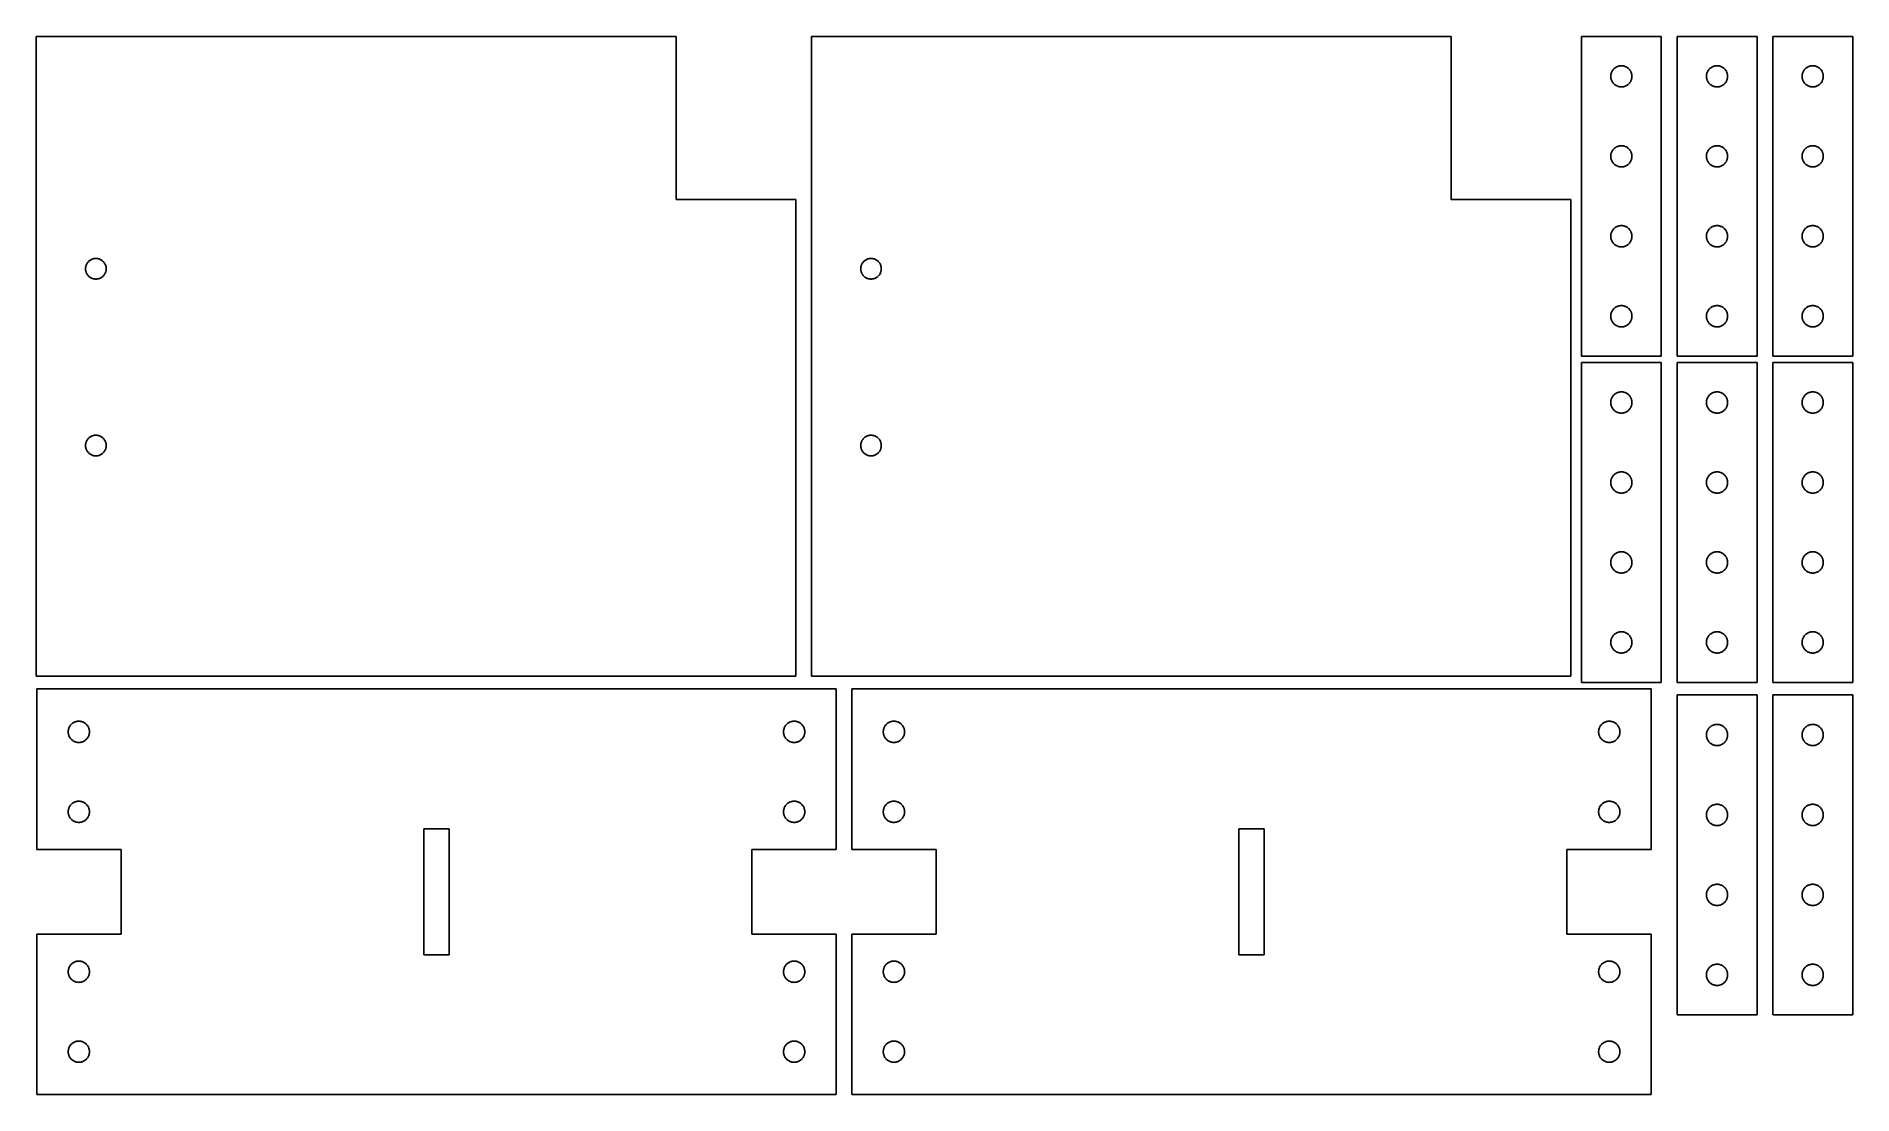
# Model space of a CAD drawing. Header units: metres. Extents: x -121 to 456, y -235 to 102.
import ezdxf

# ---------------------------------------------------------------- set-up
doc = ezdxf.new("R2010")
doc.units = ezdxf.units.M

msp = doc.modelspace()

# ---------------------------------------------------------------- linework, layer by layer
for p, q in [((82.65, 101.6), (-120.65, 101.6)), ((-120.65, 101.6), (-120.65, -101.6)), ((82.65, 49.81), (82.65, 101.6)), ((328.95, 101.6), (125.65, 101.6)), ((125.65, 101.6), (125.65, -101.6)), ((328.95, 49.81), (328.95, 101.6)), ((395.7, 101.6), (370.3, 101.6)), ((370.3, 101.6), (370.3, 0)), ((395.7, 0), (395.7, 101.6)), ((426.1, 101.6), (400.7, 101.6)), ((400.7, 101.6), (400.7, 0)), ((426.1, 0), (426.1, 101.6)), ((456.5, 101.6), (431.1, 101.6)), ((431.1, 101.6), (431.1, 0)), ((456.5, 0), (456.5, 101.6)), ((379.625, 88.9), (379.632, 89.1119)), ((379.632, 88.6881), (379.625, 88.9)), ((379.632, 89.1119), (379.652, 89.323)), ((379.652, 88.477), (379.632, 88.6881)), ((379.652, 89.323), (379.685, 89.5324)), ((379.685, 88.2676), (379.652, 88.477)), ((379.685, 89.5324), (379.731, 89.7393)), ((379.731, 88.0607), (379.685, 88.2676)), ((379.731, 89.7393), (379.79, 89.9429)), ((379.79, 87.857), (379.731, 88.0607)), ((379.79, 89.9429), (379.862, 90.1424)), ((379.862, 87.6576), (379.79, 87.857)), ((379.862, 90.1424), (379.946, 90.337)), ((379.946, 87.463), (379.862, 87.6576)), ((379.946, 90.337), (380.042, 90.5259)), ((380.042, 87.2741), (379.946, 87.463)), ((380.042, 90.5259), (380.15, 90.7084)), ((380.15, 87.0916), (380.042, 87.2741)), ((380.15, 90.7084), (380.27, 90.8838)), ((380.27, 86.9162), (380.15, 87.0916)), ((380.27, 90.8838), (380.4, 91.0513)), ((380.4, 86.7487), (380.27, 86.9162)), ((380.4, 91.0513), (380.54, 91.2103)), ((380.54, 86.5896), (380.4, 86.7487)), ((380.54, 91.2103), (380.69, 91.3602)), ((380.69, 86.4397), (380.54, 86.5896)), ((380.69, 91.3602), (380.849, 91.5005)), ((380.849, 91.5005), (381.016, 91.6304)), ((381.016, 91.6304), (381.192, 91.7496)), ((381.192, 91.7496), (381.374, 91.8575)), ((381.374, 91.8575), (381.563, 91.9538)), ((381.563, 91.9538), (381.758, 92.038)), ((381.758, 92.038), (381.957, 92.1098)), ((381.957, 92.1098), (382.161, 92.1689)), ((382.161, 92.1689), (382.368, 92.2152)), ((382.368, 92.2152), (382.577, 92.2484)), ((382.577, 92.2484), (382.788, 92.2683)), ((382.788, 92.2683), (383, 92.275)), ((383, 92.275), (383.212, 92.2683)), ((383.212, 92.2683), (383.423, 92.2484)), ((383.423, 92.2484), (383.632, 92.2152)), ((383.632, 92.2152), (383.839, 92.1689)), ((383.839, 92.1689), (384.043, 92.1098)), ((384.043, 92.1098), (384.242, 92.038)), ((384.242, 92.038), (384.437, 91.9538)), ((384.437, 91.9538), (384.626, 91.8575)), ((384.626, 91.8575), (384.808, 91.7496)), ((384.808, 91.7496), (384.984, 91.6304)), ((384.984, 91.6304), (385.151, 91.5005)), ((385.151, 91.5005), (385.31, 91.3602)), ((385.31, 91.3602), (385.46, 91.2103)), ((385.46, 86.5896), (385.31, 86.4397)), ((385.46, 91.2103), (385.6, 91.0513)), ((385.6, 86.7487), (385.46, 86.5896)), ((385.6, 91.0513), (385.73, 90.8838)), ((385.73, 86.9162), (385.6, 86.7487)), ((385.73, 90.8838), (385.85, 90.7084)), ((385.85, 87.0916), (385.73, 86.9162)), ((385.85, 90.7084), (385.958, 90.5259)), ((385.958, 87.2741), (385.85, 87.0916)), ((385.958, 90.5259), (386.054, 90.337)), ((386.054, 87.463), (385.958, 87.2741)), ((386.054, 90.337), (386.138, 90.1424)), ((386.138, 87.6576), (386.054, 87.463)), ((386.138, 90.1424), (386.21, 89.9429)), ((386.21, 87.857), (386.138, 87.6576)), ((386.21, 89.9429), (386.269, 89.7393)), ((386.269, 88.0607), (386.21, 87.857)), ((386.269, 89.7393), (386.315, 89.5324)), ((386.315, 88.2676), (386.269, 88.0607)), ((386.315, 89.5324), (386.348, 89.323)), ((386.348, 88.477), (386.315, 88.2676)), ((386.348, 89.323), (386.368, 89.1119)), ((386.368, 88.6881), (386.348, 88.477)), ((386.368, 89.1119), (386.375, 88.9)), ((386.375, 88.9), (386.368, 88.6881)), ((410.025, 88.9), (410.032, 89.1119)), ((410.032, 88.6881), (410.025, 88.9)), ((410.032, 89.1119), (410.052, 89.323)), ((410.052, 88.477), (410.032, 88.6881)), ((410.052, 89.323), (410.085, 89.5324)), ((410.085, 88.2676), (410.052, 88.477)), ((410.085, 89.5324), (410.131, 89.7393)), ((410.131, 88.0607), (410.085, 88.2676)), ((410.131, 89.7393), (410.19, 89.9429)), ((410.19, 87.857), (410.131, 88.0607)), ((410.19, 89.9429), (410.262, 90.1424)), ((410.262, 87.6576), (410.19, 87.857)), ((410.262, 90.1424), (410.346, 90.337)), ((410.346, 87.463), (410.262, 87.6576)), ((410.346, 90.337), (410.442, 90.5259)), ((410.442, 87.2741), (410.346, 87.463)), ((410.442, 90.5259), (410.55, 90.7084)), ((410.55, 87.0916), (410.442, 87.2741)), ((410.55, 90.7084), (410.67, 90.8838)), ((410.67, 86.9162), (410.55, 87.0916)), ((410.67, 90.8838), (410.8, 91.0513)), ((410.8, 86.7487), (410.67, 86.9162)), ((410.8, 91.0513), (410.94, 91.2103)), ((410.94, 86.5896), (410.8, 86.7487)), ((410.94, 91.2103), (411.09, 91.3602)), ((411.09, 86.4397), (410.94, 86.5896)), ((411.09, 91.3602), (411.249, 91.5005)), ((411.249, 91.5005), (411.416, 91.6304)), ((411.416, 91.6304), (411.592, 91.7496)), ((411.592, 91.7496), (411.774, 91.8575)), ((411.774, 91.8575), (411.963, 91.9538)), ((411.963, 91.9538), (412.158, 92.038)), ((412.158, 92.038), (412.357, 92.1098)), ((412.357, 92.1098), (412.561, 92.1689)), ((412.561, 92.1689), (412.768, 92.2152)), ((412.768, 92.2152), (412.977, 92.2484)), ((412.977, 92.2484), (413.188, 92.2683)), ((413.188, 92.2683), (413.4, 92.275)), ((413.4, 92.275), (413.612, 92.2683)), ((413.612, 92.2683), (413.823, 92.2484)), ((413.823, 92.2484), (414.032, 92.2152)), ((414.032, 92.2152), (414.239, 92.1689)), ((414.239, 92.1689), (414.443, 92.1098)), ((414.443, 92.1098), (414.642, 92.038)), ((414.642, 92.038), (414.837, 91.9538)), ((414.837, 91.9538), (415.026, 91.8575)), ((415.026, 91.8575), (415.208, 91.7496)), ((415.208, 91.7496), (415.384, 91.6304)), ((415.384, 91.6304), (415.551, 91.5005)), ((415.551, 91.5005), (415.71, 91.3602)), ((415.71, 91.3602), (415.86, 91.2103)), ((415.86, 86.5896), (415.71, 86.4397)), ((415.86, 91.2103), (416, 91.0513)), ((416, 86.7487), (415.86, 86.5896)), ((416, 91.0513), (416.13, 90.8838)), ((416.13, 86.9162), (416, 86.7487)), ((416.13, 90.8838), (416.25, 90.7084)), ((416.25, 87.0916), (416.13, 86.9162)), ((416.25, 90.7084), (416.358, 90.5259)), ((416.358, 87.2741), (416.25, 87.0916)), ((416.358, 90.5259), (416.454, 90.337)), ((416.454, 87.463), (416.358, 87.2741)), ((416.454, 90.337), (416.538, 90.1424)), ((416.538, 87.6576), (416.454, 87.463)), ((416.538, 90.1424), (416.61, 89.9429)), ((416.61, 87.857), (416.538, 87.6576)), ((416.61, 89.9429), (416.669, 89.7393)), ((416.669, 88.0607), (416.61, 87.857)), ((416.669, 89.7393), (416.715, 89.5324)), ((416.715, 88.2676), (416.669, 88.0607)), ((416.715, 89.5324), (416.748, 89.323)), ((416.748, 88.477), (416.715, 88.2676)), ((416.748, 89.323), (416.768, 89.1119)), ((416.768, 88.6881), (416.748, 88.477)), ((416.768, 89.1119), (416.775, 88.9)), ((416.775, 88.9), (416.768, 88.6881)), ((440.425, 88.9), (440.432, 89.1119)), ((440.432, 88.6881), (440.425, 88.9)), ((440.432, 89.1119), (440.452, 89.323)), ((440.452, 88.477), (440.432, 88.6881)), ((440.452, 89.323), (440.485, 89.5324)), ((440.485, 88.2676), (440.452, 88.477)), ((440.485, 89.5324), (440.531, 89.7393)), ((440.531, 88.0607), (440.485, 88.2676)), ((440.531, 89.7393), (440.59, 89.9429)), ((440.59, 87.857), (440.531, 88.0607)), ((440.59, 89.9429), (440.662, 90.1424)), ((440.662, 87.6576), (440.59, 87.857)), ((440.662, 90.1424), (440.746, 90.337)), ((440.746, 87.463), (440.662, 87.6576)), ((440.746, 90.337), (440.842, 90.5259)), ((440.842, 87.2741), (440.746, 87.463)), ((440.842, 90.5259), (440.95, 90.7084)), ((440.95, 87.0916), (440.842, 87.2741)), ((440.95, 90.7084), (441.07, 90.8838)), ((441.07, 86.9162), (440.95, 87.0916)), ((441.07, 90.8838), (441.2, 91.0513)), ((441.2, 86.7487), (441.07, 86.9162)), ((441.2, 91.0513), (441.34, 91.2103)), ((441.34, 86.5896), (441.2, 86.7487)), ((441.34, 91.2103), (441.49, 91.3602)), ((441.49, 86.4397), (441.34, 86.5896)), ((441.49, 91.3602), (441.649, 91.5005)), ((441.649, 91.5005), (441.816, 91.6304)), ((441.816, 91.6304), (441.992, 91.7496)), ((441.992, 91.7496), (442.174, 91.8575)), ((442.174, 91.8575), (442.363, 91.9538)), ((442.363, 91.9538), (442.558, 92.038)), ((442.558, 92.038), (442.757, 92.1098)), ((442.757, 92.1098), (442.961, 92.1689)), ((442.961, 92.1689), (443.168, 92.2152)), ((443.168, 92.2152), (443.377, 92.2484)), ((443.377, 92.2484), (443.588, 92.2683)), ((443.588, 92.2683), (443.8, 92.275)), ((443.8, 92.275), (444.012, 92.2683)), ((444.012, 92.2683), (444.223, 92.2484)), ((444.223, 92.2484), (444.432, 92.2152)), ((444.432, 92.2152), (444.639, 92.1689)), ((444.639, 92.1689), (444.843, 92.1098)), ((444.843, 92.1098), (445.042, 92.038)), ((445.042, 92.038), (445.237, 91.9538)), ((445.237, 91.9538), (445.426, 91.8575)), ((445.426, 91.8575), (445.608, 91.7496)), ((445.608, 91.7496), (445.784, 91.6304)), ((445.784, 91.6304), (445.951, 91.5005)), ((445.951, 91.5005), (446.11, 91.3602)), ((446.11, 91.3602), (446.26, 91.2103)), ((446.26, 86.5896), (446.11, 86.4397)), ((446.26, 91.2103), (446.4, 91.0513)), ((446.4, 86.7487), (446.26, 86.5896)), ((446.4, 91.0513), (446.53, 90.8838)), ((446.53, 86.9162), (446.4, 86.7487)), ((446.53, 90.8838), (446.65, 90.7084)), ((446.65, 87.0916), (446.53, 86.9162)), ((446.65, 90.7084), (446.758, 90.5259)), ((446.758, 87.2741), (446.65, 87.0916)), ((446.758, 90.5259), (446.854, 90.337)), ((446.854, 87.463), (446.758, 87.2741)), ((446.854, 90.337), (446.938, 90.1424)), ((446.938, 87.6576), (446.854, 87.463)), ((446.938, 90.1424), (447.01, 89.9429)), ((447.01, 87.857), (446.938, 87.6576)), ((447.01, 89.9429), (447.069, 89.7393)), ((447.069, 88.0607), (447.01, 87.857)), ((447.069, 89.7393), (447.115, 89.5324)), ((447.115, 88.2676), (447.069, 88.0607)), ((447.115, 89.5324), (447.148, 89.323)), ((447.148, 88.477), (447.115, 88.2676)), ((447.148, 89.323), (447.168, 89.1119)), ((447.168, 88.6881), (447.148, 88.477)), ((447.168, 89.1119), (447.175, 88.9)), ((447.175, 88.9), (447.168, 88.6881)), ((380.849, 86.2995), (380.69, 86.4397)), ((381.016, 86.1695), (380.849, 86.2995)), ((381.192, 86.0504), (381.016, 86.1695)), ((381.374, 85.9424), (381.192, 86.0504)), ((381.563, 85.8462), (381.374, 85.9424)), ((381.758, 85.762), (381.563, 85.8462)), ((381.957, 85.6902), (381.758, 85.762)), ((382.161, 85.631), (381.957, 85.6902)), ((382.368, 85.5848), (382.161, 85.631)), ((382.577, 85.5516), (382.368, 85.5848)), ((382.788, 85.5316), (382.577, 85.5516)), ((383, 85.525), (382.788, 85.5316)), ((383.212, 85.5316), (383, 85.525)), ((383.423, 85.5516), (383.212, 85.5316)), ((383.632, 85.5848), (383.423, 85.5516)), ((383.839, 85.631), (383.632, 85.5848)), ((384.043, 85.6902), (383.839, 85.631)), ((384.242, 85.762), (384.043, 85.6902)), ((384.437, 85.8462), (384.242, 85.762)), ((384.626, 85.9424), (384.437, 85.8462)), ((384.808, 86.0504), (384.626, 85.9424)), ((384.984, 86.1695), (384.808, 86.0504)), ((385.151, 86.2995), (384.984, 86.1695)), ((385.31, 86.4397), (385.151, 86.2995)), ((411.249, 86.2995), (411.09, 86.4397)), ((411.416, 86.1695), (411.249, 86.2995)), ((411.592, 86.0504), (411.416, 86.1695)), ((411.774, 85.9424), (411.592, 86.0504)), ((411.963, 85.8462), (411.774, 85.9424)), ((412.158, 85.762), (411.963, 85.8462)), ((412.357, 85.6902), (412.158, 85.762)), ((412.561, 85.631), (412.357, 85.6902)), ((412.768, 85.5848), (412.561, 85.631)), ((412.977, 85.5516), (412.768, 85.5848)), ((413.188, 85.5316), (412.977, 85.5516)), ((413.4, 85.525), (413.188, 85.5316)), ((413.612, 85.5316), (413.4, 85.525)), ((413.823, 85.5516), (413.612, 85.5316)), ((414.032, 85.5848), (413.823, 85.5516)), ((414.239, 85.631), (414.032, 85.5848)), ((414.443, 85.6902), (414.239, 85.631)), ((414.642, 85.762), (414.443, 85.6902)), ((414.837, 85.8462), (414.642, 85.762)), ((415.026, 85.9424), (414.837, 85.8462)), ((415.208, 86.0504), (415.026, 85.9424)), ((415.384, 86.1695), (415.208, 86.0504)), ((415.551, 86.2995), (415.384, 86.1695)), ((415.71, 86.4397), (415.551, 86.2995)), ((441.649, 86.2995), (441.49, 86.4397)), ((441.816, 86.1695), (441.649, 86.2995)), ((441.992, 86.0504), (441.816, 86.1695)), ((442.174, 85.9424), (441.992, 86.0504)), ((442.363, 85.8462), (442.174, 85.9424)), ((442.558, 85.762), (442.363, 85.8462)), ((442.757, 85.6902), (442.558, 85.762)), ((442.961, 85.631), (442.757, 85.6902)), ((443.168, 85.5848), (442.961, 85.631)), ((443.377, 85.5516), (443.168, 85.5848)), ((443.588, 85.5316), (443.377, 85.5516)), ((443.8, 85.525), (443.588, 85.5316)), ((444.012, 85.5316), (443.8, 85.525)), ((444.223, 85.5516), (444.012, 85.5316)), ((444.432, 85.5848), (444.223, 85.5516)), ((444.639, 85.631), (444.432, 85.5848)), ((444.843, 85.6902), (444.639, 85.631)), ((445.042, 85.762), (444.843, 85.6902)), ((445.237, 85.8462), (445.042, 85.762)), ((445.426, 85.9424), (445.237, 85.8462)), ((445.608, 86.0504), (445.426, 85.9424)), ((445.784, 86.1695), (445.608, 86.0504)), ((445.951, 86.2995), (445.784, 86.1695)), ((446.11, 86.4397), (445.951, 86.2995)), ((379.625, 63.5), (379.632, 63.7119)), ((379.632, 63.2881), (379.625, 63.5)), ((379.632, 63.7119), (379.652, 63.923)), ((379.652, 63.923), (379.685, 64.1324)), ((379.685, 64.1324), (379.731, 64.3393)), ((379.731, 64.3393), (379.79, 64.5429)), ((379.79, 64.5429), (379.862, 64.7424)), ((379.862, 64.7424), (379.946, 64.937)), ((379.946, 64.937), (380.042, 65.1259)), ((380.042, 65.1259), (380.15, 65.3084)), ((380.15, 65.3084), (380.27, 65.4837)), ((380.27, 65.4837), (380.4, 65.6513)), ((380.4, 65.6513), (380.54, 65.8103)), ((380.54, 65.8103), (380.69, 65.9603)), ((380.69, 65.9603), (380.849, 66.1005)), ((380.849, 66.1005), (381.016, 66.2304)), ((381.016, 66.2304), (381.192, 66.3496)), ((381.192, 66.3496), (381.374, 66.4575)), ((381.374, 66.4575), (381.563, 66.5538)), ((381.563, 66.5538), (381.758, 66.638)), ((381.758, 66.638), (381.957, 66.7098)), ((381.957, 66.7098), (382.161, 66.769)), ((382.161, 66.769), (382.368, 66.8152)), ((382.368, 66.8152), (382.577, 66.8484)), ((382.577, 66.8484), (382.788, 66.8683)), ((382.788, 66.8683), (383, 66.875)), ((383, 66.875), (383.212, 66.8683)), ((383.212, 66.8683), (383.423, 66.8484)), ((383.423, 66.8484), (383.632, 66.8152)), ((383.632, 66.8152), (383.839, 66.769)), ((383.839, 66.769), (384.043, 66.7098)), ((384.043, 66.7098), (384.242, 66.638)), ((384.242, 66.638), (384.437, 66.5538)), ((384.437, 66.5538), (384.626, 66.4575)), ((384.626, 66.4575), (384.808, 66.3496)), ((384.808, 66.3496), (384.984, 66.2304)), ((384.984, 66.2304), (385.151, 66.1005)), ((385.151, 66.1005), (385.31, 65.9603)), ((385.31, 65.9603), (385.46, 65.8103)), ((385.46, 65.8103), (385.6, 65.6513)), ((385.6, 65.6513), (385.73, 65.4837)), ((385.73, 65.4837), (385.85, 65.3084)), ((385.85, 65.3084), (385.958, 65.1259)), ((385.958, 65.1259), (386.054, 64.937)), ((386.054, 64.937), (386.138, 64.7424)), ((386.138, 64.7424), (386.21, 64.5429)), ((386.21, 64.5429), (386.269, 64.3393)), ((386.269, 64.3393), (386.315, 64.1324)), ((386.315, 64.1324), (386.348, 63.923)), ((386.348, 63.923), (386.368, 63.7119)), ((386.368, 63.7119), (386.375, 63.5)), ((386.375, 63.5), (386.368, 63.2881)), ((410.025, 63.5), (410.032, 63.7119)), ((410.032, 63.2881), (410.025, 63.5)), ((410.032, 63.7119), (410.052, 63.923)), ((410.052, 63.923), (410.085, 64.1324)), ((410.085, 64.1324), (410.131, 64.3393)), ((410.131, 64.3393), (410.19, 64.5429)), ((410.19, 64.5429), (410.262, 64.7424)), ((410.262, 64.7424), (410.346, 64.937)), ((410.346, 64.937), (410.442, 65.1259)), ((410.442, 65.1259), (410.55, 65.3084)), ((410.55, 65.3084), (410.67, 65.4837)), ((410.67, 65.4837), (410.8, 65.6513)), ((410.8, 65.6513), (410.94, 65.8103)), ((410.94, 65.8103), (411.09, 65.9603)), ((411.09, 65.9603), (411.249, 66.1005)), ((411.249, 66.1005), (411.416, 66.2304)), ((411.416, 66.2304), (411.592, 66.3496)), ((411.592, 66.3496), (411.774, 66.4575)), ((411.774, 66.4575), (411.963, 66.5538)), ((411.963, 66.5538), (412.158, 66.638)), ((412.158, 66.638), (412.357, 66.7098)), ((412.357, 66.7098), (412.561, 66.769)), ((412.561, 66.769), (412.768, 66.8152)), ((412.768, 66.8152), (412.977, 66.8484)), ((412.977, 66.8484), (413.188, 66.8683)), ((413.188, 66.8683), (413.4, 66.875)), ((413.4, 66.875), (413.612, 66.8683)), ((413.612, 66.8683), (413.823, 66.8484)), ((413.823, 66.8484), (414.032, 66.8152)), ((414.032, 66.8152), (414.239, 66.769)), ((414.239, 66.769), (414.443, 66.7098)), ((414.443, 66.7098), (414.642, 66.638)), ((414.642, 66.638), (414.837, 66.5538)), ((414.837, 66.5538), (415.026, 66.4575)), ((415.026, 66.4575), (415.208, 66.3496)), ((415.208, 66.3496), (415.384, 66.2304)), ((415.384, 66.2304), (415.551, 66.1005)), ((415.551, 66.1005), (415.71, 65.9603)), ((415.71, 65.9603), (415.86, 65.8103)), ((415.86, 65.8103), (416, 65.6513)), ((416, 65.6513), (416.13, 65.4837)), ((416.13, 65.4837), (416.25, 65.3084)), ((416.25, 65.3084), (416.358, 65.1259)), ((416.358, 65.1259), (416.454, 64.937)), ((416.454, 64.937), (416.538, 64.7424)), ((416.538, 64.7424), (416.61, 64.5429)), ((416.61, 64.5429), (416.669, 64.3393)), ((416.669, 64.3393), (416.715, 64.1324)), ((416.715, 64.1324), (416.748, 63.923)), ((416.748, 63.923), (416.768, 63.7119)), ((416.768, 63.7119), (416.775, 63.5)), ((416.775, 63.5), (416.768, 63.2881)), ((440.425, 63.5), (440.432, 63.7119)), ((440.432, 63.2881), (440.425, 63.5)), ((440.432, 63.7119), (440.452, 63.923)), ((440.452, 63.923), (440.485, 64.1324)), ((440.485, 64.1324), (440.531, 64.3393)), ((440.531, 64.3393), (440.59, 64.5429)), ((440.59, 64.5429), (440.662, 64.7424)), ((440.662, 64.7424), (440.746, 64.937)), ((440.746, 64.937), (440.842, 65.1259)), ((440.842, 65.1259), (440.95, 65.3084)), ((440.95, 65.3084), (441.07, 65.4837)), ((441.07, 65.4837), (441.2, 65.6513)), ((441.2, 65.6513), (441.34, 65.8103)), ((441.34, 65.8103), (441.49, 65.9603)), ((441.49, 65.9603), (441.649, 66.1005)), ((441.649, 66.1005), (441.816, 66.2304)), ((441.816, 66.2304), (441.992, 66.3496)), ((441.992, 66.3496), (442.174, 66.4575)), ((442.174, 66.4575), (442.363, 66.5538)), ((442.363, 66.5538), (442.558, 66.638)), ((442.558, 66.638), (442.757, 66.7098)), ((442.757, 66.7098), (442.961, 66.769)), ((442.961, 66.769), (443.168, 66.8152)), ((443.168, 66.8152), (443.377, 66.8484)), ((443.377, 66.8484), (443.588, 66.8683)), ((443.588, 66.8683), (443.8, 66.875)), ((443.8, 66.875), (444.012, 66.8683)), ((444.012, 66.8683), (444.223, 66.8484)), ((444.223, 66.8484), (444.432, 66.8152)), ((444.432, 66.8152), (444.639, 66.769)), ((444.639, 66.769), (444.843, 66.7098)), ((444.843, 66.7098), (445.042, 66.638)), ((445.042, 66.638), (445.237, 66.5538)), ((445.237, 66.5538), (445.426, 66.4575)), ((445.426, 66.4575), (445.608, 66.3496)), ((445.608, 66.3496), (445.784, 66.2304)), ((445.784, 66.2304), (445.951, 66.1005)), ((445.951, 66.1005), (446.11, 65.9603)), ((446.11, 65.9603), (446.26, 65.8103)), ((446.26, 65.8103), (446.4, 65.6513)), ((446.4, 65.6513), (446.53, 65.4837)), ((446.53, 65.4837), (446.65, 65.3084)), ((446.65, 65.3084), (446.758, 65.1259)), ((446.758, 65.1259), (446.854, 64.937)), ((446.854, 64.937), (446.938, 64.7424)), ((446.938, 64.7424), (447.01, 64.5429)), ((447.01, 64.5429), (447.069, 64.3393)), ((447.069, 64.3393), (447.115, 64.1324)), ((447.115, 64.1324), (447.148, 63.923)), ((447.148, 63.923), (447.168, 63.7119)), ((447.168, 63.7119), (447.175, 63.5)), ((447.175, 63.5), (447.168, 63.2881)), ((379.652, 63.077), (379.632, 63.2881)), ((379.685, 62.8676), (379.652, 63.077)), ((379.731, 62.6606), (379.685, 62.8676)), ((379.79, 62.457), (379.731, 62.6606)), ((379.862, 62.2576), (379.79, 62.457)), ((379.946, 62.063), (379.862, 62.2576)), ((380.042, 61.8741), (379.946, 62.063)), ((380.15, 61.6916), (380.042, 61.8741)), ((380.27, 61.5162), (380.15, 61.6916)), ((380.4, 61.3487), (380.27, 61.5162)), ((380.54, 61.1896), (380.4, 61.3487)), ((380.69, 61.0397), (380.54, 61.1896)), ((380.849, 60.8995), (380.69, 61.0397)), ((381.016, 60.7695), (380.849, 60.8995)), ((381.192, 60.6504), (381.016, 60.7695)), ((381.374, 60.5424), (381.192, 60.6504)), ((381.563, 60.4462), (381.374, 60.5424)), ((381.758, 60.362), (381.563, 60.4462)), ((381.957, 60.2902), (381.758, 60.362)), ((382.161, 60.231), (381.957, 60.2902)), ((382.368, 60.1848), (382.161, 60.231)), ((382.577, 60.1516), (382.368, 60.1848)), ((382.788, 60.1316), (382.577, 60.1516)), ((383, 60.125), (382.788, 60.1316)), ((383.212, 60.1316), (383, 60.125)), ((383.423, 60.1516), (383.212, 60.1316)), ((383.632, 60.1848), (383.423, 60.1516)), ((383.839, 60.231), (383.632, 60.1848)), ((384.043, 60.2902), (383.839, 60.231)), ((384.242, 60.362), (384.043, 60.2902)), ((384.437, 60.4462), (384.242, 60.362)), ((384.626, 60.5424), (384.437, 60.4462)), ((384.808, 60.6504), (384.626, 60.5424)), ((384.984, 60.7695), (384.808, 60.6504)), ((385.151, 60.8995), (384.984, 60.7695)), ((385.31, 61.0397), (385.151, 60.8995)), ((385.46, 61.1896), (385.31, 61.0397)), ((385.6, 61.3487), (385.46, 61.1896)), ((385.73, 61.5162), (385.6, 61.3487)), ((385.85, 61.6916), (385.73, 61.5162)), ((385.958, 61.8741), (385.85, 61.6916)), ((386.054, 62.063), (385.958, 61.8741)), ((386.138, 62.2576), (386.054, 62.063)), ((386.21, 62.457), (386.138, 62.2576)), ((386.269, 62.6606), (386.21, 62.457)), ((386.315, 62.8676), (386.269, 62.6606)), ((386.348, 63.077), (386.315, 62.8676)), ((386.368, 63.2881), (386.348, 63.077)), ((410.052, 63.077), (410.032, 63.2881)), ((410.085, 62.8676), (410.052, 63.077)), ((410.131, 62.6606), (410.085, 62.8676)), ((410.19, 62.457), (410.131, 62.6606)), ((410.262, 62.2576), (410.19, 62.457)), ((410.346, 62.063), (410.262, 62.2576)), ((410.442, 61.8741), (410.346, 62.063)), ((410.55, 61.6916), (410.442, 61.8741)), ((410.67, 61.5162), (410.55, 61.6916)), ((410.8, 61.3487), (410.67, 61.5162)), ((410.94, 61.1896), (410.8, 61.3487)), ((411.09, 61.0397), (410.94, 61.1896)), ((411.249, 60.8995), (411.09, 61.0397)), ((411.416, 60.7695), (411.249, 60.8995)), ((411.592, 60.6504), (411.416, 60.7695)), ((411.774, 60.5424), (411.592, 60.6504)), ((411.963, 60.4462), (411.774, 60.5424)), ((412.158, 60.362), (411.963, 60.4462)), ((412.357, 60.2902), (412.158, 60.362)), ((412.561, 60.231), (412.357, 60.2902)), ((412.768, 60.1848), (412.561, 60.231)), ((412.977, 60.1516), (412.768, 60.1848)), ((413.188, 60.1316), (412.977, 60.1516)), ((413.4, 60.125), (413.188, 60.1316)), ((413.612, 60.1316), (413.4, 60.125)), ((413.823, 60.1516), (413.612, 60.1316)), ((414.032, 60.1848), (413.823, 60.1516)), ((414.239, 60.231), (414.032, 60.1848)), ((414.443, 60.2902), (414.239, 60.231)), ((414.642, 60.362), (414.443, 60.2902)), ((414.837, 60.4462), (414.642, 60.362)), ((415.026, 60.5424), (414.837, 60.4462)), ((415.208, 60.6504), (415.026, 60.5424)), ((415.384, 60.7695), (415.208, 60.6504)), ((415.551, 60.8995), (415.384, 60.7695)), ((415.71, 61.0397), (415.551, 60.8995)), ((415.86, 61.1896), (415.71, 61.0397)), ((416, 61.3487), (415.86, 61.1896)), ((416.13, 61.5162), (416, 61.3487)), ((416.25, 61.6916), (416.13, 61.5162)), ((416.358, 61.8741), (416.25, 61.6916)), ((416.454, 62.063), (416.358, 61.8741)), ((416.538, 62.2576), (416.454, 62.063)), ((416.61, 62.457), (416.538, 62.2576)), ((416.669, 62.6606), (416.61, 62.457)), ((416.715, 62.8676), (416.669, 62.6606)), ((416.748, 63.077), (416.715, 62.8676)), ((416.768, 63.2881), (416.748, 63.077)), ((440.452, 63.077), (440.432, 63.2881)), ((440.485, 62.8676), (440.452, 63.077)), ((440.531, 62.6606), (440.485, 62.8676)), ((440.59, 62.457), (440.531, 62.6606)), ((440.662, 62.2576), (440.59, 62.457)), ((440.746, 62.063), (440.662, 62.2576)), ((440.842, 61.8741), (440.746, 62.063)), ((440.95, 61.6916), (440.842, 61.8741)), ((441.07, 61.5162), (440.95, 61.6916)), ((441.2, 61.3487), (441.07, 61.5162)), ((441.34, 61.1896), (441.2, 61.3487)), ((441.49, 61.0397), (441.34, 61.1896)), ((441.649, 60.8995), (441.49, 61.0397)), ((441.816, 60.7695), (441.649, 60.8995)), ((441.992, 60.6504), (441.816, 60.7695)), ((442.174, 60.5424), (441.992, 60.6504)), ((442.363, 60.4462), (442.174, 60.5424)), ((442.558, 60.362), (442.363, 60.4462)), ((442.757, 60.2902), (442.558, 60.362)), ((442.961, 60.231), (442.757, 60.2902)), ((443.168, 60.1848), (442.961, 60.231)), ((443.377, 60.1516), (443.168, 60.1848)), ((443.588, 60.1316), (443.377, 60.1516)), ((443.8, 60.125), (443.588, 60.1316)), ((444.012, 60.1316), (443.8, 60.125)), ((444.223, 60.1516), (444.012, 60.1316)), ((444.432, 60.1848), (444.223, 60.1516)), ((444.639, 60.231), (444.432, 60.1848)), ((444.843, 60.2902), (444.639, 60.231)), ((445.042, 60.362), (444.843, 60.2902)), ((445.237, 60.4462), (445.042, 60.362)), ((445.426, 60.5424), (445.237, 60.4462)), ((445.608, 60.6504), (445.426, 60.5424)), ((445.784, 60.7695), (445.608, 60.6504)), ((445.951, 60.8995), (445.784, 60.7695)), ((446.11, 61.0397), (445.951, 60.8995)), ((446.26, 61.1896), (446.11, 61.0397)), ((446.4, 61.3487), (446.26, 61.1896)), ((446.53, 61.5162), (446.4, 61.3487)), ((446.65, 61.6916), (446.53, 61.5162)), ((446.758, 61.8741), (446.65, 61.6916)), ((446.854, 62.063), (446.758, 61.8741)), ((446.938, 62.2576), (446.854, 62.063)), ((447.01, 62.457), (446.938, 62.2576)), ((447.069, 62.6606), (447.01, 62.457)), ((447.115, 62.8676), (447.069, 62.6606)), ((447.148, 63.077), (447.115, 62.8676)), ((447.168, 63.2881), (447.148, 63.077)), ((120.65, 49.81), (82.65, 49.81)), ((120.65, -101.6), (120.65, 49.81)), ((366.95, 49.81), (328.95, 49.81)), ((366.95, -101.6), (366.95, 49.81)), ((380.4, 40.2513), (380.54, 40.4103)), ((380.54, 40.4103), (380.69, 40.5603)), ((380.69, 40.5603), (380.849, 40.7005)), ((380.849, 40.7005), (381.016, 40.8304)), ((381.016, 40.8304), (381.192, 40.9496)), ((381.192, 40.9496), (381.374, 41.0575)), ((381.374, 41.0575), (381.563, 41.1538)), ((381.563, 41.1538), (381.758, 41.238)), ((381.758, 41.238), (381.957, 41.3098)), ((381.957, 41.3098), (382.161, 41.369)), ((382.161, 41.369), (382.368, 41.4152)), ((382.368, 41.4152), (382.577, 41.4484)), ((382.577, 41.4484), (382.788, 41.4683)), ((382.788, 41.4683), (383, 41.475)), ((383, 41.475), (383.212, 41.4683)), ((383.212, 41.4683), (383.423, 41.4484)), ((383.423, 41.4484), (383.632, 41.4152)), ((383.632, 41.4152), (383.839, 41.369)), ((383.839, 41.369), (384.043, 41.3098)), ((384.043, 41.3098), (384.242, 41.238)), ((384.242, 41.238), (384.437, 41.1538)), ((384.437, 41.1538), (384.626, 41.0575)), ((384.626, 41.0575), (384.808, 40.9496)), ((384.808, 40.9496), (384.984, 40.8304)), ((384.984, 40.8304), (385.151, 40.7005)), ((385.151, 40.7005), (385.31, 40.5603)), ((385.31, 40.5603), (385.46, 40.4103)), ((385.46, 40.4103), (385.6, 40.2513)), ((410.8, 40.2513), (410.94, 40.4103)), ((410.94, 40.4103), (411.09, 40.5603)), ((411.09, 40.5603), (411.249, 40.7005)), ((411.249, 40.7005), (411.416, 40.8304)), ((411.416, 40.8304), (411.592, 40.9496)), ((411.592, 40.9496), (411.774, 41.0575)), ((411.774, 41.0575), (411.963, 41.1538)), ((411.963, 41.1538), (412.158, 41.238)), ((412.158, 41.238), (412.357, 41.3098)), ((412.357, 41.3098), (412.561, 41.369)), ((412.561, 41.369), (412.768, 41.4152)), ((412.768, 41.4152), (412.977, 41.4484)), ((412.977, 41.4484), (413.188, 41.4683)), ((413.188, 41.4683), (413.4, 41.475)), ((413.4, 41.475), (413.612, 41.4683)), ((413.612, 41.4683), (413.823, 41.4484)), ((413.823, 41.4484), (414.032, 41.4152)), ((414.032, 41.4152), (414.239, 41.369)), ((414.239, 41.369), (414.443, 41.3098)), ((414.443, 41.3098), (414.642, 41.238)), ((414.642, 41.238), (414.837, 41.1538)), ((414.837, 41.1538), (415.026, 41.0575)), ((415.026, 41.0575), (415.208, 40.9496)), ((415.208, 40.9496), (415.384, 40.8304)), ((415.384, 40.8304), (415.551, 40.7005)), ((415.551, 40.7005), (415.71, 40.5603)), ((415.71, 40.5603), (415.86, 40.4103)), ((415.86, 40.4103), (416, 40.2513)), ((441.2, 40.2513), (441.34, 40.4103)), ((441.34, 40.4103), (441.49, 40.5603)), ((441.49, 40.5603), (441.649, 40.7005)), ((441.649, 40.7005), (441.816, 40.8304)), ((441.816, 40.8304), (441.992, 40.9496)), ((441.992, 40.9496), (442.174, 41.0575)), ((442.174, 41.0575), (442.363, 41.1538)), ((442.363, 41.1538), (442.558, 41.238)), ((442.558, 41.238), (442.757, 41.3098)), ((442.757, 41.3098), (442.961, 41.369)), ((442.961, 41.369), (443.168, 41.4152)), ((443.168, 41.4152), (443.377, 41.4484)), ((443.377, 41.4484), (443.588, 41.4683)), ((443.588, 41.4683), (443.8, 41.475)), ((443.8, 41.475), (444.012, 41.4683)), ((444.012, 41.4683), (444.223, 41.4484)), ((444.223, 41.4484), (444.432, 41.4152)), ((444.432, 41.4152), (444.639, 41.369)), ((444.639, 41.369), (444.843, 41.3098)), ((444.843, 41.3098), (445.042, 41.238)), ((445.042, 41.238), (445.237, 41.1538)), ((445.237, 41.1538), (445.426, 41.0575)), ((445.426, 41.0575), (445.608, 40.9496)), ((445.608, 40.9496), (445.784, 40.8304)), ((445.784, 40.8304), (445.951, 40.7005)), ((445.951, 40.7005), (446.11, 40.5603)), ((446.11, 40.5603), (446.26, 40.4103)), ((446.26, 40.4103), (446.4, 40.2513)), ((379.625, 38.1), (379.632, 38.3119)), ((379.632, 37.8881), (379.625, 38.1)), ((379.632, 38.3119), (379.652, 38.523)), ((379.652, 37.677), (379.632, 37.8881)), ((379.652, 38.523), (379.685, 38.7324)), ((379.685, 37.4676), (379.652, 37.677)), ((379.685, 38.7324), (379.731, 38.9393)), ((379.731, 37.2607), (379.685, 37.4676)), ((379.731, 38.9393), (379.79, 39.1429)), ((379.79, 37.0571), (379.731, 37.2607)), ((379.79, 39.1429), (379.862, 39.3424)), ((379.862, 36.8576), (379.79, 37.0571)), ((379.862, 39.3424), (379.946, 39.537)), ((379.946, 36.663), (379.862, 36.8576)), ((379.946, 39.537), (380.042, 39.7259)), ((380.042, 36.4741), (379.946, 36.663)), ((380.042, 39.7259), (380.15, 39.9084)), ((380.15, 36.2916), (380.042, 36.4741)), ((380.15, 39.9084), (380.27, 40.0838)), ((380.27, 36.1162), (380.15, 36.2916)), ((380.27, 40.0838), (380.4, 40.2513)), ((380.4, 35.9487), (380.27, 36.1162)), ((380.54, 35.7896), (380.4, 35.9487)), ((380.69, 35.6397), (380.54, 35.7896)), ((380.849, 35.4995), (380.69, 35.6397)), ((381.016, 35.3696), (380.849, 35.4995)), ((381.192, 35.2504), (381.016, 35.3696)), ((381.374, 35.1425), (381.192, 35.2504)), ((381.563, 35.0462), (381.374, 35.1425)), ((381.758, 34.962), (381.563, 35.0462)), ((381.957, 34.8902), (381.758, 34.962)), ((382.161, 34.831), (381.957, 34.8902)), ((382.368, 34.7848), (382.161, 34.831)), ((382.577, 34.7516), (382.368, 34.7848)), ((382.788, 34.7317), (382.577, 34.7516)), ((383, 34.725), (382.788, 34.7317)), ((383.212, 34.7317), (383, 34.725)), ((383.423, 34.7516), (383.212, 34.7317)), ((383.632, 34.7848), (383.423, 34.7516)), ((383.839, 34.831), (383.632, 34.7848)), ((384.043, 34.8902), (383.839, 34.831)), ((384.242, 34.962), (384.043, 34.8902)), ((384.437, 35.0462), (384.242, 34.962)), ((384.626, 35.1425), (384.437, 35.0462)), ((384.808, 35.2504), (384.626, 35.1425)), ((384.984, 35.3696), (384.808, 35.2504)), ((385.151, 35.4995), (384.984, 35.3696)), ((385.31, 35.6397), (385.151, 35.4995)), ((385.46, 35.7896), (385.31, 35.6397)), ((385.6, 35.9487), (385.46, 35.7896)), ((385.6, 40.2513), (385.73, 40.0838)), ((385.73, 36.1162), (385.6, 35.9487)), ((385.73, 40.0838), (385.85, 39.9084)), ((385.85, 36.2916), (385.73, 36.1162)), ((385.85, 39.9084), (385.958, 39.7259)), ((385.958, 36.4741), (385.85, 36.2916)), ((385.958, 39.7259), (386.054, 39.537)), ((386.054, 36.663), (385.958, 36.4741)), ((386.054, 39.537), (386.138, 39.3424)), ((386.138, 36.8576), (386.054, 36.663)), ((386.138, 39.3424), (386.21, 39.1429)), ((386.21, 37.0571), (386.138, 36.8576)), ((386.21, 39.1429), (386.269, 38.9393)), ((386.269, 37.2607), (386.21, 37.0571)), ((386.269, 38.9393), (386.315, 38.7324)), ((386.315, 37.4676), (386.269, 37.2607)), ((386.315, 38.7324), (386.348, 38.523)), ((386.348, 37.677), (386.315, 37.4676)), ((386.348, 38.523), (386.368, 38.3119)), ((386.368, 37.8881), (386.348, 37.677)), ((386.368, 38.3119), (386.375, 38.1)), ((386.375, 38.1), (386.368, 37.8881)), ((410.025, 38.1), (410.032, 38.3119)), ((410.032, 37.8881), (410.025, 38.1)), ((410.032, 38.3119), (410.052, 38.523)), ((410.052, 37.677), (410.032, 37.8881)), ((410.052, 38.523), (410.085, 38.7324)), ((410.085, 37.4676), (410.052, 37.677)), ((410.085, 38.7324), (410.131, 38.9393)), ((410.131, 37.2607), (410.085, 37.4676)), ((410.131, 38.9393), (410.19, 39.1429)), ((410.19, 37.0571), (410.131, 37.2607)), ((410.19, 39.1429), (410.262, 39.3424)), ((410.262, 36.8576), (410.19, 37.0571)), ((410.262, 39.3424), (410.346, 39.537)), ((410.346, 36.663), (410.262, 36.8576)), ((410.346, 39.537), (410.442, 39.7259)), ((410.442, 36.4741), (410.346, 36.663)), ((410.442, 39.7259), (410.55, 39.9084)), ((410.55, 36.2916), (410.442, 36.4741)), ((410.55, 39.9084), (410.67, 40.0838)), ((410.67, 36.1162), (410.55, 36.2916)), ((410.67, 40.0838), (410.8, 40.2513)), ((410.8, 35.9487), (410.67, 36.1162)), ((410.94, 35.7896), (410.8, 35.9487)), ((411.09, 35.6397), (410.94, 35.7896)), ((411.249, 35.4995), (411.09, 35.6397)), ((411.416, 35.3696), (411.249, 35.4995)), ((411.592, 35.2504), (411.416, 35.3696)), ((411.774, 35.1425), (411.592, 35.2504)), ((411.963, 35.0462), (411.774, 35.1425)), ((412.158, 34.962), (411.963, 35.0462)), ((412.357, 34.8902), (412.158, 34.962)), ((412.561, 34.831), (412.357, 34.8902)), ((412.768, 34.7848), (412.561, 34.831)), ((412.977, 34.7516), (412.768, 34.7848)), ((413.188, 34.7317), (412.977, 34.7516)), ((413.4, 34.725), (413.188, 34.7317)), ((413.612, 34.7317), (413.4, 34.725)), ((413.823, 34.7516), (413.612, 34.7317)), ((414.032, 34.7848), (413.823, 34.7516)), ((414.239, 34.831), (414.032, 34.7848)), ((414.443, 34.8902), (414.239, 34.831)), ((414.642, 34.962), (414.443, 34.8902)), ((414.837, 35.0462), (414.642, 34.962)), ((415.026, 35.1425), (414.837, 35.0462)), ((415.208, 35.2504), (415.026, 35.1425)), ((415.384, 35.3696), (415.208, 35.2504)), ((415.551, 35.4995), (415.384, 35.3696)), ((415.71, 35.6397), (415.551, 35.4995)), ((415.86, 35.7896), (415.71, 35.6397)), ((416, 35.9487), (415.86, 35.7896)), ((416, 40.2513), (416.13, 40.0838)), ((416.13, 36.1162), (416, 35.9487)), ((416.13, 40.0838), (416.25, 39.9084)), ((416.25, 36.2916), (416.13, 36.1162)), ((416.25, 39.9084), (416.358, 39.7259)), ((416.358, 36.4741), (416.25, 36.2916)), ((416.358, 39.7259), (416.454, 39.537)), ((416.454, 36.663), (416.358, 36.4741)), ((416.454, 39.537), (416.538, 39.3424)), ((416.538, 36.8576), (416.454, 36.663)), ((416.538, 39.3424), (416.61, 39.1429)), ((416.61, 37.0571), (416.538, 36.8576)), ((416.61, 39.1429), (416.669, 38.9393)), ((416.669, 37.2607), (416.61, 37.0571)), ((416.669, 38.9393), (416.715, 38.7324)), ((416.715, 37.4676), (416.669, 37.2607)), ((416.715, 38.7324), (416.748, 38.523)), ((416.748, 37.677), (416.715, 37.4676)), ((416.748, 38.523), (416.768, 38.3119)), ((416.768, 37.8881), (416.748, 37.677)), ((416.768, 38.3119), (416.775, 38.1)), ((416.775, 38.1), (416.768, 37.8881)), ((440.425, 38.1), (440.432, 38.3119)), ((440.432, 37.8881), (440.425, 38.1)), ((440.432, 38.3119), (440.452, 38.523)), ((440.452, 37.677), (440.432, 37.8881)), ((440.452, 38.523), (440.485, 38.7324)), ((440.485, 37.4676), (440.452, 37.677)), ((440.485, 38.7324), (440.531, 38.9393)), ((440.531, 37.2607), (440.485, 37.4676)), ((440.531, 38.9393), (440.59, 39.1429)), ((440.59, 37.0571), (440.531, 37.2607)), ((440.59, 39.1429), (440.662, 39.3424)), ((440.662, 36.8576), (440.59, 37.0571)), ((440.662, 39.3424), (440.746, 39.537)), ((440.746, 36.663), (440.662, 36.8576)), ((440.746, 39.537), (440.842, 39.7259)), ((440.842, 36.4741), (440.746, 36.663)), ((440.842, 39.7259), (440.95, 39.9084)), ((440.95, 36.2916), (440.842, 36.4741)), ((440.95, 39.9084), (441.07, 40.0838)), ((441.07, 36.1162), (440.95, 36.2916)), ((441.07, 40.0838), (441.2, 40.2513)), ((441.2, 35.9487), (441.07, 36.1162)), ((441.34, 35.7896), (441.2, 35.9487)), ((441.49, 35.6397), (441.34, 35.7896)), ((441.649, 35.4995), (441.49, 35.6397)), ((441.816, 35.3696), (441.649, 35.4995)), ((441.992, 35.2504), (441.816, 35.3696)), ((442.174, 35.1425), (441.992, 35.2504)), ((442.363, 35.0462), (442.174, 35.1425)), ((442.558, 34.962), (442.363, 35.0462)), ((442.757, 34.8902), (442.558, 34.962)), ((442.961, 34.831), (442.757, 34.8902)), ((443.168, 34.7848), (442.961, 34.831)), ((443.377, 34.7516), (443.168, 34.7848)), ((443.588, 34.7317), (443.377, 34.7516)), ((443.8, 34.725), (443.588, 34.7317)), ((444.012, 34.7317), (443.8, 34.725)), ((444.223, 34.7516), (444.012, 34.7317)), ((444.432, 34.7848), (444.223, 34.7516)), ((444.639, 34.831), (444.432, 34.7848)), ((444.843, 34.8902), (444.639, 34.831)), ((445.042, 34.962), (444.843, 34.8902)), ((445.237, 35.0462), (445.042, 34.962)), ((445.426, 35.1425), (445.237, 35.0462)), ((445.608, 35.2504), (445.426, 35.1425)), ((445.784, 35.3696), (445.608, 35.2504)), ((445.951, 35.4995), (445.784, 35.3696)), ((446.11, 35.6397), (445.951, 35.4995)), ((446.26, 35.7896), (446.11, 35.6397)), ((446.4, 35.9487), (446.26, 35.7896)), ((446.4, 40.2513), (446.53, 40.0838)), ((446.53, 36.1162), (446.4, 35.9487)), ((446.53, 40.0838), (446.65, 39.9084)), ((446.65, 36.2916), (446.53, 36.1162)), ((446.65, 39.9084), (446.758, 39.7259)), ((446.758, 36.4741), (446.65, 36.2916)), ((446.758, 39.7259), (446.854, 39.537)), ((446.854, 36.663), (446.758, 36.4741)), ((446.854, 39.537), (446.938, 39.3424)), ((446.938, 36.8576), (446.854, 36.663)), ((446.938, 39.3424), (447.01, 39.1429)), ((447.01, 37.0571), (446.938, 36.8576)), ((447.01, 39.1429), (447.069, 38.9393)), ((447.069, 37.2607), (447.01, 37.0571)), ((447.069, 38.9393), (447.115, 38.7324)), ((447.115, 37.4676), (447.069, 37.2607)), ((447.115, 38.7324), (447.148, 38.523)), ((447.148, 37.677), (447.115, 37.4676)), ((447.148, 38.523), (447.168, 38.3119)), ((447.168, 37.8881), (447.148, 37.677)), ((447.168, 38.3119), (447.175, 38.1)), ((447.175, 38.1), (447.168, 37.8881)), ((-104.84, 28.787), (-104.77, 28.9806)), ((-104.77, 28.9806), (-104.688, 29.1694)), ((-104.688, 29.1694), (-104.595, 29.3527)), ((-104.595, 29.3527), (-104.49, 29.5298)), ((-104.49, 29.5298), (-104.375, 29.7)), ((-104.375, 29.7), (-104.248, 29.8625)), ((-104.248, 29.8625), (-104.112, 30.0169)), ((-104.112, 30.0169), (-103.967, 30.1624)), ((-103.967, 30.1624), (-103.813, 30.2984)), ((-103.813, 30.2984), (-103.65, 30.4245)), ((-103.65, 30.4245), (-103.48, 30.5402)), ((-103.48, 30.5402), (-103.303, 30.6449)), ((-103.303, 30.6449), (-103.119, 30.7383)), ((-103.119, 30.7383), (-102.931, 30.82)), ((-102.931, 30.82), (-102.737, 30.8897)), ((-102.737, 30.8897), (-102.539, 30.9471)), ((-102.539, 30.9471), (-102.339, 30.992)), ((-102.339, 30.992), (-102.135, 31.0242)), ((-102.135, 31.0242), (-101.931, 31.0435)), ((-101.931, 31.0435), (-101.725, 31.05)), ((-101.725, 31.05), (-101.519, 31.0435)), ((-101.519, 31.0435), (-101.315, 31.0242)), ((-101.315, 31.0242), (-101.111, 30.992)), ((-101.111, 30.992), (-100.911, 30.9471)), ((-100.911, 30.9471), (-100.713, 30.8897)), ((-100.713, 30.8897), (-100.519, 30.82)), ((-100.519, 30.82), (-100.331, 30.7383)), ((-100.331, 30.7383), (-100.147, 30.6449)), ((-100.147, 30.6449), (-99.9702, 30.5402)), ((-99.9702, 30.5402), (-99.8, 30.4245)), ((-99.8, 30.4245), (-99.6374, 30.2984)), ((-99.6374, 30.2984), (-99.4831, 30.1624)), ((-99.4831, 30.1624), (-99.3376, 30.0169)), ((-99.3376, 30.0169), (-99.2016, 29.8625)), ((-99.2016, 29.8625), (-99.0755, 29.7)), ((-99.0755, 29.7), (-98.9598, 29.5298)), ((-98.9598, 29.5298), (-98.8551, 29.3527)), ((-98.8551, 29.3527), (-98.7617, 29.1694)), ((-98.7617, 29.1694), (-98.68, 28.9806)), ((-98.68, 28.9806), (-98.6103, 28.787)), ((141.46, 28.787), (141.53, 28.9806)), ((141.53, 28.9806), (141.612, 29.1694)), ((141.612, 29.1694), (141.705, 29.3527)), ((141.705, 29.3527), (141.81, 29.5298)), ((141.81, 29.5298), (141.925, 29.7)), ((141.925, 29.7), (142.052, 29.8625)), ((142.052, 29.8625), (142.188, 30.0169)), ((142.188, 30.0169), (142.333, 30.1624)), ((142.333, 30.1624), (142.487, 30.2984)), ((142.487, 30.2984), (142.65, 30.4245)), ((142.65, 30.4245), (142.82, 30.5402)), ((142.82, 30.5402), (142.997, 30.6449)), ((142.997, 30.6449), (143.181, 30.7383)), ((143.181, 30.7383), (143.369, 30.82)), ((143.369, 30.82), (143.563, 30.8897)), ((143.563, 30.8897), (143.761, 30.9471)), ((143.761, 30.9471), (143.961, 30.992)), ((143.961, 30.992), (144.165, 31.0242)), ((144.165, 31.0242), (144.369, 31.0435)), ((144.369, 31.0435), (144.575, 31.05)), ((144.575, 31.05), (144.781, 31.0435)), ((144.781, 31.0435), (144.985, 31.0242)), ((144.985, 31.0242), (145.189, 30.992)), ((145.189, 30.992), (145.389, 30.9471)), ((145.389, 30.9471), (145.587, 30.8897)), ((145.587, 30.8897), (145.781, 30.82)), ((145.781, 30.82), (145.969, 30.7383)), ((145.969, 30.7383), (146.153, 30.6449)), ((146.153, 30.6449), (146.33, 30.5402)), ((146.33, 30.5402), (146.5, 30.4245)), ((146.5, 30.4245), (146.663, 30.2984)), ((146.663, 30.2984), (146.817, 30.1624)), ((146.817, 30.1624), (146.962, 30.0169)), ((146.962, 30.0169), (147.098, 29.8625)), ((147.098, 29.8625), (147.225, 29.7)), ((147.225, 29.7), (147.34, 29.5298)), ((147.34, 29.5298), (147.445, 29.3527)), ((147.445, 29.3527), (147.538, 29.1694)), ((147.538, 29.1694), (147.62, 28.9806)), ((147.62, 28.9806), (147.69, 28.787)), ((-105, 27.775), (-104.994, 27.9806)), ((-104.994, 27.5694), (-105, 27.775)), ((-104.994, 27.9806), (-104.974, 28.1855)), ((-104.974, 27.3645), (-104.994, 27.5694)), ((-104.974, 28.1855), (-104.942, 28.3887)), ((-104.942, 27.1613), (-104.974, 27.3645)), ((-104.942, 28.3887), (-104.897, 28.5894)), ((-104.897, 26.9605), (-104.942, 27.1613)), ((-104.897, 28.5894), (-104.84, 28.787)), ((-104.84, 26.763), (-104.897, 26.9605)), ((-104.77, 26.5694), (-104.84, 26.763)), ((-104.688, 26.3806), (-104.77, 26.5694)), ((-104.595, 26.1973), (-104.688, 26.3806)), ((-104.49, 26.0202), (-104.595, 26.1973)), ((-104.375, 25.85), (-104.49, 26.0202)), ((-104.248, 25.6874), (-104.375, 25.85)), ((-104.112, 25.5331), (-104.248, 25.6874)), ((-103.967, 25.3876), (-104.112, 25.5331)), ((-103.813, 25.2516), (-103.967, 25.3876)), ((-103.65, 25.1255), (-103.813, 25.2516)), ((-103.48, 25.0098), (-103.65, 25.1255)), ((-103.303, 24.9051), (-103.48, 25.0098)), ((-103.119, 24.8117), (-103.303, 24.9051)), ((-102.931, 24.73), (-103.119, 24.8117)), ((-102.737, 24.6603), (-102.931, 24.73)), ((-102.539, 24.6029), (-102.737, 24.6603)), ((-102.339, 24.558), (-102.539, 24.6029)), ((-102.135, 24.5258), (-102.339, 24.558)), ((-101.931, 24.5065), (-102.135, 24.5258)), ((-101.725, 24.5), (-101.931, 24.5065)), ((-101.519, 24.5065), (-101.725, 24.5)), ((-101.315, 24.5258), (-101.519, 24.5065)), ((-101.111, 24.558), (-101.315, 24.5258)), ((-100.911, 24.6029), (-101.111, 24.558)), ((-100.713, 24.6603), (-100.911, 24.6029)), ((-100.519, 24.73), (-100.713, 24.6603)), ((-100.331, 24.8117), (-100.519, 24.73)), ((-100.147, 24.9051), (-100.331, 24.8117)), ((-99.9702, 25.0098), (-100.147, 24.9051)), ((-99.8, 25.1255), (-99.9702, 25.0098)), ((-99.6374, 25.2516), (-99.8, 25.1255)), ((-99.4831, 25.3876), (-99.6374, 25.2516)), ((-99.3376, 25.5331), (-99.4831, 25.3876)), ((-99.2016, 25.6874), (-99.3376, 25.5331)), ((-99.0755, 25.85), (-99.2016, 25.6874)), ((-98.9598, 26.0202), (-99.0755, 25.85)), ((-98.8551, 26.1973), (-98.9598, 26.0202)), ((-98.7617, 26.3806), (-98.8551, 26.1973)), ((-98.68, 26.5694), (-98.7617, 26.3806)), ((-98.6103, 26.763), (-98.68, 26.5694)), ((-98.6103, 28.787), (-98.5529, 28.5894)), ((-98.5529, 26.9605), (-98.6103, 26.763)), ((-98.5529, 28.5894), (-98.508, 28.3887)), ((-98.508, 27.1613), (-98.5529, 26.9605)), ((-98.508, 28.3887), (-98.4758, 28.1855)), ((-98.4758, 27.3645), (-98.508, 27.1613)), ((-98.4758, 28.1855), (-98.4565, 27.9806)), ((-98.4565, 27.5694), (-98.4758, 27.3645)), ((-98.4565, 27.9806), (-98.45, 27.775)), ((-98.45, 27.775), (-98.4565, 27.5694)), ((141.3, 27.775), (141.306, 27.9806)), ((141.306, 27.5694), (141.3, 27.775)), ((141.306, 27.9806), (141.326, 28.1855)), ((141.326, 27.3645), (141.306, 27.5694)), ((141.326, 28.1855), (141.358, 28.3887)), ((141.358, 27.1613), (141.326, 27.3645)), ((141.358, 28.3887), (141.403, 28.5894)), ((141.403, 26.9605), (141.358, 27.1613)), ((141.403, 28.5894), (141.46, 28.787)), ((141.46, 26.763), (141.403, 26.9605)), ((141.53, 26.5694), (141.46, 26.763)), ((141.612, 26.3806), (141.53, 26.5694)), ((141.705, 26.1973), (141.612, 26.3806)), ((141.81, 26.0202), (141.705, 26.1973)), ((141.925, 25.85), (141.81, 26.0202)), ((142.052, 25.6874), (141.925, 25.85)), ((142.188, 25.5331), (142.052, 25.6874)), ((142.333, 25.3876), (142.188, 25.5331)), ((142.487, 25.2516), (142.333, 25.3876)), ((142.65, 25.1255), (142.487, 25.2516)), ((142.82, 25.0098), (142.65, 25.1255)), ((142.997, 24.9051), (142.82, 25.0098)), ((143.181, 24.8117), (142.997, 24.9051)), ((143.369, 24.73), (143.181, 24.8117)), ((143.563, 24.6603), (143.369, 24.73)), ((143.761, 24.6029), (143.563, 24.6603)), ((143.961, 24.558), (143.761, 24.6029)), ((144.165, 24.5258), (143.961, 24.558)), ((144.369, 24.5065), (144.165, 24.5258)), ((144.575, 24.5), (144.369, 24.5065)), ((144.781, 24.5065), (144.575, 24.5)), ((144.985, 24.5258), (144.781, 24.5065)), ((145.189, 24.558), (144.985, 24.5258)), ((145.389, 24.6029), (145.189, 24.558)), ((145.587, 24.6603), (145.389, 24.6029)), ((145.781, 24.73), (145.587, 24.6603)), ((145.969, 24.8117), (145.781, 24.73)), ((146.153, 24.9051), (145.969, 24.8117)), ((146.33, 25.0098), (146.153, 24.9051)), ((146.5, 25.1255), (146.33, 25.0098)), ((146.663, 25.2516), (146.5, 25.1255)), ((146.817, 25.3876), (146.663, 25.2516)), ((146.962, 25.5331), (146.817, 25.3876)), ((147.098, 25.6874), (146.962, 25.5331)), ((147.225, 25.85), (147.098, 25.6874)), ((147.34, 26.0202), (147.225, 25.85)), ((147.445, 26.1973), (147.34, 26.0202)), ((147.538, 26.3806), (147.445, 26.1973)), ((147.62, 26.5694), (147.538, 26.3806)), ((147.69, 26.763), (147.62, 26.5694)), ((147.69, 28.787), (147.747, 28.5894)), ((147.747, 26.9605), (147.69, 26.763)), ((147.747, 28.5894), (147.792, 28.3887)), ((147.792, 27.1613), (147.747, 26.9605)), ((147.792, 28.3887), (147.824, 28.1855)), ((147.824, 27.3645), (147.792, 27.1613)), ((147.824, 28.1855), (147.844, 27.9806)), ((147.844, 27.5694), (147.824, 27.3645)), ((147.844, 27.9806), (147.85, 27.775)), ((147.85, 27.775), (147.844, 27.5694)), ((379.625, 12.7), (379.632, 12.9119)), ((379.632, 12.4881), (379.625, 12.7)), ((379.632, 12.9119), (379.652, 13.123)), ((379.652, 12.277), (379.632, 12.4881)), ((379.652, 13.123), (379.685, 13.3324)), ((379.685, 12.0676), (379.652, 12.277)), ((379.685, 13.3324), (379.731, 13.5393)), ((379.731, 11.8607), (379.685, 12.0676)), ((379.731, 13.5393), (379.79, 13.7429)), ((379.79, 11.6571), (379.731, 11.8607)), ((379.79, 13.7429), (379.862, 13.9424)), ((379.862, 11.4576), (379.79, 11.6571)), ((379.862, 13.9424), (379.946, 14.137)), ((379.946, 14.137), (380.042, 14.3259)), ((380.042, 14.3259), (380.15, 14.5084)), ((380.15, 14.5084), (380.27, 14.6838)), ((380.27, 14.6838), (380.4, 14.8513)), ((380.4, 14.8513), (380.54, 15.0103)), ((380.54, 15.0103), (380.69, 15.1603)), ((380.69, 15.1603), (380.849, 15.3005)), ((380.849, 15.3005), (381.016, 15.4304)), ((381.016, 15.4304), (381.192, 15.5496)), ((381.192, 15.5496), (381.374, 15.6575)), ((381.374, 15.6575), (381.563, 15.7538)), ((381.563, 15.7538), (381.758, 15.838)), ((381.758, 15.838), (381.957, 15.9098)), ((381.957, 15.9098), (382.161, 15.969)), ((382.161, 15.969), (382.368, 16.0152)), ((382.368, 16.0152), (382.577, 16.0484)), ((382.577, 16.0484), (382.788, 16.0683)), ((382.788, 16.0683), (383, 16.075)), ((383, 16.075), (383.212, 16.0683)), ((383.212, 16.0683), (383.423, 16.0484)), ((383.423, 16.0484), (383.632, 16.0152)), ((383.632, 16.0152), (383.839, 15.969)), ((383.839, 15.969), (384.043, 15.9098)), ((384.043, 15.9098), (384.242, 15.838)), ((384.242, 15.838), (384.437, 15.7538)), ((384.437, 15.7538), (384.626, 15.6575)), ((384.626, 15.6575), (384.808, 15.5496)), ((384.808, 15.5496), (384.984, 15.4304)), ((384.984, 15.4304), (385.151, 15.3005)), ((385.151, 15.3005), (385.31, 15.1603)), ((385.31, 15.1603), (385.46, 15.0103)), ((385.46, 15.0103), (385.6, 14.8513)), ((385.6, 14.8513), (385.73, 14.6838)), ((385.73, 14.6838), (385.85, 14.5084)), ((385.85, 14.5084), (385.958, 14.3259)), ((385.958, 14.3259), (386.054, 14.137)), ((386.054, 14.137), (386.138, 13.9424)), ((386.138, 13.9424), (386.21, 13.7429)), ((386.21, 11.6571), (386.138, 11.4576)), ((386.21, 13.7429), (386.269, 13.5393)), ((386.269, 11.8607), (386.21, 11.6571)), ((386.269, 13.5393), (386.315, 13.3324)), ((386.315, 12.0676), (386.269, 11.8607)), ((386.315, 13.3324), (386.348, 13.123)), ((386.348, 12.277), (386.315, 12.0676)), ((386.348, 13.123), (386.368, 12.9119)), ((386.368, 12.4881), (386.348, 12.277)), ((386.368, 12.9119), (386.375, 12.7)), ((386.375, 12.7), (386.368, 12.4881)), ((410.025, 12.7), (410.032, 12.9119)), ((410.032, 12.4881), (410.025, 12.7)), ((410.032, 12.9119), (410.052, 13.123)), ((410.052, 12.277), (410.032, 12.4881)), ((410.052, 13.123), (410.085, 13.3324)), ((410.085, 12.0676), (410.052, 12.277)), ((410.085, 13.3324), (410.131, 13.5393)), ((410.131, 11.8607), (410.085, 12.0676)), ((410.131, 13.5393), (410.19, 13.7429)), ((410.19, 11.6571), (410.131, 11.8607)), ((410.19, 13.7429), (410.262, 13.9424)), ((410.262, 11.4576), (410.19, 11.6571)), ((410.262, 13.9424), (410.346, 14.137)), ((410.346, 14.137), (410.442, 14.3259)), ((410.442, 14.3259), (410.55, 14.5084)), ((410.55, 14.5084), (410.67, 14.6838)), ((410.67, 14.6838), (410.8, 14.8513)), ((410.8, 14.8513), (410.94, 15.0103)), ((410.94, 15.0103), (411.09, 15.1603)), ((411.09, 15.1603), (411.249, 15.3005)), ((411.249, 15.3005), (411.416, 15.4304)), ((411.416, 15.4304), (411.592, 15.5496)), ((411.592, 15.5496), (411.774, 15.6575)), ((411.774, 15.6575), (411.963, 15.7538)), ((411.963, 15.7538), (412.158, 15.838)), ((412.158, 15.838), (412.357, 15.9098)), ((412.357, 15.9098), (412.561, 15.969)), ((412.561, 15.969), (412.768, 16.0152)), ((412.768, 16.0152), (412.977, 16.0484)), ((412.977, 16.0484), (413.188, 16.0683)), ((413.188, 16.0683), (413.4, 16.075)), ((413.4, 16.075), (413.612, 16.0683)), ((413.612, 16.0683), (413.823, 16.0484)), ((413.823, 16.0484), (414.032, 16.0152)), ((414.032, 16.0152), (414.239, 15.969)), ((414.239, 15.969), (414.443, 15.9098)), ((414.443, 15.9098), (414.642, 15.838)), ((414.642, 15.838), (414.837, 15.7538)), ((414.837, 15.7538), (415.026, 15.6575)), ((415.026, 15.6575), (415.208, 15.5496)), ((415.208, 15.5496), (415.384, 15.4304)), ((415.384, 15.4304), (415.551, 15.3005)), ((415.551, 15.3005), (415.71, 15.1603)), ((415.71, 15.1603), (415.86, 15.0103)), ((415.86, 15.0103), (416, 14.8513)), ((416, 14.8513), (416.13, 14.6838)), ((416.13, 14.6838), (416.25, 14.5084)), ((416.25, 14.5084), (416.358, 14.3259)), ((416.358, 14.3259), (416.454, 14.137)), ((416.454, 14.137), (416.538, 13.9424)), ((416.538, 13.9424), (416.61, 13.7429)), ((416.61, 11.6571), (416.538, 11.4576)), ((416.61, 13.7429), (416.669, 13.5393)), ((416.669, 11.8607), (416.61, 11.6571)), ((416.669, 13.5393), (416.715, 13.3324)), ((416.715, 12.0676), (416.669, 11.8607)), ((416.715, 13.3324), (416.748, 13.123)), ((416.748, 12.277), (416.715, 12.0676)), ((416.748, 13.123), (416.768, 12.9119)), ((416.768, 12.4881), (416.748, 12.277)), ((416.768, 12.9119), (416.775, 12.7)), ((416.775, 12.7), (416.768, 12.4881)), ((440.425, 12.7), (440.432, 12.9119)), ((440.432, 12.4881), (440.425, 12.7)), ((440.432, 12.9119), (440.452, 13.123)), ((440.452, 12.277), (440.432, 12.4881)), ((440.452, 13.123), (440.485, 13.3324)), ((440.485, 12.0676), (440.452, 12.277)), ((440.485, 13.3324), (440.531, 13.5393)), ((440.531, 11.8607), (440.485, 12.0676)), ((440.531, 13.5393), (440.59, 13.7429)), ((440.59, 11.6571), (440.531, 11.8607)), ((440.59, 13.7429), (440.662, 13.9424)), ((440.662, 11.4576), (440.59, 11.6571)), ((440.662, 13.9424), (440.746, 14.137)), ((440.746, 14.137), (440.842, 14.3259)), ((440.842, 14.3259), (440.95, 14.5084)), ((440.95, 14.5084), (441.07, 14.6838)), ((441.07, 14.6838), (441.2, 14.8513)), ((441.2, 14.8513), (441.34, 15.0103)), ((441.34, 15.0103), (441.49, 15.1603)), ((441.49, 15.1603), (441.649, 15.3005)), ((441.649, 15.3005), (441.816, 15.4304)), ((441.816, 15.4304), (441.992, 15.5496)), ((441.992, 15.5496), (442.174, 15.6575)), ((442.174, 15.6575), (442.363, 15.7538)), ((442.363, 15.7538), (442.558, 15.838)), ((442.558, 15.838), (442.757, 15.9098)), ((442.757, 15.9098), (442.961, 15.969)), ((442.961, 15.969), (443.168, 16.0152)), ((443.168, 16.0152), (443.377, 16.0484)), ((443.377, 16.0484), (443.588, 16.0683)), ((443.588, 16.0683), (443.8, 16.075)), ((443.8, 16.075), (444.012, 16.0683)), ((444.012, 16.0683), (444.223, 16.0484)), ((444.223, 16.0484), (444.432, 16.0152)), ((444.432, 16.0152), (444.639, 15.969)), ((444.639, 15.969), (444.843, 15.9098)), ((444.843, 15.9098), (445.042, 15.838)), ((445.042, 15.838), (445.237, 15.7538)), ((445.237, 15.7538), (445.426, 15.6575)), ((445.426, 15.6575), (445.608, 15.5496)), ((445.608, 15.5496), (445.784, 15.4304)), ((445.784, 15.4304), (445.951, 15.3005)), ((445.951, 15.3005), (446.11, 15.1603)), ((446.11, 15.1603), (446.26, 15.0103)), ((446.26, 15.0103), (446.4, 14.8513)), ((446.4, 14.8513), (446.53, 14.6838)), ((446.53, 14.6838), (446.65, 14.5084)), ((446.65, 14.5084), (446.758, 14.3259)), ((446.758, 14.3259), (446.854, 14.137)), ((446.854, 14.137), (446.938, 13.9424)), ((446.938, 13.9424), (447.01, 13.7429)), ((447.01, 11.6571), (446.938, 11.4576)), ((447.01, 13.7429), (447.069, 13.5393)), ((447.069, 11.8607), (447.01, 11.6571)), ((447.069, 13.5393), (447.115, 13.3324)), ((447.115, 12.0676), (447.069, 11.8607)), ((447.115, 13.3324), (447.148, 13.123)), ((447.148, 12.277), (447.115, 12.0676)), ((447.148, 13.123), (447.168, 12.9119)), ((447.168, 12.4881), (447.148, 12.277)), ((447.168, 12.9119), (447.175, 12.7)), ((447.175, 12.7), (447.168, 12.4881)), ((379.946, 11.263), (379.862, 11.4576)), ((380.042, 11.0741), (379.946, 11.263)), ((380.15, 10.8916), (380.042, 11.0741)), ((380.27, 10.7162), (380.15, 10.8916)), ((380.4, 10.5487), (380.27, 10.7162)), ((380.54, 10.3896), (380.4, 10.5487)), ((380.69, 10.2397), (380.54, 10.3896)), ((380.849, 10.0995), (380.69, 10.2397)), ((381.016, 9.9696), (380.849, 10.0995)), ((381.192, 9.8504), (381.016, 9.9696)), ((381.374, 9.7425), (381.192, 9.8504)), ((381.563, 9.6462), (381.374, 9.7425)), ((381.758, 9.562), (381.563, 9.6462)), ((381.957, 9.4902), (381.758, 9.562)), ((382.161, 9.431), (381.957, 9.4902)), ((382.368, 9.3848), (382.161, 9.431)), ((382.577, 9.3516), (382.368, 9.3848)), ((382.788, 9.3316), (382.577, 9.3516)), ((383, 9.325), (382.788, 9.3316)), ((383.212, 9.3316), (383, 9.325)), ((383.423, 9.3516), (383.212, 9.3316)), ((383.632, 9.3848), (383.423, 9.3516)), ((383.839, 9.431), (383.632, 9.3848)), ((384.043, 9.4902), (383.839, 9.431)), ((384.242, 9.562), (384.043, 9.4902)), ((384.437, 9.6462), (384.242, 9.562)), ((384.626, 9.7425), (384.437, 9.6462)), ((384.808, 9.8504), (384.626, 9.7425)), ((384.984, 9.9696), (384.808, 9.8504)), ((385.151, 10.0995), (384.984, 9.9696)), ((385.31, 10.2397), (385.151, 10.0995)), ((385.46, 10.3896), (385.31, 10.2397)), ((385.6, 10.5487), (385.46, 10.3896)), ((385.73, 10.7162), (385.6, 10.5487)), ((385.85, 10.8916), (385.73, 10.7162)), ((385.958, 11.0741), (385.85, 10.8916)), ((386.054, 11.263), (385.958, 11.0741)), ((386.138, 11.4576), (386.054, 11.263)), ((410.346, 11.263), (410.262, 11.4576)), ((410.442, 11.0741), (410.346, 11.263)), ((410.55, 10.8916), (410.442, 11.0741)), ((410.67, 10.7162), (410.55, 10.8916)), ((410.8, 10.5487), (410.67, 10.7162)), ((410.94, 10.3896), (410.8, 10.5487)), ((411.09, 10.2397), (410.94, 10.3896)), ((411.249, 10.0995), (411.09, 10.2397)), ((411.416, 9.9696), (411.249, 10.0995)), ((411.592, 9.8504), (411.416, 9.9696)), ((411.774, 9.7425), (411.592, 9.8504)), ((411.963, 9.6462), (411.774, 9.7425)), ((412.158, 9.562), (411.963, 9.6462)), ((412.357, 9.4902), (412.158, 9.562)), ((412.561, 9.431), (412.357, 9.4902)), ((412.768, 9.3848), (412.561, 9.431)), ((412.977, 9.3516), (412.768, 9.3848)), ((413.188, 9.3316), (412.977, 9.3516)), ((413.4, 9.325), (413.188, 9.3316)), ((413.612, 9.3316), (413.4, 9.325)), ((413.823, 9.3516), (413.612, 9.3316)), ((414.032, 9.3848), (413.823, 9.3516)), ((414.239, 9.431), (414.032, 9.3848)), ((414.443, 9.4902), (414.239, 9.431)), ((414.642, 9.562), (414.443, 9.4902)), ((414.837, 9.6462), (414.642, 9.562)), ((415.026, 9.7425), (414.837, 9.6462)), ((415.208, 9.8504), (415.026, 9.7425)), ((415.384, 9.9696), (415.208, 9.8504)), ((415.551, 10.0995), (415.384, 9.9696)), ((415.71, 10.2397), (415.551, 10.0995)), ((415.86, 10.3896), (415.71, 10.2397)), ((416, 10.5487), (415.86, 10.3896)), ((416.13, 10.7162), (416, 10.5487)), ((416.25, 10.8916), (416.13, 10.7162)), ((416.358, 11.0741), (416.25, 10.8916)), ((416.454, 11.263), (416.358, 11.0741)), ((416.538, 11.4576), (416.454, 11.263)), ((440.746, 11.263), (440.662, 11.4576)), ((440.842, 11.0741), (440.746, 11.263)), ((440.95, 10.8916), (440.842, 11.0741)), ((441.07, 10.7162), (440.95, 10.8916)), ((441.2, 10.5487), (441.07, 10.7162)), ((441.34, 10.3896), (441.2, 10.5487)), ((441.49, 10.2397), (441.34, 10.3896)), ((441.649, 10.0995), (441.49, 10.2397)), ((441.816, 9.9696), (441.649, 10.0995)), ((441.992, 9.8504), (441.816, 9.9696)), ((442.174, 9.7425), (441.992, 9.8504)), ((442.363, 9.6462), (442.174, 9.7425)), ((442.558, 9.562), (442.363, 9.6462)), ((442.757, 9.4902), (442.558, 9.562)), ((442.961, 9.431), (442.757, 9.4902)), ((443.168, 9.3848), (442.961, 9.431)), ((443.377, 9.3516), (443.168, 9.3848)), ((443.588, 9.3316), (443.377, 9.3516)), ((443.8, 9.325), (443.588, 9.3316)), ((444.012, 9.3316), (443.8, 9.325)), ((444.223, 9.3516), (444.012, 9.3316)), ((444.432, 9.3848), (444.223, 9.3516)), ((444.639, 9.431), (444.432, 9.3848)), ((444.843, 9.4902), (444.639, 9.431)), ((445.042, 9.562), (444.843, 9.4902)), ((445.237, 9.6462), (445.042, 9.562)), ((445.426, 9.7425), (445.237, 9.6462)), ((445.608, 9.8504), (445.426, 9.7425)), ((445.784, 9.9696), (445.608, 9.8504)), ((445.951, 10.0995), (445.784, 9.9696)), ((446.11, 10.2397), (445.951, 10.0995)), ((446.26, 10.3896), (446.11, 10.2397)), ((446.4, 10.5487), (446.26, 10.3896)), ((446.53, 10.7162), (446.4, 10.5487)), ((446.65, 10.8916), (446.53, 10.7162)), ((446.758, 11.0741), (446.65, 10.8916)), ((446.854, 11.263), (446.758, 11.0741)), ((446.938, 11.4576), (446.854, 11.263)), ((370.3, 0), (395.7, 0)), ((400.7, 0), (426.1, 0)), ((431.1, 0), (456.5, 0)), ((395.7, -2), (370.3, -2)), ((370.3, -2), (370.3, -103.6)), ((395.7, -103.6), (395.7, -2)), ((426.1, -2), (400.7, -2)), ((400.7, -2), (400.7, -103.6)), ((426.1, -103.6), (426.1, -2)), ((456.5, -2), (431.1, -2)), ((431.1, -2), (431.1, -103.6)), ((456.5, -103.6), (456.5, -2)), ((381.758, -11.562), (381.957, -11.4902)), ((381.957, -11.4902), (382.161, -11.431)), ((382.161, -11.431), (382.368, -11.3848)), ((382.368, -11.3848), (382.577, -11.3516)), ((382.577, -11.3516), (382.788, -11.3316)), ((382.788, -11.3316), (383, -11.325)), ((383, -11.325), (383.212, -11.3316)), ((383.212, -11.3316), (383.423, -11.3516)), ((383.423, -11.3516), (383.632, -11.3848)), ((383.632, -11.3848), (383.839, -11.431)), ((383.839, -11.431), (384.043, -11.4902)), ((384.043, -11.4902), (384.242, -11.562)), ((412.158, -11.562), (412.357, -11.4902)), ((412.357, -11.4902), (412.561, -11.431)), ((412.561, -11.431), (412.768, -11.3848)), ((412.768, -11.3848), (412.977, -11.3516)), ((412.977, -11.3516), (413.188, -11.3316)), ((413.188, -11.3316), (413.4, -11.325)), ((413.4, -11.325), (413.612, -11.3316)), ((413.612, -11.3316), (413.823, -11.3516)), ((413.823, -11.3516), (414.032, -11.3848)), ((414.032, -11.3848), (414.239, -11.431)), ((414.239, -11.431), (414.443, -11.4902)), ((414.443, -11.4902), (414.642, -11.562)), ((442.558, -11.562), (442.757, -11.4902)), ((442.757, -11.4902), (442.961, -11.431)), ((442.961, -11.431), (443.168, -11.3848)), ((443.168, -11.3848), (443.377, -11.3516)), ((443.377, -11.3516), (443.588, -11.3316)), ((443.588, -11.3316), (443.8, -11.325)), ((443.8, -11.325), (444.012, -11.3316)), ((444.012, -11.3316), (444.223, -11.3516)), ((444.223, -11.3516), (444.432, -11.3848)), ((444.432, -11.3848), (444.639, -11.431)), ((444.639, -11.431), (444.843, -11.4902)), ((444.843, -11.4902), (445.042, -11.562)), ((379.625, -14.7), (379.632, -14.4881)), ((379.632, -14.9119), (379.625, -14.7)), ((379.632, -14.4881), (379.652, -14.277)), ((379.652, -15.123), (379.632, -14.9119)), ((379.652, -14.277), (379.685, -14.0676)), ((379.685, -15.3324), (379.652, -15.123)), ((379.685, -14.0676), (379.731, -13.8607)), ((379.731, -15.5393), (379.685, -15.3324)), ((379.731, -13.8607), (379.79, -13.6571)), ((379.79, -15.7429), (379.731, -15.5393)), ((379.79, -13.6571), (379.862, -13.4576)), ((379.862, -15.9424), (379.79, -15.7429)), ((379.862, -13.4576), (379.946, -13.263)), ((379.946, -16.137), (379.862, -15.9424)), ((379.946, -13.263), (380.042, -13.0741)), ((380.042, -16.3259), (379.946, -16.137)), ((380.042, -13.0741), (380.15, -12.8916)), ((380.15, -16.5084), (380.042, -16.3259)), ((380.15, -12.8916), (380.27, -12.7162)), ((380.27, -16.6838), (380.15, -16.5084)), ((380.27, -12.7162), (380.4, -12.5487)), ((380.4, -16.8513), (380.27, -16.6838)), ((380.4, -12.5487), (380.54, -12.3896)), ((380.54, -17.0103), (380.4, -16.8513)), ((380.54, -12.3896), (380.69, -12.2397)), ((380.69, -17.1603), (380.54, -17.0103)), ((380.69, -12.2397), (380.849, -12.0995)), ((380.849, -17.3005), (380.69, -17.1603)), ((380.849, -12.0995), (381.016, -11.9696)), ((381.016, -17.4304), (380.849, -17.3005)), ((381.016, -11.9696), (381.192, -11.8504)), ((381.192, -11.8504), (381.374, -11.7425)), ((381.374, -11.7425), (381.563, -11.6462)), ((381.563, -11.6462), (381.758, -11.562)), ((384.242, -11.562), (384.437, -11.6462)), ((384.437, -11.6462), (384.626, -11.7425)), ((384.626, -11.7425), (384.808, -11.8504)), ((384.808, -11.8504), (384.984, -11.9696)), ((384.984, -11.9696), (385.151, -12.0995)), ((385.151, -17.3005), (384.984, -17.4304)), ((385.151, -12.0995), (385.31, -12.2397)), ((385.31, -17.1603), (385.151, -17.3005)), ((385.31, -12.2397), (385.46, -12.3896)), ((385.46, -17.0103), (385.31, -17.1603)), ((385.46, -12.3896), (385.6, -12.5487)), ((385.6, -16.8513), (385.46, -17.0103)), ((385.6, -12.5487), (385.73, -12.7162)), ((385.73, -16.6838), (385.6, -16.8513)), ((385.73, -12.7162), (385.85, -12.8916)), ((385.85, -16.5084), (385.73, -16.6838)), ((385.85, -12.8916), (385.958, -13.0741)), ((385.958, -16.3259), (385.85, -16.5084)), ((385.958, -13.0741), (386.054, -13.263)), ((386.054, -16.137), (385.958, -16.3259)), ((386.054, -13.263), (386.138, -13.4576)), ((386.138, -15.9424), (386.054, -16.137)), ((386.138, -13.4576), (386.21, -13.6571)), ((386.21, -15.7429), (386.138, -15.9424)), ((386.21, -13.6571), (386.269, -13.8607)), ((386.269, -15.5393), (386.21, -15.7429)), ((386.269, -13.8607), (386.315, -14.0676)), ((386.315, -15.3324), (386.269, -15.5393)), ((386.315, -14.0676), (386.348, -14.277)), ((386.348, -15.123), (386.315, -15.3324)), ((386.348, -14.277), (386.368, -14.4881)), ((386.368, -14.9119), (386.348, -15.123)), ((386.368, -14.4881), (386.375, -14.7)), ((386.375, -14.7), (386.368, -14.9119)), ((410.025, -14.7), (410.032, -14.4881)), ((410.032, -14.9119), (410.025, -14.7)), ((410.032, -14.4881), (410.052, -14.277)), ((410.052, -15.123), (410.032, -14.9119)), ((410.052, -14.277), (410.085, -14.0676)), ((410.085, -15.3324), (410.052, -15.123)), ((410.085, -14.0676), (410.131, -13.8607)), ((410.131, -15.5393), (410.085, -15.3324)), ((410.131, -13.8607), (410.19, -13.6571)), ((410.19, -15.7429), (410.131, -15.5393)), ((410.19, -13.6571), (410.262, -13.4576)), ((410.262, -15.9424), (410.19, -15.7429)), ((410.262, -13.4576), (410.346, -13.263)), ((410.346, -16.137), (410.262, -15.9424)), ((410.346, -13.263), (410.442, -13.0741)), ((410.442, -16.3259), (410.346, -16.137)), ((410.442, -13.0741), (410.55, -12.8916)), ((410.55, -16.5084), (410.442, -16.3259)), ((410.55, -12.8916), (410.67, -12.7162)), ((410.67, -16.6838), (410.55, -16.5084)), ((410.67, -12.7162), (410.8, -12.5487)), ((410.8, -16.8513), (410.67, -16.6838)), ((410.8, -12.5487), (410.94, -12.3896)), ((410.94, -17.0103), (410.8, -16.8513)), ((410.94, -12.3896), (411.09, -12.2397)), ((411.09, -17.1603), (410.94, -17.0103)), ((411.09, -12.2397), (411.249, -12.0995)), ((411.249, -17.3005), (411.09, -17.1603)), ((411.249, -12.0995), (411.416, -11.9696)), ((411.416, -17.4304), (411.249, -17.3005)), ((411.416, -11.9696), (411.592, -11.8504)), ((411.592, -11.8504), (411.774, -11.7425)), ((411.774, -11.7425), (411.963, -11.6462)), ((411.963, -11.6462), (412.158, -11.562)), ((414.642, -11.562), (414.837, -11.6462)), ((414.837, -11.6462), (415.026, -11.7425)), ((415.026, -11.7425), (415.208, -11.8504)), ((415.208, -11.8504), (415.384, -11.9696)), ((415.384, -11.9696), (415.551, -12.0995)), ((415.551, -17.3005), (415.384, -17.4304)), ((415.551, -12.0995), (415.71, -12.2397)), ((415.71, -17.1603), (415.551, -17.3005)), ((415.71, -12.2397), (415.86, -12.3896)), ((415.86, -17.0103), (415.71, -17.1603)), ((415.86, -12.3896), (416, -12.5487)), ((416, -16.8513), (415.86, -17.0103)), ((416, -12.5487), (416.13, -12.7162)), ((416.13, -16.6838), (416, -16.8513)), ((416.13, -12.7162), (416.25, -12.8916)), ((416.25, -16.5084), (416.13, -16.6838)), ((416.25, -12.8916), (416.358, -13.0741)), ((416.358, -16.3259), (416.25, -16.5084)), ((416.358, -13.0741), (416.454, -13.263)), ((416.454, -16.137), (416.358, -16.3259)), ((416.454, -13.263), (416.538, -13.4576)), ((416.538, -15.9424), (416.454, -16.137)), ((416.538, -13.4576), (416.61, -13.6571)), ((416.61, -15.7429), (416.538, -15.9424)), ((416.61, -13.6571), (416.669, -13.8607)), ((416.669, -15.5393), (416.61, -15.7429)), ((416.669, -13.8607), (416.715, -14.0676)), ((416.715, -15.3324), (416.669, -15.5393)), ((416.715, -14.0676), (416.748, -14.277)), ((416.748, -15.123), (416.715, -15.3324)), ((416.748, -14.277), (416.768, -14.4881)), ((416.768, -14.9119), (416.748, -15.123)), ((416.768, -14.4881), (416.775, -14.7)), ((416.775, -14.7), (416.768, -14.9119)), ((440.425, -14.7), (440.432, -14.4881)), ((440.432, -14.9119), (440.425, -14.7)), ((440.432, -14.4881), (440.452, -14.277)), ((440.452, -15.123), (440.432, -14.9119)), ((440.452, -14.277), (440.485, -14.0676)), ((440.485, -15.3324), (440.452, -15.123)), ((440.485, -14.0676), (440.531, -13.8607)), ((440.531, -15.5393), (440.485, -15.3324)), ((440.531, -13.8607), (440.59, -13.6571)), ((440.59, -15.7429), (440.531, -15.5393)), ((440.59, -13.6571), (440.662, -13.4576)), ((440.662, -15.9424), (440.59, -15.7429)), ((440.662, -13.4576), (440.746, -13.263)), ((440.746, -16.137), (440.662, -15.9424)), ((440.746, -13.263), (440.842, -13.0741)), ((440.842, -16.3259), (440.746, -16.137)), ((440.842, -13.0741), (440.95, -12.8916)), ((440.95, -16.5084), (440.842, -16.3259)), ((440.95, -12.8916), (441.07, -12.7162)), ((441.07, -16.6838), (440.95, -16.5084)), ((441.07, -12.7162), (441.2, -12.5487)), ((441.2, -16.8513), (441.07, -16.6838)), ((441.2, -12.5487), (441.34, -12.3896)), ((441.34, -17.0103), (441.2, -16.8513)), ((441.34, -12.3896), (441.49, -12.2397)), ((441.49, -17.1603), (441.34, -17.0103)), ((441.49, -12.2397), (441.649, -12.0995)), ((441.649, -17.3005), (441.49, -17.1603)), ((441.649, -12.0995), (441.816, -11.9696)), ((441.816, -17.4304), (441.649, -17.3005)), ((441.816, -11.9696), (441.992, -11.8504)), ((441.992, -11.8504), (442.174, -11.7425)), ((442.174, -11.7425), (442.363, -11.6462)), ((442.363, -11.6462), (442.558, -11.562)), ((445.042, -11.562), (445.237, -11.6462)), ((445.237, -11.6462), (445.426, -11.7425)), ((445.426, -11.7425), (445.608, -11.8504)), ((445.608, -11.8504), (445.784, -11.9696)), ((445.784, -11.9696), (445.951, -12.0995)), ((445.951, -17.3005), (445.784, -17.4304)), ((445.951, -12.0995), (446.11, -12.2397)), ((446.11, -17.1603), (445.951, -17.3005)), ((446.11, -12.2397), (446.26, -12.3896)), ((446.26, -17.0103), (446.11, -17.1603)), ((446.26, -12.3896), (446.4, -12.5487)), ((446.4, -16.8513), (446.26, -17.0103)), ((446.4, -12.5487), (446.53, -12.7162)), ((446.53, -16.6838), (446.4, -16.8513)), ((446.53, -12.7162), (446.65, -12.8916)), ((446.65, -16.5084), (446.53, -16.6838)), ((446.65, -12.8916), (446.758, -13.0741)), ((446.758, -16.3259), (446.65, -16.5084)), ((446.758, -13.0741), (446.854, -13.263)), ((446.854, -16.137), (446.758, -16.3259)), ((446.854, -13.263), (446.938, -13.4576)), ((446.938, -15.9424), (446.854, -16.137)), ((446.938, -13.4576), (447.01, -13.6571)), ((447.01, -15.7429), (446.938, -15.9424)), ((447.01, -13.6571), (447.069, -13.8607)), ((447.069, -15.5393), (447.01, -15.7429)), ((447.069, -13.8607), (447.115, -14.0676)), ((447.115, -15.3324), (447.069, -15.5393)), ((447.115, -14.0676), (447.148, -14.277)), ((447.148, -15.123), (447.115, -15.3324)), ((447.148, -14.277), (447.168, -14.4881)), ((447.168, -14.9119), (447.148, -15.123)), ((447.168, -14.4881), (447.175, -14.7)), ((447.175, -14.7), (447.168, -14.9119)), ((381.192, -17.5496), (381.016, -17.4304)), ((381.374, -17.6575), (381.192, -17.5496)), ((381.563, -17.7538), (381.374, -17.6575)), ((381.758, -17.838), (381.563, -17.7538)), ((381.957, -17.9098), (381.758, -17.838)), ((382.161, -17.969), (381.957, -17.9098)), ((382.368, -18.0152), (382.161, -17.969)), ((382.577, -18.0484), (382.368, -18.0152)), ((382.788, -18.0683), (382.577, -18.0484)), ((383, -18.075), (382.788, -18.0683)), ((383.212, -18.0683), (383, -18.075)), ((383.423, -18.0484), (383.212, -18.0683)), ((383.632, -18.0152), (383.423, -18.0484)), ((383.839, -17.969), (383.632, -18.0152)), ((384.043, -17.9098), (383.839, -17.969)), ((384.242, -17.838), (384.043, -17.9098)), ((384.437, -17.7538), (384.242, -17.838)), ((384.626, -17.6575), (384.437, -17.7538)), ((384.808, -17.5496), (384.626, -17.6575)), ((384.984, -17.4304), (384.808, -17.5496)), ((411.592, -17.5496), (411.416, -17.4304)), ((411.774, -17.6575), (411.592, -17.5496)), ((411.963, -17.7538), (411.774, -17.6575)), ((412.158, -17.838), (411.963, -17.7538)), ((412.357, -17.9098), (412.158, -17.838)), ((412.561, -17.969), (412.357, -17.9098)), ((412.768, -18.0152), (412.561, -17.969)), ((412.977, -18.0484), (412.768, -18.0152)), ((413.188, -18.0683), (412.977, -18.0484)), ((413.4, -18.075), (413.188, -18.0683)), ((413.612, -18.0683), (413.4, -18.075)), ((413.823, -18.0484), (413.612, -18.0683)), ((414.032, -18.0152), (413.823, -18.0484)), ((414.239, -17.969), (414.032, -18.0152)), ((414.443, -17.9098), (414.239, -17.969)), ((414.642, -17.838), (414.443, -17.9098)), ((414.837, -17.7538), (414.642, -17.838)), ((415.026, -17.6575), (414.837, -17.7538)), ((415.208, -17.5496), (415.026, -17.6575)), ((415.384, -17.4304), (415.208, -17.5496)), ((441.992, -17.5496), (441.816, -17.4304)), ((442.174, -17.6575), (441.992, -17.5496)), ((442.363, -17.7538), (442.174, -17.6575)), ((442.558, -17.838), (442.363, -17.7538)), ((442.757, -17.9098), (442.558, -17.838)), ((442.961, -17.969), (442.757, -17.9098)), ((443.168, -18.0152), (442.961, -17.969)), ((443.377, -18.0484), (443.168, -18.0152)), ((443.588, -18.0683), (443.377, -18.0484)), ((443.8, -18.075), (443.588, -18.0683)), ((444.012, -18.0683), (443.8, -18.075)), ((444.223, -18.0484), (444.012, -18.0683)), ((444.432, -18.0152), (444.223, -18.0484)), ((444.639, -17.969), (444.432, -18.0152)), ((444.843, -17.9098), (444.639, -17.969)), ((445.042, -17.838), (444.843, -17.9098)), ((445.237, -17.7538), (445.042, -17.838)), ((445.426, -17.6575), (445.237, -17.7538)), ((445.608, -17.5496), (445.426, -17.6575)), ((445.784, -17.4304), (445.608, -17.5496)), ((-105, -28.375), (-104.994, -28.1694)), ((-104.994, -28.5806), (-105, -28.375)), ((-104.994, -28.1694), (-104.974, -27.9645)), ((-104.974, -28.7855), (-104.994, -28.5806)), ((-104.974, -27.9645), (-104.942, -27.7613)), ((-104.942, -28.9887), (-104.974, -28.7855)), ((-104.942, -27.7613), (-104.897, -27.5605)), ((-104.897, -27.5605), (-104.84, -27.363)), ((-104.84, -27.363), (-104.77, -27.1694)), ((-104.77, -27.1694), (-104.688, -26.9806)), ((-104.688, -26.9806), (-104.595, -26.7973)), ((-104.595, -26.7973), (-104.49, -26.6202)), ((-104.49, -26.6202), (-104.375, -26.45)), ((-104.375, -26.45), (-104.248, -26.2874)), ((-104.248, -26.2874), (-104.112, -26.1331)), ((-104.112, -26.1331), (-103.967, -25.9876)), ((-103.967, -25.9876), (-103.813, -25.8516)), ((-103.813, -25.8516), (-103.65, -25.7255)), ((-103.65, -25.7255), (-103.48, -25.6098)), ((-103.48, -25.6098), (-103.303, -25.5051)), ((-103.303, -25.5051), (-103.119, -25.4117)), ((-103.119, -25.4117), (-102.931, -25.33)), ((-102.931, -25.33), (-102.737, -25.2603)), ((-102.737, -25.2603), (-102.539, -25.2029)), ((-102.539, -25.2029), (-102.339, -25.158)), ((-102.339, -25.158), (-102.135, -25.1258)), ((-102.135, -25.1258), (-101.931, -25.1065)), ((-101.931, -25.1065), (-101.725, -25.1)), ((-101.725, -25.1), (-101.519, -25.1065)), ((-101.519, -25.1065), (-101.315, -25.1258)), ((-101.315, -25.1258), (-101.111, -25.158)), ((-101.111, -25.158), (-100.911, -25.2029)), ((-100.911, -25.2029), (-100.713, -25.2603)), ((-100.713, -25.2603), (-100.519, -25.33)), ((-100.519, -25.33), (-100.331, -25.4117)), ((-100.331, -25.4117), (-100.147, -25.5051)), ((-100.147, -25.5051), (-99.9702, -25.6098)), ((-99.9702, -25.6098), (-99.8, -25.7255)), ((-99.8, -25.7255), (-99.6374, -25.8516)), ((-99.6374, -25.8516), (-99.4831, -25.9876)), ((-99.4831, -25.9876), (-99.3376, -26.1331)), ((-99.3376, -26.1331), (-99.2016, -26.2874)), ((-99.2016, -26.2874), (-99.0755, -26.45)), ((-99.0755, -26.45), (-98.9598, -26.6202)), ((-98.9598, -26.6202), (-98.8551, -26.7973)), ((-98.8551, -26.7973), (-98.7617, -26.9806)), ((-98.7617, -26.9806), (-98.68, -27.1694)), ((-98.68, -27.1694), (-98.6103, -27.363)), ((-98.6103, -27.363), (-98.5529, -27.5605)), ((-98.5529, -27.5605), (-98.508, -27.7613)), ((-98.508, -27.7613), (-98.4758, -27.9645)), ((-98.4758, -28.7855), (-98.508, -28.9887)), ((-98.4758, -27.9645), (-98.4565, -28.1694)), ((-98.4565, -28.5806), (-98.4758, -28.7855)), ((-98.4565, -28.1694), (-98.45, -28.375)), ((-98.45, -28.375), (-98.4565, -28.5806)), ((141.3, -28.375), (141.306, -28.1694)), ((141.306, -28.5806), (141.3, -28.375)), ((141.306, -28.1694), (141.326, -27.9645)), ((141.326, -28.7855), (141.306, -28.5806)), ((141.326, -27.9645), (141.358, -27.7613)), ((141.358, -28.9887), (141.326, -28.7855)), ((141.358, -27.7613), (141.403, -27.5605)), ((141.403, -27.5605), (141.46, -27.363)), ((141.46, -27.363), (141.53, -27.1694)), ((141.53, -27.1694), (141.612, -26.9806)), ((141.612, -26.9806), (141.705, -26.7973)), ((141.705, -26.7973), (141.81, -26.6202)), ((141.81, -26.6202), (141.925, -26.45)), ((141.925, -26.45), (142.052, -26.2874)), ((142.052, -26.2874), (142.188, -26.1331)), ((142.188, -26.1331), (142.333, -25.9876)), ((142.333, -25.9876), (142.487, -25.8516)), ((142.487, -25.8516), (142.65, -25.7255)), ((142.65, -25.7255), (142.82, -25.6098)), ((142.82, -25.6098), (142.997, -25.5051)), ((142.997, -25.5051), (143.181, -25.4117)), ((143.181, -25.4117), (143.369, -25.33)), ((143.369, -25.33), (143.563, -25.2603)), ((143.563, -25.2603), (143.761, -25.2029)), ((143.761, -25.2029), (143.961, -25.158)), ((143.961, -25.158), (144.165, -25.1258)), ((144.165, -25.1258), (144.369, -25.1065)), ((144.369, -25.1065), (144.575, -25.1)), ((144.575, -25.1), (144.781, -25.1065)), ((144.781, -25.1065), (144.985, -25.1258)), ((144.985, -25.1258), (145.189, -25.158)), ((145.189, -25.158), (145.389, -25.2029)), ((145.389, -25.2029), (145.587, -25.2603)), ((145.587, -25.2603), (145.781, -25.33)), ((145.781, -25.33), (145.969, -25.4117)), ((145.969, -25.4117), (146.153, -25.5051)), ((146.153, -25.5051), (146.33, -25.6098)), ((146.33, -25.6098), (146.5, -25.7255)), ((146.5, -25.7255), (146.663, -25.8516)), ((146.663, -25.8516), (146.817, -25.9876)), ((146.817, -25.9876), (146.962, -26.1331)), ((146.962, -26.1331), (147.098, -26.2874)), ((147.098, -26.2874), (147.225, -26.45)), ((147.225, -26.45), (147.34, -26.6202)), ((147.34, -26.6202), (147.445, -26.7973)), ((147.445, -26.7973), (147.538, -26.9806)), ((147.538, -26.9806), (147.62, -27.1694)), ((147.62, -27.1694), (147.69, -27.363)), ((147.69, -27.363), (147.747, -27.5605)), ((147.747, -27.5605), (147.792, -27.7613)), ((147.792, -27.7613), (147.824, -27.9645)), ((147.824, -28.7855), (147.792, -28.9887)), ((147.824, -27.9645), (147.844, -28.1694)), ((147.844, -28.5806), (147.824, -28.7855)), ((147.844, -28.1694), (147.85, -28.375)), ((147.85, -28.375), (147.844, -28.5806)), ((-104.897, -29.1895), (-104.942, -28.9887)), ((-104.84, -29.387), (-104.897, -29.1895)), ((-104.77, -29.5806), (-104.84, -29.387)), ((-104.688, -29.7694), (-104.77, -29.5806)), ((-104.595, -29.9527), (-104.688, -29.7694)), ((-104.49, -30.1298), (-104.595, -29.9527)), ((-104.375, -30.3), (-104.49, -30.1298)), ((-104.248, -30.4626), (-104.375, -30.3)), ((-104.112, -30.6169), (-104.248, -30.4626)), ((-103.967, -30.7624), (-104.112, -30.6169)), ((-103.813, -30.8984), (-103.967, -30.7624)), ((-103.65, -31.0245), (-103.813, -30.8984)), ((-103.48, -31.1402), (-103.65, -31.0245)), ((-103.303, -31.2449), (-103.48, -31.1402)), ((-103.119, -31.3383), (-103.303, -31.2449)), ((-102.931, -31.42), (-103.119, -31.3383)), ((-102.737, -31.4897), (-102.931, -31.42)), ((-102.539, -31.5471), (-102.737, -31.4897)), ((-102.339, -31.592), (-102.539, -31.5471)), ((-102.135, -31.6242), (-102.339, -31.592)), ((-101.931, -31.6435), (-102.135, -31.6242)), ((-101.725, -31.65), (-101.931, -31.6435)), ((-101.519, -31.6435), (-101.725, -31.65)), ((-101.315, -31.6242), (-101.519, -31.6435)), ((-101.111, -31.592), (-101.315, -31.6242)), ((-100.911, -31.5471), (-101.111, -31.592)), ((-100.713, -31.4897), (-100.911, -31.5471)), ((-100.519, -31.42), (-100.713, -31.4897)), ((-100.331, -31.3383), (-100.519, -31.42)), ((-100.147, -31.2449), (-100.331, -31.3383)), ((-99.9702, -31.1402), (-100.147, -31.2449)), ((-99.8, -31.0245), (-99.9702, -31.1402)), ((-99.6374, -30.8984), (-99.8, -31.0245)), ((-99.4831, -30.7624), (-99.6374, -30.8984)), ((-99.3376, -30.6169), (-99.4831, -30.7624)), ((-99.2016, -30.4626), (-99.3376, -30.6169)), ((-99.0755, -30.3), (-99.2016, -30.4626)), ((-98.9598, -30.1298), (-99.0755, -30.3)), ((-98.8551, -29.9527), (-98.9598, -30.1298)), ((-98.7617, -29.7694), (-98.8551, -29.9527)), ((-98.68, -29.5806), (-98.7617, -29.7694)), ((-98.6103, -29.387), (-98.68, -29.5806)), ((-98.5529, -29.1895), (-98.6103, -29.387)), ((-98.508, -28.9887), (-98.5529, -29.1895)), ((141.403, -29.1895), (141.358, -28.9887)), ((141.46, -29.387), (141.403, -29.1895)), ((141.53, -29.5806), (141.46, -29.387)), ((141.612, -29.7694), (141.53, -29.5806)), ((141.705, -29.9527), (141.612, -29.7694)), ((141.81, -30.1298), (141.705, -29.9527)), ((141.925, -30.3), (141.81, -30.1298)), ((142.052, -30.4626), (141.925, -30.3)), ((142.188, -30.6169), (142.052, -30.4626)), ((142.333, -30.7624), (142.188, -30.6169)), ((142.487, -30.8984), (142.333, -30.7624)), ((142.65, -31.0245), (142.487, -30.8984)), ((142.82, -31.1402), (142.65, -31.0245)), ((142.997, -31.2449), (142.82, -31.1402)), ((143.181, -31.3383), (142.997, -31.2449)), ((143.369, -31.42), (143.181, -31.3383)), ((143.563, -31.4897), (143.369, -31.42)), ((143.761, -31.5471), (143.563, -31.4897)), ((143.961, -31.592), (143.761, -31.5471)), ((144.165, -31.6242), (143.961, -31.592)), ((144.369, -31.6435), (144.165, -31.6242)), ((144.575, -31.65), (144.369, -31.6435)), ((144.781, -31.6435), (144.575, -31.65)), ((144.985, -31.6242), (144.781, -31.6435)), ((145.189, -31.592), (144.985, -31.6242)), ((145.389, -31.5471), (145.189, -31.592)), ((145.587, -31.4897), (145.389, -31.5471)), ((145.781, -31.42), (145.587, -31.4897)), ((145.969, -31.3383), (145.781, -31.42)), ((146.153, -31.2449), (145.969, -31.3383)), ((146.33, -31.1402), (146.153, -31.2449)), ((146.5, -31.0245), (146.33, -31.1402)), ((146.663, -30.8984), (146.5, -31.0245)), ((146.817, -30.7624), (146.663, -30.8984)), ((146.962, -30.6169), (146.817, -30.7624)), ((147.098, -30.4626), (146.962, -30.6169)), ((147.225, -30.3), (147.098, -30.4626)), ((147.34, -30.1298), (147.225, -30.3)), ((147.445, -29.9527), (147.34, -30.1298)), ((147.538, -29.7694), (147.445, -29.9527)), ((147.62, -29.5806), (147.538, -29.7694)), ((147.69, -29.387), (147.62, -29.5806)), ((147.747, -29.1895), (147.69, -29.387)), ((147.792, -28.9887), (147.747, -29.1895)), ((379.625, -40.1), (379.632, -39.8881)), ((379.632, -40.3119), (379.625, -40.1)), ((379.632, -39.8881), (379.652, -39.677)), ((379.652, -40.523), (379.632, -40.3119)), ((379.652, -39.677), (379.685, -39.4676)), ((379.685, -39.4676), (379.731, -39.2607)), ((379.731, -39.2607), (379.79, -39.0571)), ((379.79, -39.0571), (379.862, -38.8576)), ((379.862, -38.8576), (379.946, -38.663)), ((379.946, -38.663), (380.042, -38.4741)), ((380.042, -38.4741), (380.15, -38.2916)), ((380.15, -38.2916), (380.27, -38.1162)), ((380.27, -38.1162), (380.4, -37.9487)), ((380.4, -37.9487), (380.54, -37.7896)), ((380.54, -37.7896), (380.69, -37.6397)), ((380.69, -37.6397), (380.849, -37.4995)), ((380.849, -37.4995), (381.016, -37.3696)), ((381.016, -37.3696), (381.192, -37.2504)), ((381.192, -37.2504), (381.374, -37.1425)), ((381.374, -37.1425), (381.563, -37.0462)), ((381.563, -37.0462), (381.758, -36.962)), ((381.758, -36.962), (381.957, -36.8902)), ((381.957, -36.8902), (382.161, -36.831)), ((382.161, -36.831), (382.368, -36.7848)), ((382.368, -36.7848), (382.577, -36.7516)), ((382.577, -36.7516), (382.788, -36.7317)), ((382.788, -36.7317), (383, -36.725)), ((383, -36.725), (383.212, -36.7317)), ((383.212, -36.7317), (383.423, -36.7516)), ((383.423, -36.7516), (383.632, -36.7848)), ((383.632, -36.7848), (383.839, -36.831)), ((383.839, -36.831), (384.043, -36.8902)), ((384.043, -36.8902), (384.242, -36.962)), ((384.242, -36.962), (384.437, -37.0462)), ((384.437, -37.0462), (384.626, -37.1425)), ((384.626, -37.1425), (384.808, -37.2504)), ((384.808, -37.2504), (384.984, -37.3696)), ((384.984, -37.3696), (385.151, -37.4995)), ((385.151, -37.4995), (385.31, -37.6397)), ((385.31, -37.6397), (385.46, -37.7896)), ((385.46, -37.7896), (385.6, -37.9487)), ((385.6, -37.9487), (385.73, -38.1162)), ((385.73, -38.1162), (385.85, -38.2916)), ((385.85, -38.2916), (385.958, -38.4741)), ((385.958, -38.4741), (386.054, -38.663)), ((386.054, -38.663), (386.138, -38.8576)), ((386.138, -38.8576), (386.21, -39.0571)), ((386.21, -39.0571), (386.269, -39.2607)), ((386.269, -39.2607), (386.315, -39.4676)), ((386.315, -39.4676), (386.348, -39.677)), ((386.348, -39.677), (386.368, -39.8881)), ((386.368, -40.3119), (386.348, -40.523)), ((386.368, -39.8881), (386.375, -40.1)), ((386.375, -40.1), (386.368, -40.3119)), ((410.025, -40.1), (410.032, -39.8881)), ((410.032, -40.3119), (410.025, -40.1)), ((410.032, -39.8881), (410.052, -39.677)), ((410.052, -40.523), (410.032, -40.3119)), ((410.052, -39.677), (410.085, -39.4676)), ((410.085, -39.4676), (410.131, -39.2607)), ((410.131, -39.2607), (410.19, -39.0571)), ((410.19, -39.0571), (410.262, -38.8576)), ((410.262, -38.8576), (410.346, -38.663)), ((410.346, -38.663), (410.442, -38.4741)), ((410.442, -38.4741), (410.55, -38.2916)), ((410.55, -38.2916), (410.67, -38.1162)), ((410.67, -38.1162), (410.8, -37.9487)), ((410.8, -37.9487), (410.94, -37.7896)), ((410.94, -37.7896), (411.09, -37.6397)), ((411.09, -37.6397), (411.249, -37.4995)), ((411.249, -37.4995), (411.416, -37.3696)), ((411.416, -37.3696), (411.592, -37.2504)), ((411.592, -37.2504), (411.774, -37.1425)), ((411.774, -37.1425), (411.963, -37.0462)), ((411.963, -37.0462), (412.158, -36.962)), ((412.158, -36.962), (412.357, -36.8902)), ((412.357, -36.8902), (412.561, -36.831)), ((412.561, -36.831), (412.768, -36.7848)), ((412.768, -36.7848), (412.977, -36.7516)), ((412.977, -36.7516), (413.188, -36.7317)), ((413.188, -36.7317), (413.4, -36.725)), ((413.4, -36.725), (413.612, -36.7317)), ((413.612, -36.7317), (413.823, -36.7516)), ((413.823, -36.7516), (414.032, -36.7848)), ((414.032, -36.7848), (414.239, -36.831)), ((414.239, -36.831), (414.443, -36.8902)), ((414.443, -36.8902), (414.642, -36.962)), ((414.642, -36.962), (414.837, -37.0462)), ((414.837, -37.0462), (415.026, -37.1425)), ((415.026, -37.1425), (415.208, -37.2504)), ((415.208, -37.2504), (415.384, -37.3696)), ((415.384, -37.3696), (415.551, -37.4995)), ((415.551, -37.4995), (415.71, -37.6397)), ((415.71, -37.6397), (415.86, -37.7896)), ((415.86, -37.7896), (416, -37.9487)), ((416, -37.9487), (416.13, -38.1162)), ((416.13, -38.1162), (416.25, -38.2916)), ((416.25, -38.2916), (416.358, -38.4741)), ((416.358, -38.4741), (416.454, -38.663)), ((416.454, -38.663), (416.538, -38.8576)), ((416.538, -38.8576), (416.61, -39.0571)), ((416.61, -39.0571), (416.669, -39.2607)), ((416.669, -39.2607), (416.715, -39.4676)), ((416.715, -39.4676), (416.748, -39.677)), ((416.748, -39.677), (416.768, -39.8881)), ((416.768, -40.3119), (416.748, -40.523)), ((416.768, -39.8881), (416.775, -40.1)), ((416.775, -40.1), (416.768, -40.3119)), ((440.425, -40.1), (440.432, -39.8881)), ((440.432, -40.3119), (440.425, -40.1)), ((440.432, -39.8881), (440.452, -39.677)), ((440.452, -40.523), (440.432, -40.3119)), ((440.452, -39.677), (440.485, -39.4676)), ((440.485, -39.4676), (440.531, -39.2607)), ((440.531, -39.2607), (440.59, -39.0571)), ((440.59, -39.0571), (440.662, -38.8576)), ((440.662, -38.8576), (440.746, -38.663)), ((440.746, -38.663), (440.842, -38.4741)), ((440.842, -38.4741), (440.95, -38.2916)), ((440.95, -38.2916), (441.07, -38.1162)), ((441.07, -38.1162), (441.2, -37.9487)), ((441.2, -37.9487), (441.34, -37.7896)), ((441.34, -37.7896), (441.49, -37.6397)), ((441.49, -37.6397), (441.649, -37.4995)), ((441.649, -37.4995), (441.816, -37.3696)), ((441.816, -37.3696), (441.992, -37.2504)), ((441.992, -37.2504), (442.174, -37.1425)), ((442.174, -37.1425), (442.363, -37.0462)), ((442.363, -37.0462), (442.558, -36.962)), ((442.558, -36.962), (442.757, -36.8902)), ((442.757, -36.8902), (442.961, -36.831)), ((442.961, -36.831), (443.168, -36.7848)), ((443.168, -36.7848), (443.377, -36.7516)), ((443.377, -36.7516), (443.588, -36.7317)), ((443.588, -36.7317), (443.8, -36.725)), ((443.8, -36.725), (444.012, -36.7317)), ((444.012, -36.7317), (444.223, -36.7516)), ((444.223, -36.7516), (444.432, -36.7848)), ((444.432, -36.7848), (444.639, -36.831)), ((444.639, -36.831), (444.843, -36.8902)), ((444.843, -36.8902), (445.042, -36.962)), ((445.042, -36.962), (445.237, -37.0462)), ((445.237, -37.0462), (445.426, -37.1425)), ((445.426, -37.1425), (445.608, -37.2504)), ((445.608, -37.2504), (445.784, -37.3696)), ((445.784, -37.3696), (445.951, -37.4995)), ((445.951, -37.4995), (446.11, -37.6397)), ((446.11, -37.6397), (446.26, -37.7896)), ((446.26, -37.7896), (446.4, -37.9487)), ((446.4, -37.9487), (446.53, -38.1162)), ((446.53, -38.1162), (446.65, -38.2916)), ((446.65, -38.2916), (446.758, -38.4741)), ((446.758, -38.4741), (446.854, -38.663)), ((446.854, -38.663), (446.938, -38.8576)), ((446.938, -38.8576), (447.01, -39.0571)), ((447.01, -39.0571), (447.069, -39.2607)), ((447.069, -39.2607), (447.115, -39.4676)), ((447.115, -39.4676), (447.148, -39.677)), ((447.148, -39.677), (447.168, -39.8881)), ((447.168, -40.3119), (447.148, -40.523)), ((447.168, -39.8881), (447.175, -40.1)), ((447.175, -40.1), (447.168, -40.3119)), ((379.685, -40.7324), (379.652, -40.523)), ((379.731, -40.9393), (379.685, -40.7324)), ((379.79, -41.1429), (379.731, -40.9393)), ((379.862, -41.3424), (379.79, -41.1429)), ((379.946, -41.537), (379.862, -41.3424)), ((380.042, -41.7259), (379.946, -41.537)), ((380.15, -41.9084), (380.042, -41.7259)), ((380.27, -42.0838), (380.15, -41.9084)), ((380.4, -42.2513), (380.27, -42.0838)), ((380.54, -42.4103), (380.4, -42.2513)), ((380.69, -42.5603), (380.54, -42.4103)), ((380.849, -42.7005), (380.69, -42.5603)), ((381.016, -42.8304), (380.849, -42.7005)), ((381.192, -42.9496), (381.016, -42.8304)), ((381.374, -43.0575), (381.192, -42.9496)), ((381.563, -43.1538), (381.374, -43.0575)), ((381.758, -43.238), (381.563, -43.1538)), ((381.957, -43.3098), (381.758, -43.238)), ((382.161, -43.369), (381.957, -43.3098)), ((382.368, -43.4152), (382.161, -43.369)), ((382.577, -43.4484), (382.368, -43.4152)), ((382.788, -43.4683), (382.577, -43.4484)), ((383, -43.475), (382.788, -43.4683)), ((383.212, -43.4683), (383, -43.475)), ((383.423, -43.4484), (383.212, -43.4683)), ((383.632, -43.4152), (383.423, -43.4484)), ((383.839, -43.369), (383.632, -43.4152)), ((384.043, -43.3098), (383.839, -43.369)), ((384.242, -43.238), (384.043, -43.3098)), ((384.437, -43.1538), (384.242, -43.238)), ((384.626, -43.0575), (384.437, -43.1538)), ((384.808, -42.9496), (384.626, -43.0575)), ((384.984, -42.8304), (384.808, -42.9496)), ((385.151, -42.7005), (384.984, -42.8304)), ((385.31, -42.5603), (385.151, -42.7005)), ((385.46, -42.4103), (385.31, -42.5603)), ((385.6, -42.2513), (385.46, -42.4103)), ((385.73, -42.0838), (385.6, -42.2513)), ((385.85, -41.9084), (385.73, -42.0838)), ((385.958, -41.7259), (385.85, -41.9084)), ((386.054, -41.537), (385.958, -41.7259)), ((386.138, -41.3424), (386.054, -41.537)), ((386.21, -41.1429), (386.138, -41.3424)), ((386.269, -40.9393), (386.21, -41.1429)), ((386.315, -40.7324), (386.269, -40.9393)), ((386.348, -40.523), (386.315, -40.7324)), ((410.085, -40.7324), (410.052, -40.523)), ((410.131, -40.9393), (410.085, -40.7324)), ((410.19, -41.1429), (410.131, -40.9393)), ((410.262, -41.3424), (410.19, -41.1429)), ((410.346, -41.537), (410.262, -41.3424)), ((410.442, -41.7259), (410.346, -41.537)), ((410.55, -41.9084), (410.442, -41.7259)), ((410.67, -42.0838), (410.55, -41.9084)), ((410.8, -42.2513), (410.67, -42.0838)), ((410.94, -42.4103), (410.8, -42.2513)), ((411.09, -42.5603), (410.94, -42.4103)), ((411.249, -42.7005), (411.09, -42.5603)), ((411.416, -42.8304), (411.249, -42.7005)), ((411.592, -42.9496), (411.416, -42.8304)), ((411.774, -43.0575), (411.592, -42.9496)), ((411.963, -43.1538), (411.774, -43.0575)), ((412.158, -43.238), (411.963, -43.1538)), ((412.357, -43.3098), (412.158, -43.238)), ((412.561, -43.369), (412.357, -43.3098)), ((412.768, -43.4152), (412.561, -43.369)), ((412.977, -43.4484), (412.768, -43.4152)), ((413.188, -43.4683), (412.977, -43.4484)), ((413.4, -43.475), (413.188, -43.4683)), ((413.612, -43.4683), (413.4, -43.475)), ((413.823, -43.4484), (413.612, -43.4683)), ((414.032, -43.4152), (413.823, -43.4484)), ((414.239, -43.369), (414.032, -43.4152)), ((414.443, -43.3098), (414.239, -43.369)), ((414.642, -43.238), (414.443, -43.3098)), ((414.837, -43.1538), (414.642, -43.238)), ((415.026, -43.0575), (414.837, -43.1538)), ((415.208, -42.9496), (415.026, -43.0575)), ((415.384, -42.8304), (415.208, -42.9496)), ((415.551, -42.7005), (415.384, -42.8304)), ((415.71, -42.5603), (415.551, -42.7005)), ((415.86, -42.4103), (415.71, -42.5603)), ((416, -42.2513), (415.86, -42.4103)), ((416.13, -42.0838), (416, -42.2513)), ((416.25, -41.9084), (416.13, -42.0838)), ((416.358, -41.7259), (416.25, -41.9084)), ((416.454, -41.537), (416.358, -41.7259)), ((416.538, -41.3424), (416.454, -41.537)), ((416.61, -41.1429), (416.538, -41.3424)), ((416.669, -40.9393), (416.61, -41.1429)), ((416.715, -40.7324), (416.669, -40.9393)), ((416.748, -40.523), (416.715, -40.7324)), ((440.485, -40.7324), (440.452, -40.523)), ((440.531, -40.9393), (440.485, -40.7324)), ((440.59, -41.1429), (440.531, -40.9393)), ((440.662, -41.3424), (440.59, -41.1429)), ((440.746, -41.537), (440.662, -41.3424)), ((440.842, -41.7259), (440.746, -41.537)), ((440.95, -41.9084), (440.842, -41.7259)), ((441.07, -42.0838), (440.95, -41.9084)), ((441.2, -42.2513), (441.07, -42.0838)), ((441.34, -42.4103), (441.2, -42.2513)), ((441.49, -42.5603), (441.34, -42.4103)), ((441.649, -42.7005), (441.49, -42.5603)), ((441.816, -42.8304), (441.649, -42.7005)), ((441.992, -42.9496), (441.816, -42.8304)), ((442.174, -43.0575), (441.992, -42.9496)), ((442.363, -43.1538), (442.174, -43.0575)), ((442.558, -43.238), (442.363, -43.1538)), ((442.757, -43.3098), (442.558, -43.238)), ((442.961, -43.369), (442.757, -43.3098)), ((443.168, -43.4152), (442.961, -43.369)), ((443.377, -43.4484), (443.168, -43.4152)), ((443.588, -43.4683), (443.377, -43.4484)), ((443.8, -43.475), (443.588, -43.4683)), ((444.012, -43.4683), (443.8, -43.475)), ((444.223, -43.4484), (444.012, -43.4683)), ((444.432, -43.4152), (444.223, -43.4484)), ((444.639, -43.369), (444.432, -43.4152)), ((444.843, -43.3098), (444.639, -43.369)), ((445.042, -43.238), (444.843, -43.3098)), ((445.237, -43.1538), (445.042, -43.238)), ((445.426, -43.0575), (445.237, -43.1538)), ((445.608, -42.9496), (445.426, -43.0575)), ((445.784, -42.8304), (445.608, -42.9496)), ((445.951, -42.7005), (445.784, -42.8304)), ((446.11, -42.5603), (445.951, -42.7005)), ((446.26, -42.4103), (446.11, -42.5603)), ((446.4, -42.2513), (446.26, -42.4103)), ((446.53, -42.0838), (446.4, -42.2513)), ((446.65, -41.9084), (446.53, -42.0838)), ((446.758, -41.7259), (446.65, -41.9084)), ((446.854, -41.537), (446.758, -41.7259)), ((446.938, -41.3424), (446.854, -41.537)), ((447.01, -41.1429), (446.938, -41.3424)), ((447.069, -40.9393), (447.01, -41.1429)), ((447.115, -40.7324), (447.069, -40.9393)), ((447.148, -40.523), (447.115, -40.7324)), ((380.27, -63.5162), (380.4, -63.3487)), ((380.4, -63.3487), (380.54, -63.1896)), ((380.54, -63.1896), (380.69, -63.0397)), ((380.69, -63.0397), (380.849, -62.8995)), ((380.849, -62.8995), (381.016, -62.7695)), ((381.016, -62.7695), (381.192, -62.6504)), ((381.192, -62.6504), (381.374, -62.5424)), ((381.374, -62.5424), (381.563, -62.4462)), ((381.563, -62.4462), (381.758, -62.362)), ((381.758, -62.362), (381.957, -62.2902)), ((381.957, -62.2902), (382.161, -62.231)), ((382.161, -62.231), (382.368, -62.1848)), ((382.368, -62.1848), (382.577, -62.1516)), ((382.577, -62.1516), (382.788, -62.1316)), ((382.788, -62.1316), (383, -62.125)), ((383, -62.125), (383.212, -62.1316)), ((383.212, -62.1316), (383.423, -62.1516)), ((383.423, -62.1516), (383.632, -62.1848)), ((383.632, -62.1848), (383.839, -62.231)), ((383.839, -62.231), (384.043, -62.2902)), ((384.043, -62.2902), (384.242, -62.362)), ((384.242, -62.362), (384.437, -62.4462)), ((384.437, -62.4462), (384.626, -62.5424)), ((384.626, -62.5424), (384.808, -62.6504)), ((384.808, -62.6504), (384.984, -62.7695)), ((384.984, -62.7695), (385.151, -62.8995)), ((385.151, -62.8995), (385.31, -63.0397)), ((385.31, -63.0397), (385.46, -63.1896)), ((385.46, -63.1896), (385.6, -63.3487)), ((385.6, -63.3487), (385.73, -63.5162)), ((410.67, -63.5162), (410.8, -63.3487)), ((410.8, -63.3487), (410.94, -63.1896)), ((410.94, -63.1896), (411.09, -63.0397)), ((411.09, -63.0397), (411.249, -62.8995)), ((411.249, -62.8995), (411.416, -62.7695)), ((411.416, -62.7695), (411.592, -62.6504)), ((411.592, -62.6504), (411.774, -62.5424)), ((411.774, -62.5424), (411.963, -62.4462)), ((411.963, -62.4462), (412.158, -62.362)), ((412.158, -62.362), (412.357, -62.2902)), ((412.357, -62.2902), (412.561, -62.231)), ((412.561, -62.231), (412.768, -62.1848)), ((412.768, -62.1848), (412.977, -62.1516)), ((412.977, -62.1516), (413.188, -62.1316)), ((413.188, -62.1316), (413.4, -62.125)), ((413.4, -62.125), (413.612, -62.1316)), ((413.612, -62.1316), (413.823, -62.1516)), ((413.823, -62.1516), (414.032, -62.1848)), ((414.032, -62.1848), (414.239, -62.231)), ((414.239, -62.231), (414.443, -62.2902)), ((414.443, -62.2902), (414.642, -62.362)), ((414.642, -62.362), (414.837, -62.4462)), ((414.837, -62.4462), (415.026, -62.5424)), ((415.026, -62.5424), (415.208, -62.6504)), ((415.208, -62.6504), (415.384, -62.7695)), ((415.384, -62.7695), (415.551, -62.8995)), ((415.551, -62.8995), (415.71, -63.0397)), ((415.71, -63.0397), (415.86, -63.1896)), ((415.86, -63.1896), (416, -63.3487)), ((416, -63.3487), (416.13, -63.5162)), ((441.07, -63.5162), (441.2, -63.3487)), ((441.2, -63.3487), (441.34, -63.1896)), ((441.34, -63.1896), (441.49, -63.0397)), ((441.49, -63.0397), (441.649, -62.8995)), ((441.649, -62.8995), (441.816, -62.7695)), ((441.816, -62.7695), (441.992, -62.6504)), ((441.992, -62.6504), (442.174, -62.5424)), ((442.174, -62.5424), (442.363, -62.4462)), ((442.363, -62.4462), (442.558, -62.362)), ((442.558, -62.362), (442.757, -62.2902)), ((442.757, -62.2902), (442.961, -62.231)), ((442.961, -62.231), (443.168, -62.1848)), ((443.168, -62.1848), (443.377, -62.1516)), ((443.377, -62.1516), (443.588, -62.1316)), ((443.588, -62.1316), (443.8, -62.125)), ((443.8, -62.125), (444.012, -62.1316)), ((444.012, -62.1316), (444.223, -62.1516)), ((444.223, -62.1516), (444.432, -62.1848)), ((444.432, -62.1848), (444.639, -62.231)), ((444.639, -62.231), (444.843, -62.2902)), ((444.843, -62.2902), (445.042, -62.362)), ((445.042, -62.362), (445.237, -62.4462)), ((445.237, -62.4462), (445.426, -62.5424)), ((445.426, -62.5424), (445.608, -62.6504)), ((445.608, -62.6504), (445.784, -62.7695)), ((445.784, -62.7695), (445.951, -62.8995)), ((445.951, -62.8995), (446.11, -63.0397)), ((446.11, -63.0397), (446.26, -63.1896)), ((446.26, -63.1896), (446.4, -63.3487)), ((446.4, -63.3487), (446.53, -63.5162)), ((379.625, -65.5), (379.632, -65.2881)), ((379.632, -65.7119), (379.625, -65.5)), ((379.632, -65.2881), (379.652, -65.077)), ((379.652, -65.923), (379.632, -65.7119)), ((379.652, -65.077), (379.685, -64.8676)), ((379.685, -66.1324), (379.652, -65.923)), ((379.685, -64.8676), (379.731, -64.6606)), ((379.731, -66.3393), (379.685, -66.1324)), ((379.731, -64.6606), (379.79, -64.457)), ((379.79, -66.5429), (379.731, -66.3393)), ((379.79, -64.457), (379.862, -64.2576)), ((379.862, -66.7424), (379.79, -66.5429)), ((379.862, -64.2576), (379.946, -64.063)), ((379.946, -66.937), (379.862, -66.7424)), ((379.946, -64.063), (380.042, -63.8741)), ((380.042, -67.1259), (379.946, -66.937)), ((380.042, -63.8741), (380.15, -63.6916)), ((380.15, -67.3084), (380.042, -67.1259)), ((380.15, -63.6916), (380.27, -63.5162)), ((380.27, -67.4837), (380.15, -67.3084)), ((380.4, -67.6513), (380.27, -67.4837)), ((380.54, -67.8103), (380.4, -67.6513)), ((380.69, -67.9603), (380.54, -67.8103)), ((380.849, -68.1005), (380.69, -67.9603)), ((381.016, -68.2304), (380.849, -68.1005)), ((381.192, -68.3496), (381.016, -68.2304)), ((381.374, -68.4575), (381.192, -68.3496)), ((381.563, -68.5538), (381.374, -68.4575)), ((381.758, -68.638), (381.563, -68.5538)), ((381.957, -68.7098), (381.758, -68.638)), ((382.161, -68.769), (381.957, -68.7098)), ((382.368, -68.8152), (382.161, -68.769)), ((382.577, -68.8484), (382.368, -68.8152)), ((382.788, -68.8683), (382.577, -68.8484)), ((383, -68.875), (382.788, -68.8683)), ((383.212, -68.8683), (383, -68.875)), ((383.423, -68.8484), (383.212, -68.8683)), ((383.632, -68.8152), (383.423, -68.8484)), ((383.839, -68.769), (383.632, -68.8152)), ((384.043, -68.7098), (383.839, -68.769)), ((384.242, -68.638), (384.043, -68.7098)), ((384.437, -68.5538), (384.242, -68.638)), ((384.626, -68.4575), (384.437, -68.5538)), ((384.808, -68.3496), (384.626, -68.4575)), ((384.984, -68.2304), (384.808, -68.3496)), ((385.151, -68.1005), (384.984, -68.2304)), ((385.31, -67.9603), (385.151, -68.1005)), ((385.46, -67.8103), (385.31, -67.9603)), ((385.6, -67.6513), (385.46, -67.8103)), ((385.73, -67.4837), (385.6, -67.6513)), ((385.73, -63.5162), (385.85, -63.6916)), ((385.85, -67.3084), (385.73, -67.4837)), ((385.85, -63.6916), (385.958, -63.8741)), ((385.958, -67.1259), (385.85, -67.3084)), ((385.958, -63.8741), (386.054, -64.063)), ((386.054, -66.937), (385.958, -67.1259)), ((386.054, -64.063), (386.138, -64.2576)), ((386.138, -66.7424), (386.054, -66.937)), ((386.138, -64.2576), (386.21, -64.457)), ((386.21, -66.5429), (386.138, -66.7424)), ((386.21, -64.457), (386.269, -64.6606)), ((386.269, -66.3393), (386.21, -66.5429)), ((386.269, -64.6606), (386.315, -64.8676)), ((386.315, -66.1324), (386.269, -66.3393)), ((386.315, -64.8676), (386.348, -65.077)), ((386.348, -65.923), (386.315, -66.1324)), ((386.348, -65.077), (386.368, -65.2881)), ((386.368, -65.7119), (386.348, -65.923)), ((386.368, -65.2881), (386.375, -65.5)), ((386.375, -65.5), (386.368, -65.7119)), ((410.025, -65.5), (410.032, -65.2881)), ((410.032, -65.7119), (410.025, -65.5)), ((410.032, -65.2881), (410.052, -65.077)), ((410.052, -65.923), (410.032, -65.7119)), ((410.052, -65.077), (410.085, -64.8676)), ((410.085, -66.1324), (410.052, -65.923)), ((410.085, -64.8676), (410.131, -64.6606)), ((410.131, -66.3393), (410.085, -66.1324)), ((410.131, -64.6606), (410.19, -64.457)), ((410.19, -66.5429), (410.131, -66.3393)), ((410.19, -64.457), (410.262, -64.2576)), ((410.262, -66.7424), (410.19, -66.5429)), ((410.262, -64.2576), (410.346, -64.063)), ((410.346, -66.937), (410.262, -66.7424)), ((410.346, -64.063), (410.442, -63.8741)), ((410.442, -67.1259), (410.346, -66.937)), ((410.442, -63.8741), (410.55, -63.6916)), ((410.55, -67.3084), (410.442, -67.1259)), ((410.55, -63.6916), (410.67, -63.5162)), ((410.67, -67.4837), (410.55, -67.3084)), ((410.8, -67.6513), (410.67, -67.4837)), ((410.94, -67.8103), (410.8, -67.6513)), ((411.09, -67.9603), (410.94, -67.8103)), ((411.249, -68.1005), (411.09, -67.9603)), ((411.416, -68.2304), (411.249, -68.1005)), ((411.592, -68.3496), (411.416, -68.2304)), ((411.774, -68.4575), (411.592, -68.3496)), ((411.963, -68.5538), (411.774, -68.4575)), ((412.158, -68.638), (411.963, -68.5538)), ((412.357, -68.7098), (412.158, -68.638)), ((412.561, -68.769), (412.357, -68.7098)), ((412.768, -68.8152), (412.561, -68.769)), ((412.977, -68.8484), (412.768, -68.8152)), ((413.188, -68.8683), (412.977, -68.8484)), ((413.4, -68.875), (413.188, -68.8683)), ((413.612, -68.8683), (413.4, -68.875)), ((413.823, -68.8484), (413.612, -68.8683)), ((414.032, -68.8152), (413.823, -68.8484)), ((414.239, -68.769), (414.032, -68.8152)), ((414.443, -68.7098), (414.239, -68.769)), ((414.642, -68.638), (414.443, -68.7098)), ((414.837, -68.5538), (414.642, -68.638)), ((415.026, -68.4575), (414.837, -68.5538)), ((415.208, -68.3496), (415.026, -68.4575)), ((415.384, -68.2304), (415.208, -68.3496)), ((415.551, -68.1005), (415.384, -68.2304)), ((415.71, -67.9603), (415.551, -68.1005)), ((415.86, -67.8103), (415.71, -67.9603)), ((416, -67.6513), (415.86, -67.8103)), ((416.13, -67.4837), (416, -67.6513)), ((416.13, -63.5162), (416.25, -63.6916)), ((416.25, -67.3084), (416.13, -67.4837)), ((416.25, -63.6916), (416.358, -63.8741)), ((416.358, -67.1259), (416.25, -67.3084)), ((416.358, -63.8741), (416.454, -64.063)), ((416.454, -66.937), (416.358, -67.1259)), ((416.454, -64.063), (416.538, -64.2576)), ((416.538, -66.7424), (416.454, -66.937)), ((416.538, -64.2576), (416.61, -64.457)), ((416.61, -66.5429), (416.538, -66.7424)), ((416.61, -64.457), (416.669, -64.6606)), ((416.669, -66.3393), (416.61, -66.5429)), ((416.669, -64.6606), (416.715, -64.8676)), ((416.715, -66.1324), (416.669, -66.3393)), ((416.715, -64.8676), (416.748, -65.077)), ((416.748, -65.923), (416.715, -66.1324)), ((416.748, -65.077), (416.768, -65.2881)), ((416.768, -65.7119), (416.748, -65.923)), ((416.768, -65.2881), (416.775, -65.5)), ((416.775, -65.5), (416.768, -65.7119)), ((440.425, -65.5), (440.432, -65.2881)), ((440.432, -65.7119), (440.425, -65.5)), ((440.432, -65.2881), (440.452, -65.077)), ((440.452, -65.923), (440.432, -65.7119)), ((440.452, -65.077), (440.485, -64.8676)), ((440.485, -66.1324), (440.452, -65.923)), ((440.485, -64.8676), (440.531, -64.6606)), ((440.531, -66.3393), (440.485, -66.1324)), ((440.531, -64.6606), (440.59, -64.457)), ((440.59, -66.5429), (440.531, -66.3393)), ((440.59, -64.457), (440.662, -64.2576)), ((440.662, -66.7424), (440.59, -66.5429)), ((440.662, -64.2576), (440.746, -64.063)), ((440.746, -66.937), (440.662, -66.7424)), ((440.746, -64.063), (440.842, -63.8741)), ((440.842, -67.1259), (440.746, -66.937)), ((440.842, -63.8741), (440.95, -63.6916)), ((440.95, -67.3084), (440.842, -67.1259)), ((440.95, -63.6916), (441.07, -63.5162)), ((441.07, -67.4837), (440.95, -67.3084)), ((441.2, -67.6513), (441.07, -67.4837)), ((441.34, -67.8103), (441.2, -67.6513)), ((441.49, -67.9603), (441.34, -67.8103)), ((441.649, -68.1005), (441.49, -67.9603)), ((441.816, -68.2304), (441.649, -68.1005)), ((441.992, -68.3496), (441.816, -68.2304)), ((442.174, -68.4575), (441.992, -68.3496)), ((442.363, -68.5538), (442.174, -68.4575)), ((442.558, -68.638), (442.363, -68.5538)), ((442.757, -68.7098), (442.558, -68.638)), ((442.961, -68.769), (442.757, -68.7098)), ((443.168, -68.8152), (442.961, -68.769)), ((443.377, -68.8484), (443.168, -68.8152)), ((443.588, -68.8683), (443.377, -68.8484)), ((443.8, -68.875), (443.588, -68.8683)), ((444.012, -68.8683), (443.8, -68.875)), ((444.223, -68.8484), (444.012, -68.8683)), ((444.432, -68.8152), (444.223, -68.8484)), ((444.639, -68.769), (444.432, -68.8152)), ((444.843, -68.7098), (444.639, -68.769)), ((445.042, -68.638), (444.843, -68.7098)), ((445.237, -68.5538), (445.042, -68.638)), ((445.426, -68.4575), (445.237, -68.5538)), ((445.608, -68.3496), (445.426, -68.4575)), ((445.784, -68.2304), (445.608, -68.3496)), ((445.951, -68.1005), (445.784, -68.2304)), ((446.11, -67.9603), (445.951, -68.1005)), ((446.26, -67.8103), (446.11, -67.9603)), ((446.4, -67.6513), (446.26, -67.8103)), ((446.53, -67.4837), (446.4, -67.6513)), ((446.53, -63.5162), (446.65, -63.6916)), ((446.65, -67.3084), (446.53, -67.4837)), ((446.65, -63.6916), (446.758, -63.8741)), ((446.758, -67.1259), (446.65, -67.3084)), ((446.758, -63.8741), (446.854, -64.063)), ((446.854, -66.937), (446.758, -67.1259)), ((446.854, -64.063), (446.938, -64.2576)), ((446.938, -66.7424), (446.854, -66.937)), ((446.938, -64.2576), (447.01, -64.457)), ((447.01, -66.5429), (446.938, -66.7424)), ((447.01, -64.457), (447.069, -64.6606)), ((447.069, -66.3393), (447.01, -66.5429)), ((447.069, -64.6606), (447.115, -64.8676)), ((447.115, -66.1324), (447.069, -66.3393)), ((447.115, -64.8676), (447.148, -65.077)), ((447.148, -65.923), (447.115, -66.1324)), ((447.148, -65.077), (447.168, -65.2881)), ((447.168, -65.7119), (447.148, -65.923)), ((447.168, -65.2881), (447.175, -65.5)), ((447.175, -65.5), (447.168, -65.7119)), ((379.625, -90.9), (379.632, -90.6881)), ((379.632, -91.1119), (379.625, -90.9)), ((379.632, -90.6881), (379.652, -90.477)), ((379.652, -91.323), (379.632, -91.1119)), ((379.652, -90.477), (379.685, -90.2676)), ((379.685, -91.5324), (379.652, -91.323)), ((379.685, -90.2676), (379.731, -90.0607)), ((379.731, -91.7393), (379.685, -91.5324)), ((379.731, -90.0607), (379.79, -89.857)), ((379.79, -91.9429), (379.731, -91.7393)), ((379.79, -89.857), (379.862, -89.6576)), ((379.862, -92.1424), (379.79, -91.9429)), ((379.862, -89.6576), (379.946, -89.463)), ((379.946, -92.337), (379.862, -92.1424)), ((379.946, -89.463), (380.042, -89.2741)), ((380.042, -92.5259), (379.946, -92.337)), ((380.042, -89.2741), (380.15, -89.0916)), ((380.15, -89.0916), (380.27, -88.9162)), ((380.27, -88.9162), (380.4, -88.7487)), ((380.4, -88.7487), (380.54, -88.5896)), ((380.54, -88.5896), (380.69, -88.4397)), ((380.69, -88.4397), (380.849, -88.2995)), ((380.849, -88.2995), (381.016, -88.1695)), ((381.016, -88.1695), (381.192, -88.0504)), ((381.192, -88.0504), (381.374, -87.9424)), ((381.374, -87.9424), (381.563, -87.8462)), ((381.563, -87.8462), (381.758, -87.762)), ((381.758, -87.762), (381.957, -87.6902)), ((381.957, -87.6902), (382.161, -87.631)), ((382.161, -87.631), (382.368, -87.5848)), ((382.368, -87.5848), (382.577, -87.5516)), ((382.577, -87.5516), (382.788, -87.5316)), ((382.788, -87.5316), (383, -87.525)), ((383, -87.525), (383.212, -87.5316)), ((383.212, -87.5316), (383.423, -87.5516)), ((383.423, -87.5516), (383.632, -87.5848)), ((383.632, -87.5848), (383.839, -87.631)), ((383.839, -87.631), (384.043, -87.6902)), ((384.043, -87.6902), (384.242, -87.762)), ((384.242, -87.762), (384.437, -87.8462)), ((384.437, -87.8462), (384.626, -87.9424)), ((384.626, -87.9424), (384.808, -88.0504)), ((384.808, -88.0504), (384.984, -88.1695)), ((384.984, -88.1695), (385.151, -88.2995)), ((385.151, -88.2995), (385.31, -88.4397)), ((385.31, -88.4397), (385.46, -88.5896)), ((385.46, -88.5896), (385.6, -88.7487)), ((385.6, -88.7487), (385.73, -88.9162)), ((385.73, -88.9162), (385.85, -89.0916)), ((385.85, -89.0916), (385.958, -89.2741)), ((385.958, -89.2741), (386.054, -89.463)), ((386.054, -92.337), (385.958, -92.5259)), ((386.054, -89.463), (386.138, -89.6576)), ((386.138, -92.1424), (386.054, -92.337)), ((386.138, -89.6576), (386.21, -89.857)), ((386.21, -91.9429), (386.138, -92.1424)), ((386.21, -89.857), (386.269, -90.0607)), ((386.269, -91.7393), (386.21, -91.9429)), ((386.269, -90.0607), (386.315, -90.2676)), ((386.315, -91.5324), (386.269, -91.7393)), ((386.315, -90.2676), (386.348, -90.477)), ((386.348, -91.323), (386.315, -91.5324)), ((386.348, -90.477), (386.368, -90.6881)), ((386.368, -91.1119), (386.348, -91.323)), ((386.368, -90.6881), (386.375, -90.9)), ((386.375, -90.9), (386.368, -91.1119)), ((410.025, -90.9), (410.032, -90.6881)), ((410.032, -91.1119), (410.025, -90.9)), ((410.032, -90.6881), (410.052, -90.477)), ((410.052, -91.323), (410.032, -91.1119)), ((410.052, -90.477), (410.085, -90.2676)), ((410.085, -91.5324), (410.052, -91.323)), ((410.085, -90.2676), (410.131, -90.0607)), ((410.131, -91.7393), (410.085, -91.5324)), ((410.131, -90.0607), (410.19, -89.857)), ((410.19, -91.9429), (410.131, -91.7393)), ((410.19, -89.857), (410.262, -89.6576)), ((410.262, -92.1424), (410.19, -91.9429)), ((410.262, -89.6576), (410.346, -89.463)), ((410.346, -92.337), (410.262, -92.1424)), ((410.346, -89.463), (410.442, -89.2741)), ((410.442, -92.5259), (410.346, -92.337)), ((410.442, -89.2741), (410.55, -89.0916)), ((410.55, -89.0916), (410.67, -88.9162)), ((410.67, -88.9162), (410.8, -88.7487)), ((410.8, -88.7487), (410.94, -88.5896)), ((410.94, -88.5896), (411.09, -88.4397)), ((411.09, -88.4397), (411.249, -88.2995)), ((411.249, -88.2995), (411.416, -88.1695)), ((411.416, -88.1695), (411.592, -88.0504)), ((411.592, -88.0504), (411.774, -87.9424)), ((411.774, -87.9424), (411.963, -87.8462)), ((411.963, -87.8462), (412.158, -87.762)), ((412.158, -87.762), (412.357, -87.6902)), ((412.357, -87.6902), (412.561, -87.631)), ((412.561, -87.631), (412.768, -87.5848)), ((412.768, -87.5848), (412.977, -87.5516)), ((412.977, -87.5516), (413.188, -87.5316)), ((413.188, -87.5316), (413.4, -87.525)), ((413.4, -87.525), (413.612, -87.5316)), ((413.612, -87.5316), (413.823, -87.5516)), ((413.823, -87.5516), (414.032, -87.5848)), ((414.032, -87.5848), (414.239, -87.631)), ((414.239, -87.631), (414.443, -87.6902)), ((414.443, -87.6902), (414.642, -87.762)), ((414.642, -87.762), (414.837, -87.8462)), ((414.837, -87.8462), (415.026, -87.9424)), ((415.026, -87.9424), (415.208, -88.0504)), ((415.208, -88.0504), (415.384, -88.1695)), ((415.384, -88.1695), (415.551, -88.2995)), ((415.551, -88.2995), (415.71, -88.4397)), ((415.71, -88.4397), (415.86, -88.5896)), ((415.86, -88.5896), (416, -88.7487)), ((416, -88.7487), (416.13, -88.9162)), ((416.13, -88.9162), (416.25, -89.0916)), ((416.25, -89.0916), (416.358, -89.2741)), ((416.358, -89.2741), (416.454, -89.463)), ((416.454, -92.337), (416.358, -92.5259)), ((416.454, -89.463), (416.538, -89.6576)), ((416.538, -92.1424), (416.454, -92.337)), ((416.538, -89.6576), (416.61, -89.857)), ((416.61, -91.9429), (416.538, -92.1424)), ((416.61, -89.857), (416.669, -90.0607)), ((416.669, -91.7393), (416.61, -91.9429)), ((416.669, -90.0607), (416.715, -90.2676)), ((416.715, -91.5324), (416.669, -91.7393)), ((416.715, -90.2676), (416.748, -90.477)), ((416.748, -91.323), (416.715, -91.5324)), ((416.748, -90.477), (416.768, -90.6881)), ((416.768, -91.1119), (416.748, -91.323)), ((416.768, -90.6881), (416.775, -90.9)), ((416.775, -90.9), (416.768, -91.1119)), ((440.425, -90.9), (440.432, -90.6881)), ((440.432, -91.1119), (440.425, -90.9)), ((440.432, -90.6881), (440.452, -90.477)), ((440.452, -91.323), (440.432, -91.1119)), ((440.452, -90.477), (440.485, -90.2676)), ((440.485, -91.5324), (440.452, -91.323)), ((440.485, -90.2676), (440.531, -90.0607)), ((440.531, -91.7393), (440.485, -91.5324)), ((440.531, -90.0607), (440.59, -89.857)), ((440.59, -91.9429), (440.531, -91.7393)), ((440.59, -89.857), (440.662, -89.6576)), ((440.662, -92.1424), (440.59, -91.9429)), ((440.662, -89.6576), (440.746, -89.463)), ((440.746, -92.337), (440.662, -92.1424)), ((440.746, -89.463), (440.842, -89.2741)), ((440.842, -92.5259), (440.746, -92.337)), ((440.842, -89.2741), (440.95, -89.0916)), ((440.95, -89.0916), (441.07, -88.9162)), ((441.07, -88.9162), (441.2, -88.7487)), ((441.2, -88.7487), (441.34, -88.5896)), ((441.34, -88.5896), (441.49, -88.4397)), ((441.49, -88.4397), (441.649, -88.2995)), ((441.649, -88.2995), (441.816, -88.1695)), ((441.816, -88.1695), (441.992, -88.0504)), ((441.992, -88.0504), (442.174, -87.9424)), ((442.174, -87.9424), (442.363, -87.8462)), ((442.363, -87.8462), (442.558, -87.762)), ((442.558, -87.762), (442.757, -87.6902)), ((442.757, -87.6902), (442.961, -87.631)), ((442.961, -87.631), (443.168, -87.5848)), ((443.168, -87.5848), (443.377, -87.5516)), ((443.377, -87.5516), (443.588, -87.5316)), ((443.588, -87.5316), (443.8, -87.525)), ((443.8, -87.525), (444.012, -87.5316)), ((444.012, -87.5316), (444.223, -87.5516)), ((444.223, -87.5516), (444.432, -87.5848)), ((444.432, -87.5848), (444.639, -87.631)), ((444.639, -87.631), (444.843, -87.6902)), ((444.843, -87.6902), (445.042, -87.762)), ((445.042, -87.762), (445.237, -87.8462)), ((445.237, -87.8462), (445.426, -87.9424)), ((445.426, -87.9424), (445.608, -88.0504)), ((445.608, -88.0504), (445.784, -88.1695)), ((445.784, -88.1695), (445.951, -88.2995)), ((445.951, -88.2995), (446.11, -88.4397)), ((446.11, -88.4397), (446.26, -88.5896)), ((446.26, -88.5896), (446.4, -88.7487)), ((446.4, -88.7487), (446.53, -88.9162)), ((446.53, -88.9162), (446.65, -89.0916)), ((446.65, -89.0916), (446.758, -89.2741)), ((446.758, -89.2741), (446.854, -89.463)), ((446.854, -92.337), (446.758, -92.5259)), ((446.854, -89.463), (446.938, -89.6576)), ((446.938, -92.1424), (446.854, -92.337)), ((446.938, -89.6576), (447.01, -89.857)), ((447.01, -91.9429), (446.938, -92.1424)), ((447.01, -89.857), (447.069, -90.0607)), ((447.069, -91.7393), (447.01, -91.9429)), ((447.069, -90.0607), (447.115, -90.2676)), ((447.115, -91.5324), (447.069, -91.7393)), ((447.115, -90.2676), (447.148, -90.477)), ((447.148, -91.323), (447.115, -91.5324)), ((447.148, -90.477), (447.168, -90.6881)), ((447.168, -91.1119), (447.148, -91.323)), ((447.168, -90.6881), (447.175, -90.9)), ((447.175, -90.9), (447.168, -91.1119)), ((380.15, -92.7084), (380.042, -92.5259)), ((380.27, -92.8838), (380.15, -92.7084)), ((380.4, -93.0513), (380.27, -92.8838)), ((380.54, -93.2103), (380.4, -93.0513)), ((380.69, -93.3602), (380.54, -93.2103)), ((380.849, -93.5005), (380.69, -93.3602)), ((381.016, -93.6304), (380.849, -93.5005)), ((381.192, -93.7496), (381.016, -93.6304)), ((381.374, -93.8575), (381.192, -93.7496)), ((381.563, -93.9538), (381.374, -93.8575)), ((381.758, -94.038), (381.563, -93.9538)), ((381.957, -94.1098), (381.758, -94.038)), ((382.161, -94.1689), (381.957, -94.1098)), ((382.368, -94.2152), (382.161, -94.1689)), ((382.577, -94.2484), (382.368, -94.2152)), ((382.788, -94.2683), (382.577, -94.2484)), ((383, -94.275), (382.788, -94.2683)), ((383.212, -94.2683), (383, -94.275)), ((383.423, -94.2484), (383.212, -94.2683)), ((383.632, -94.2152), (383.423, -94.2484)), ((383.839, -94.1689), (383.632, -94.2152)), ((384.043, -94.1098), (383.839, -94.1689)), ((384.242, -94.038), (384.043, -94.1098)), ((384.437, -93.9538), (384.242, -94.038)), ((384.626, -93.8575), (384.437, -93.9538)), ((384.808, -93.7496), (384.626, -93.8575)), ((384.984, -93.6304), (384.808, -93.7496)), ((385.151, -93.5005), (384.984, -93.6304)), ((385.31, -93.3602), (385.151, -93.5005)), ((385.46, -93.2103), (385.31, -93.3602)), ((385.6, -93.0513), (385.46, -93.2103)), ((385.73, -92.8838), (385.6, -93.0513)), ((385.85, -92.7084), (385.73, -92.8838)), ((385.958, -92.5259), (385.85, -92.7084)), ((410.55, -92.7084), (410.442, -92.5259)), ((410.67, -92.8838), (410.55, -92.7084)), ((410.8, -93.0513), (410.67, -92.8838)), ((410.94, -93.2103), (410.8, -93.0513)), ((411.09, -93.3602), (410.94, -93.2103)), ((411.249, -93.5005), (411.09, -93.3602)), ((411.416, -93.6304), (411.249, -93.5005)), ((411.592, -93.7496), (411.416, -93.6304)), ((411.774, -93.8575), (411.592, -93.7496)), ((411.963, -93.9538), (411.774, -93.8575)), ((412.158, -94.038), (411.963, -93.9538)), ((412.357, -94.1098), (412.158, -94.038)), ((412.561, -94.1689), (412.357, -94.1098)), ((412.768, -94.2152), (412.561, -94.1689)), ((412.977, -94.2484), (412.768, -94.2152)), ((413.188, -94.2683), (412.977, -94.2484)), ((413.4, -94.275), (413.188, -94.2683)), ((413.612, -94.2683), (413.4, -94.275)), ((413.823, -94.2484), (413.612, -94.2683)), ((414.032, -94.2152), (413.823, -94.2484)), ((414.239, -94.1689), (414.032, -94.2152)), ((414.443, -94.1098), (414.239, -94.1689)), ((414.642, -94.038), (414.443, -94.1098)), ((414.837, -93.9538), (414.642, -94.038)), ((415.026, -93.8575), (414.837, -93.9538)), ((415.208, -93.7496), (415.026, -93.8575)), ((415.384, -93.6304), (415.208, -93.7496)), ((415.551, -93.5005), (415.384, -93.6304)), ((415.71, -93.3602), (415.551, -93.5005)), ((415.86, -93.2103), (415.71, -93.3602)), ((416, -93.0513), (415.86, -93.2103)), ((416.13, -92.8838), (416, -93.0513)), ((416.25, -92.7084), (416.13, -92.8838)), ((416.358, -92.5259), (416.25, -92.7084)), ((440.95, -92.7084), (440.842, -92.5259)), ((441.07, -92.8838), (440.95, -92.7084)), ((441.2, -93.0513), (441.07, -92.8838)), ((441.34, -93.2103), (441.2, -93.0513)), ((441.49, -93.3602), (441.34, -93.2103)), ((441.649, -93.5005), (441.49, -93.3602)), ((441.816, -93.6304), (441.649, -93.5005)), ((441.992, -93.7496), (441.816, -93.6304)), ((442.174, -93.8575), (441.992, -93.7496)), ((442.363, -93.9538), (442.174, -93.8575)), ((442.558, -94.038), (442.363, -93.9538)), ((442.757, -94.1098), (442.558, -94.038)), ((442.961, -94.1689), (442.757, -94.1098)), ((443.168, -94.2152), (442.961, -94.1689)), ((443.377, -94.2484), (443.168, -94.2152)), ((443.588, -94.2683), (443.377, -94.2484)), ((443.8, -94.275), (443.588, -94.2683)), ((444.012, -94.2683), (443.8, -94.275)), ((444.223, -94.2484), (444.012, -94.2683)), ((444.432, -94.2152), (444.223, -94.2484)), ((444.639, -94.1689), (444.432, -94.2152)), ((444.843, -94.1098), (444.639, -94.1689)), ((445.042, -94.038), (444.843, -94.1098)), ((445.237, -93.9538), (445.042, -94.038)), ((445.426, -93.8575), (445.237, -93.9538)), ((445.608, -93.7496), (445.426, -93.8575)), ((445.784, -93.6304), (445.608, -93.7496)), ((445.951, -93.5005), (445.784, -93.6304)), ((446.11, -93.3602), (445.951, -93.5005)), ((446.26, -93.2103), (446.11, -93.3602)), ((446.4, -93.0513), (446.26, -93.2103)), ((446.53, -92.8838), (446.4, -93.0513)), ((446.65, -92.7084), (446.53, -92.8838)), ((446.758, -92.5259), (446.65, -92.7084)), ((-120.65, -101.6), (120.65, -101.6)), ((125.65, -101.6), (366.95, -101.6)), ((370.3, -103.6), (395.7, -103.6)), ((400.7, -103.6), (426.1, -103.6)), ((431.1, -103.6), (456.5, -103.6)), ((133.5, -105.65), (-120.5, -105.65)), ((-120.5, -105.65), (-120.5, -156.65)), ((133.5, -156.65), (133.5, -105.65)), ((392.5, -105.65), (138.5, -105.65)), ((138.5, -105.65), (138.5, -156.65)), ((392.5, -156.65), (392.5, -105.65)), ((426.1, -107.6), (400.7, -107.6)), ((400.7, -107.6), (400.7, -209.2)), ((426.1, -209.2), (426.1, -107.6)), ((456.5, -107.6), (431.1, -107.6)), ((431.1, -107.6), (431.1, -209.2)), ((456.5, -209.2), (456.5, -107.6)), ((-110.525, -119.3), (-110.518, -119.088)), ((-110.518, -119.512), (-110.525, -119.3)), ((-110.518, -119.088), (-110.498, -118.877)), ((-110.498, -119.723), (-110.518, -119.512)), ((-110.498, -118.877), (-110.465, -118.668)), ((-110.465, -119.932), (-110.498, -119.723)), ((-110.465, -118.668), (-110.419, -118.461)), ((-110.419, -120.139), (-110.465, -119.932)), ((-110.419, -118.461), (-110.36, -118.257)), ((-110.36, -120.343), (-110.419, -120.139)), ((-110.36, -118.257), (-110.288, -118.058)), ((-110.288, -120.542), (-110.36, -120.343)), ((-110.288, -118.058), (-110.204, -117.863)), ((-110.204, -120.737), (-110.288, -120.542)), ((-110.204, -117.863), (-110.108, -117.674)), ((-110.108, -120.926), (-110.204, -120.737)), ((-110.108, -117.674), (-110, -117.492)), ((-110, -121.108), (-110.108, -120.926)), ((-110, -117.492), (-109.88, -117.316)), ((-109.88, -121.284), (-110, -121.108)), ((-109.88, -117.316), (-109.75, -117.149)), ((-109.75, -117.149), (-109.61, -116.99)), ((-109.61, -116.99), (-109.46, -116.84)), ((-109.46, -116.84), (-109.301, -116.7)), ((-109.301, -116.7), (-109.134, -116.57)), ((-109.134, -116.57), (-108.958, -116.45)), ((-108.958, -116.45), (-108.776, -116.342)), ((-108.776, -116.342), (-108.587, -116.246)), ((-108.587, -116.246), (-108.392, -116.162)), ((-108.392, -116.162), (-108.193, -116.09)), ((-108.193, -116.09), (-107.989, -116.031)), ((-107.989, -116.031), (-107.782, -115.985)), ((-107.782, -115.985), (-107.573, -115.952)), ((-107.573, -115.952), (-107.362, -115.932)), ((-107.362, -115.932), (-107.15, -115.925)), ((-107.15, -115.925), (-106.938, -115.932)), ((-106.938, -115.932), (-106.727, -115.952)), ((-106.727, -115.952), (-106.518, -115.985)), ((-106.518, -115.985), (-106.311, -116.031)), ((-106.311, -116.031), (-106.107, -116.09)), ((-106.107, -116.09), (-105.908, -116.162)), ((-105.908, -116.162), (-105.713, -116.246)), ((-105.713, -116.246), (-105.524, -116.342)), ((-105.524, -116.342), (-105.342, -116.45)), ((-105.342, -116.45), (-105.166, -116.57)), ((-105.166, -116.57), (-104.999, -116.7)), ((-104.999, -116.7), (-104.84, -116.84)), ((-104.84, -116.84), (-104.69, -116.99)), ((-104.69, -116.99), (-104.55, -117.149)), ((-104.55, -117.149), (-104.42, -117.316)), ((-104.42, -117.316), (-104.3, -117.492)), ((-104.3, -121.108), (-104.42, -121.284)), ((-104.3, -117.492), (-104.192, -117.674)), ((-104.192, -120.926), (-104.3, -121.108)), ((-104.192, -117.674), (-104.096, -117.863)), ((-104.096, -120.737), (-104.192, -120.926)), ((-104.096, -117.863), (-104.012, -118.058)), ((-104.012, -120.542), (-104.096, -120.737)), ((-104.012, -118.058), (-103.94, -118.257)), ((-103.94, -120.343), (-104.012, -120.542)), ((-103.94, -118.257), (-103.881, -118.461)), ((-103.881, -120.139), (-103.94, -120.343)), ((-103.881, -118.461), (-103.835, -118.668)), ((-103.835, -119.932), (-103.881, -120.139)), ((-103.835, -118.668), (-103.802, -118.877)), ((-103.802, -119.723), (-103.835, -119.932)), ((-103.802, -118.877), (-103.782, -119.088)), ((-103.782, -119.512), (-103.802, -119.723)), ((-103.782, -119.088), (-103.775, -119.3)), ((-103.775, -119.3), (-103.782, -119.512)), ((116.775, -119.3), (116.782, -119.088)), ((116.782, -119.512), (116.775, -119.3)), ((116.782, -119.088), (116.802, -118.877)), ((116.802, -119.723), (116.782, -119.512)), ((116.802, -118.877), (116.835, -118.668)), ((116.835, -119.932), (116.802, -119.723)), ((116.835, -118.668), (116.881, -118.461)), ((116.881, -120.139), (116.835, -119.932)), ((116.881, -118.461), (116.94, -118.257)), ((116.94, -120.343), (116.881, -120.139)), ((116.94, -118.257), (117.012, -118.058)), ((117.012, -120.542), (116.94, -120.343)), ((117.012, -118.058), (117.096, -117.863)), ((117.096, -120.737), (117.012, -120.542)), ((117.096, -117.863), (117.192, -117.674)), ((117.192, -120.926), (117.096, -120.737)), ((117.192, -117.674), (117.3, -117.492)), ((117.3, -121.108), (117.192, -120.926)), ((117.3, -117.492), (117.42, -117.316)), ((117.42, -121.284), (117.3, -121.108)), ((117.42, -117.316), (117.55, -117.149)), ((117.55, -117.149), (117.69, -116.99)), ((117.69, -116.99), (117.84, -116.84)), ((117.84, -116.84), (117.999, -116.7)), ((117.999, -116.7), (118.166, -116.57)), ((118.166, -116.57), (118.342, -116.45)), ((118.342, -116.45), (118.524, -116.342)), ((118.524, -116.342), (118.713, -116.246)), ((118.713, -116.246), (118.908, -116.162)), ((118.908, -116.162), (119.107, -116.09)), ((119.107, -116.09), (119.311, -116.031)), ((119.311, -116.031), (119.518, -115.985)), ((119.518, -115.985), (119.727, -115.952)), ((119.727, -115.952), (119.938, -115.932)), ((119.938, -115.932), (120.15, -115.925)), ((120.15, -115.925), (120.362, -115.932)), ((120.362, -115.932), (120.573, -115.952)), ((120.573, -115.952), (120.782, -115.985)), ((120.782, -115.985), (120.989, -116.031)), ((120.989, -116.031), (121.193, -116.09)), ((121.193, -116.09), (121.392, -116.162)), ((121.392, -116.162), (121.587, -116.246)), ((121.587, -116.246), (121.776, -116.342)), ((121.776, -116.342), (121.958, -116.45)), ((121.958, -116.45), (122.134, -116.57)), ((122.134, -116.57), (122.301, -116.7)), ((122.301, -116.7), (122.46, -116.84)), ((122.46, -116.84), (122.61, -116.99)), ((122.61, -116.99), (122.75, -117.149)), ((122.75, -117.149), (122.88, -117.316)), ((122.88, -117.316), (123, -117.492)), ((123, -121.108), (122.88, -121.284)), ((123, -117.492), (123.108, -117.674)), ((123.108, -120.926), (123, -121.108)), ((123.108, -117.674), (123.204, -117.863)), ((123.204, -120.737), (123.108, -120.926)), ((123.204, -117.863), (123.288, -118.058)), ((123.288, -120.542), (123.204, -120.737)), ((123.288, -118.058), (123.36, -118.257)), ((123.36, -120.343), (123.288, -120.542)), ((123.36, -118.257), (123.419, -118.461)), ((123.419, -120.139), (123.36, -120.343)), ((123.419, -118.461), (123.465, -118.668)), ((123.465, -119.932), (123.419, -120.139)), ((123.465, -118.668), (123.498, -118.877)), ((123.498, -119.723), (123.465, -119.932)), ((123.498, -118.877), (123.518, -119.088)), ((123.518, -119.512), (123.498, -119.723)), ((123.518, -119.088), (123.525, -119.3)), ((123.525, -119.3), (123.518, -119.512)), ((148.475, -119.3), (148.482, -119.088)), ((148.482, -119.512), (148.475, -119.3)), ((148.482, -119.088), (148.502, -118.877)), ((148.502, -119.723), (148.482, -119.512)), ((148.502, -118.877), (148.535, -118.668)), ((148.535, -119.932), (148.502, -119.723)), ((148.535, -118.668), (148.581, -118.461)), ((148.581, -120.139), (148.535, -119.932)), ((148.581, -118.461), (148.64, -118.257)), ((148.64, -120.343), (148.581, -120.139)), ((148.64, -118.257), (148.712, -118.058)), ((148.712, -120.542), (148.64, -120.343)), ((148.712, -118.058), (148.796, -117.863)), ((148.796, -120.737), (148.712, -120.542)), ((148.796, -117.863), (148.892, -117.674)), ((148.892, -120.926), (148.796, -120.737)), ((148.892, -117.674), (149, -117.492)), ((149, -121.108), (148.892, -120.926)), ((149, -117.492), (149.12, -117.316)), ((149.12, -121.284), (149, -121.108)), ((149.12, -117.316), (149.25, -117.149)), ((149.25, -117.149), (149.39, -116.99)), ((149.39, -116.99), (149.54, -116.84)), ((149.54, -116.84), (149.699, -116.7)), ((149.699, -116.7), (149.866, -116.57)), ((149.866, -116.57), (150.042, -116.45)), ((150.042, -116.45), (150.224, -116.342)), ((150.224, -116.342), (150.413, -116.246)), ((150.413, -116.246), (150.608, -116.162)), ((150.608, -116.162), (150.807, -116.09)), ((150.807, -116.09), (151.011, -116.031)), ((151.011, -116.031), (151.218, -115.985)), ((151.218, -115.985), (151.427, -115.952)), ((151.427, -115.952), (151.638, -115.932)), ((151.638, -115.932), (151.85, -115.925)), ((151.85, -115.925), (152.062, -115.932)), ((152.062, -115.932), (152.273, -115.952)), ((152.273, -115.952), (152.482, -115.985)), ((152.482, -115.985), (152.689, -116.031)), ((152.689, -116.031), (152.893, -116.09)), ((152.893, -116.09), (153.092, -116.162)), ((153.092, -116.162), (153.287, -116.246)), ((153.287, -116.246), (153.476, -116.342)), ((153.476, -116.342), (153.658, -116.45)), ((153.658, -116.45), (153.834, -116.57)), ((153.834, -116.57), (154.001, -116.7)), ((154.001, -116.7), (154.16, -116.84)), ((154.16, -116.84), (154.31, -116.99)), ((154.31, -116.99), (154.45, -117.149)), ((154.45, -117.149), (154.58, -117.316)), ((154.58, -117.316), (154.7, -117.492)), ((154.7, -121.108), (154.58, -121.284)), ((154.7, -117.492), (154.808, -117.674)), ((154.808, -120.926), (154.7, -121.108)), ((154.808, -117.674), (154.904, -117.863)), ((154.904, -120.737), (154.808, -120.926)), ((154.904, -117.863), (154.988, -118.058)), ((154.988, -120.542), (154.904, -120.737)), ((154.988, -118.058), (155.06, -118.257)), ((155.06, -120.343), (154.988, -120.542)), ((155.06, -118.257), (155.119, -118.461)), ((155.119, -120.139), (155.06, -120.343)), ((155.119, -118.461), (155.165, -118.668)), ((155.165, -119.932), (155.119, -120.139)), ((155.165, -118.668), (155.198, -118.877)), ((155.198, -119.723), (155.165, -119.932)), ((155.198, -118.877), (155.218, -119.088)), ((155.218, -119.512), (155.198, -119.723)), ((155.218, -119.088), (155.225, -119.3)), ((155.225, -119.3), (155.218, -119.512)), ((375.775, -119.3), (375.782, -119.088)), ((375.782, -119.512), (375.775, -119.3)), ((375.782, -119.088), (375.802, -118.877)), ((375.802, -119.723), (375.782, -119.512)), ((375.802, -118.877), (375.835, -118.668)), ((375.835, -119.932), (375.802, -119.723)), ((375.835, -118.668), (375.881, -118.461)), ((375.881, -120.139), (375.835, -119.932)), ((375.881, -118.461), (375.94, -118.257)), ((375.94, -120.343), (375.881, -120.139)), ((375.94, -118.257), (376.012, -118.058)), ((376.012, -120.542), (375.94, -120.343)), ((376.012, -118.058), (376.096, -117.863)), ((376.096, -120.737), (376.012, -120.542)), ((376.096, -117.863), (376.192, -117.674)), ((376.192, -120.926), (376.096, -120.737)), ((376.192, -117.674), (376.3, -117.492)), ((376.3, -121.108), (376.192, -120.926)), ((376.3, -117.492), (376.42, -117.316)), ((376.42, -121.284), (376.3, -121.108)), ((376.42, -117.316), (376.55, -117.149)), ((376.55, -117.149), (376.69, -116.99)), ((376.69, -116.99), (376.84, -116.84)), ((376.84, -116.84), (376.999, -116.7)), ((376.999, -116.7), (377.166, -116.57)), ((377.166, -116.57), (377.342, -116.45)), ((377.342, -116.45), (377.524, -116.342)), ((377.524, -116.342), (377.713, -116.246)), ((377.713, -116.246), (377.908, -116.162)), ((377.908, -116.162), (378.107, -116.09)), ((378.107, -116.09), (378.311, -116.031)), ((378.311, -116.031), (378.518, -115.985)), ((378.518, -115.985), (378.727, -115.952)), ((378.727, -115.952), (378.938, -115.932)), ((378.938, -115.932), (379.15, -115.925)), ((379.15, -115.925), (379.362, -115.932)), ((379.362, -115.932), (379.573, -115.952)), ((379.573, -115.952), (379.782, -115.985)), ((379.782, -115.985), (379.989, -116.031)), ((379.989, -116.031), (380.193, -116.09)), ((380.193, -116.09), (380.392, -116.162)), ((380.392, -116.162), (380.587, -116.246)), ((380.587, -116.246), (380.776, -116.342)), ((380.776, -116.342), (380.958, -116.45)), ((380.958, -116.45), (381.134, -116.57)), ((381.134, -116.57), (381.301, -116.7)), ((381.301, -116.7), (381.46, -116.84)), ((381.46, -116.84), (381.61, -116.99)), ((381.61, -116.99), (381.75, -117.149)), ((381.75, -117.149), (381.88, -117.316)), ((381.88, -117.316), (382, -117.492)), ((382, -121.108), (381.88, -121.284)), ((382, -117.492), (382.108, -117.674)), ((382.108, -120.926), (382, -121.108)), ((382.108, -117.674), (382.204, -117.863)), ((382.204, -120.737), (382.108, -120.926)), ((382.204, -117.863), (382.288, -118.058)), ((382.288, -120.542), (382.204, -120.737)), ((382.288, -118.058), (382.36, -118.257)), ((382.36, -120.343), (382.288, -120.542)), ((382.36, -118.257), (382.419, -118.461)), ((382.419, -120.139), (382.36, -120.343)), ((382.419, -118.461), (382.465, -118.668)), ((382.465, -119.932), (382.419, -120.139)), ((382.465, -118.668), (382.498, -118.877)), ((382.498, -119.723), (382.465, -119.932)), ((382.498, -118.877), (382.518, -119.088)), ((382.518, -119.512), (382.498, -119.723)), ((382.518, -119.088), (382.525, -119.3)), ((382.525, -119.3), (382.518, -119.512)), ((410.025, -120.3), (410.032, -120.088)), ((410.032, -120.512), (410.025, -120.3)), ((410.032, -120.088), (410.052, -119.877)), ((410.052, -120.723), (410.032, -120.512)), ((410.052, -119.877), (410.085, -119.668)), ((410.085, -120.932), (410.052, -120.723)), ((410.085, -119.668), (410.131, -119.461)), ((410.131, -121.139), (410.085, -120.932)), ((410.131, -119.461), (410.19, -119.257)), ((410.19, -121.343), (410.131, -121.139)), ((410.19, -119.257), (410.262, -119.058)), ((410.262, -119.058), (410.346, -118.863)), ((410.346, -118.863), (410.442, -118.674)), ((410.442, -118.674), (410.55, -118.492)), ((410.55, -118.492), (410.67, -118.316)), ((410.67, -118.316), (410.8, -118.149)), ((410.8, -118.149), (410.94, -117.99)), ((410.94, -117.99), (411.09, -117.84)), ((411.09, -117.84), (411.249, -117.7)), ((411.249, -117.7), (411.416, -117.57)), ((411.416, -117.57), (411.592, -117.45)), ((411.592, -117.45), (411.774, -117.342)), ((411.774, -117.342), (411.963, -117.246)), ((411.963, -117.246), (412.158, -117.162)), ((412.158, -117.162), (412.357, -117.09)), ((412.357, -117.09), (412.561, -117.031)), ((412.561, -117.031), (412.768, -116.985)), ((412.768, -116.985), (412.977, -116.952)), ((412.977, -116.952), (413.188, -116.932)), ((413.188, -116.932), (413.4, -116.925)), ((413.4, -116.925), (413.612, -116.932)), ((413.612, -116.932), (413.823, -116.952)), ((413.823, -116.952), (414.032, -116.985)), ((414.032, -116.985), (414.239, -117.031)), ((414.239, -117.031), (414.443, -117.09)), ((414.443, -117.09), (414.642, -117.162)), ((414.642, -117.162), (414.837, -117.246)), ((414.837, -117.246), (415.026, -117.342)), ((415.026, -117.342), (415.208, -117.45)), ((415.208, -117.45), (415.384, -117.57)), ((415.384, -117.57), (415.551, -117.7)), ((415.551, -117.7), (415.71, -117.84)), ((415.71, -117.84), (415.86, -117.99)), ((415.86, -117.99), (416, -118.149)), ((416, -118.149), (416.13, -118.316)), ((416.13, -118.316), (416.25, -118.492)), ((416.25, -118.492), (416.358, -118.674)), ((416.358, -118.674), (416.454, -118.863)), ((416.454, -118.863), (416.538, -119.058)), ((416.538, -119.058), (416.61, -119.257)), ((416.61, -119.257), (416.669, -119.461)), ((416.669, -121.139), (416.61, -121.343)), ((416.669, -119.461), (416.715, -119.668)), ((416.715, -120.932), (416.669, -121.139)), ((416.715, -119.668), (416.748, -119.877)), ((416.748, -120.723), (416.715, -120.932)), ((416.748, -119.877), (416.768, -120.088)), ((416.768, -120.512), (416.748, -120.723)), ((416.768, -120.088), (416.775, -120.3)), ((416.775, -120.3), (416.768, -120.512)), ((440.425, -120.3), (440.432, -120.088)), ((440.432, -120.512), (440.425, -120.3)), ((440.432, -120.088), (440.452, -119.877)), ((440.452, -120.723), (440.432, -120.512)), ((440.452, -119.877), (440.485, -119.668)), ((440.485, -120.932), (440.452, -120.723)), ((440.485, -119.668), (440.531, -119.461)), ((440.531, -121.139), (440.485, -120.932)), ((440.531, -119.461), (440.59, -119.257)), ((440.59, -121.343), (440.531, -121.139)), ((440.59, -119.257), (440.662, -119.058)), ((440.662, -119.058), (440.746, -118.863)), ((440.746, -118.863), (440.842, -118.674)), ((440.842, -118.674), (440.95, -118.492)), ((440.95, -118.492), (441.07, -118.316)), ((441.07, -118.316), (441.2, -118.149)), ((441.2, -118.149), (441.34, -117.99)), ((441.34, -117.99), (441.49, -117.84)), ((441.49, -117.84), (441.649, -117.7)), ((441.649, -117.7), (441.816, -117.57)), ((441.816, -117.57), (441.992, -117.45)), ((441.992, -117.45), (442.174, -117.342)), ((442.174, -117.342), (442.363, -117.246)), ((442.363, -117.246), (442.558, -117.162)), ((442.558, -117.162), (442.757, -117.09)), ((442.757, -117.09), (442.961, -117.031)), ((442.961, -117.031), (443.168, -116.985)), ((443.168, -116.985), (443.377, -116.952)), ((443.377, -116.952), (443.588, -116.932)), ((443.588, -116.932), (443.8, -116.925)), ((443.8, -116.925), (444.012, -116.932)), ((444.012, -116.932), (444.223, -116.952)), ((444.223, -116.952), (444.432, -116.985)), ((444.432, -116.985), (444.639, -117.031)), ((444.639, -117.031), (444.843, -117.09)), ((444.843, -117.09), (445.042, -117.162)), ((445.042, -117.162), (445.237, -117.246)), ((445.237, -117.246), (445.426, -117.342)), ((445.426, -117.342), (445.608, -117.45)), ((445.608, -117.45), (445.784, -117.57)), ((445.784, -117.57), (445.951, -117.7)), ((445.951, -117.7), (446.11, -117.84)), ((446.11, -117.84), (446.26, -117.99)), ((446.26, -117.99), (446.4, -118.149)), ((446.4, -118.149), (446.53, -118.316)), ((446.53, -118.316), (446.65, -118.492)), ((446.65, -118.492), (446.758, -118.674)), ((446.758, -118.674), (446.854, -118.863)), ((446.854, -118.863), (446.938, -119.058)), ((446.938, -119.058), (447.01, -119.257)), ((447.01, -119.257), (447.069, -119.461)), ((447.069, -121.139), (447.01, -121.343)), ((447.069, -119.461), (447.115, -119.668)), ((447.115, -120.932), (447.069, -121.139)), ((447.115, -119.668), (447.148, -119.877)), ((447.148, -120.723), (447.115, -120.932)), ((447.148, -119.877), (447.168, -120.088)), ((447.168, -120.512), (447.148, -120.723)), ((447.168, -120.088), (447.175, -120.3)), ((447.175, -120.3), (447.168, -120.512)), ((-109.75, -121.451), (-109.88, -121.284)), ((-109.61, -121.61), (-109.75, -121.451)), ((-109.46, -121.76), (-109.61, -121.61)), ((-109.301, -121.9), (-109.46, -121.76)), ((-109.134, -122.03), (-109.301, -121.9)), ((-108.958, -122.15), (-109.134, -122.03)), ((-108.776, -122.258), (-108.958, -122.15)), ((-108.587, -122.354), (-108.776, -122.258)), ((-108.392, -122.438), (-108.587, -122.354)), ((-108.193, -122.51), (-108.392, -122.438)), ((-107.989, -122.569), (-108.193, -122.51)), ((-107.782, -122.615), (-107.989, -122.569)), ((-107.573, -122.648), (-107.782, -122.615)), ((-107.362, -122.668), (-107.573, -122.648)), ((-107.15, -122.675), (-107.362, -122.668)), ((-106.938, -122.668), (-107.15, -122.675)), ((-106.727, -122.648), (-106.938, -122.668)), ((-106.518, -122.615), (-106.727, -122.648)), ((-106.311, -122.569), (-106.518, -122.615)), ((-106.107, -122.51), (-106.311, -122.569)), ((-105.908, -122.438), (-106.107, -122.51)), ((-105.713, -122.354), (-105.908, -122.438)), ((-105.524, -122.258), (-105.713, -122.354)), ((-105.342, -122.15), (-105.524, -122.258)), ((-105.166, -122.03), (-105.342, -122.15)), ((-104.999, -121.9), (-105.166, -122.03)), ((-104.84, -121.76), (-104.999, -121.9)), ((-104.69, -121.61), (-104.84, -121.76)), ((-104.55, -121.451), (-104.69, -121.61)), ((-104.42, -121.284), (-104.55, -121.451)), ((117.55, -121.451), (117.42, -121.284)), ((117.69, -121.61), (117.55, -121.451)), ((117.84, -121.76), (117.69, -121.61)), ((117.999, -121.9), (117.84, -121.76)), ((118.166, -122.03), (117.999, -121.9)), ((118.342, -122.15), (118.166, -122.03)), ((118.524, -122.258), (118.342, -122.15)), ((118.713, -122.354), (118.524, -122.258)), ((118.908, -122.438), (118.713, -122.354)), ((119.107, -122.51), (118.908, -122.438)), ((119.311, -122.569), (119.107, -122.51)), ((119.518, -122.615), (119.311, -122.569)), ((119.727, -122.648), (119.518, -122.615)), ((119.938, -122.668), (119.727, -122.648)), ((120.15, -122.675), (119.938, -122.668)), ((120.362, -122.668), (120.15, -122.675)), ((120.573, -122.648), (120.362, -122.668)), ((120.782, -122.615), (120.573, -122.648)), ((120.989, -122.569), (120.782, -122.615)), ((121.193, -122.51), (120.989, -122.569)), ((121.392, -122.438), (121.193, -122.51)), ((121.587, -122.354), (121.392, -122.438)), ((121.776, -122.258), (121.587, -122.354)), ((121.958, -122.15), (121.776, -122.258)), ((122.134, -122.03), (121.958, -122.15)), ((122.301, -121.9), (122.134, -122.03)), ((122.46, -121.76), (122.301, -121.9)), ((122.61, -121.61), (122.46, -121.76)), ((122.75, -121.451), (122.61, -121.61)), ((122.88, -121.284), (122.75, -121.451)), ((149.25, -121.451), (149.12, -121.284)), ((149.39, -121.61), (149.25, -121.451)), ((149.54, -121.76), (149.39, -121.61)), ((149.699, -121.9), (149.54, -121.76)), ((149.866, -122.03), (149.699, -121.9)), ((150.042, -122.15), (149.866, -122.03)), ((150.224, -122.258), (150.042, -122.15)), ((150.413, -122.354), (150.224, -122.258)), ((150.608, -122.438), (150.413, -122.354)), ((150.807, -122.51), (150.608, -122.438)), ((151.011, -122.569), (150.807, -122.51)), ((151.218, -122.615), (151.011, -122.569)), ((151.427, -122.648), (151.218, -122.615)), ((151.638, -122.668), (151.427, -122.648)), ((151.85, -122.675), (151.638, -122.668)), ((152.062, -122.668), (151.85, -122.675)), ((152.273, -122.648), (152.062, -122.668)), ((152.482, -122.615), (152.273, -122.648)), ((152.689, -122.569), (152.482, -122.615)), ((152.893, -122.51), (152.689, -122.569)), ((153.092, -122.438), (152.893, -122.51)), ((153.287, -122.354), (153.092, -122.438)), ((153.476, -122.258), (153.287, -122.354)), ((153.658, -122.15), (153.476, -122.258)), ((153.834, -122.03), (153.658, -122.15)), ((154.001, -121.9), (153.834, -122.03)), ((154.16, -121.76), (154.001, -121.9)), ((154.31, -121.61), (154.16, -121.76)), ((154.45, -121.451), (154.31, -121.61)), ((154.58, -121.284), (154.45, -121.451)), ((376.55, -121.451), (376.42, -121.284)), ((376.69, -121.61), (376.55, -121.451)), ((376.84, -121.76), (376.69, -121.61)), ((376.999, -121.9), (376.84, -121.76)), ((377.166, -122.03), (376.999, -121.9)), ((377.342, -122.15), (377.166, -122.03)), ((377.524, -122.258), (377.342, -122.15)), ((377.713, -122.354), (377.524, -122.258)), ((377.908, -122.438), (377.713, -122.354)), ((378.107, -122.51), (377.908, -122.438)), ((378.311, -122.569), (378.107, -122.51)), ((378.518, -122.615), (378.311, -122.569)), ((378.727, -122.648), (378.518, -122.615)), ((378.938, -122.668), (378.727, -122.648)), ((379.15, -122.675), (378.938, -122.668)), ((379.362, -122.668), (379.15, -122.675)), ((379.573, -122.648), (379.362, -122.668)), ((379.782, -122.615), (379.573, -122.648)), ((379.989, -122.569), (379.782, -122.615)), ((380.193, -122.51), (379.989, -122.569)), ((380.392, -122.438), (380.193, -122.51)), ((380.587, -122.354), (380.392, -122.438)), ((380.776, -122.258), (380.587, -122.354)), ((380.958, -122.15), (380.776, -122.258)), ((381.134, -122.03), (380.958, -122.15)), ((381.301, -121.9), (381.134, -122.03)), ((381.46, -121.76), (381.301, -121.9)), ((381.61, -121.61), (381.46, -121.76)), ((381.75, -121.451), (381.61, -121.61)), ((381.88, -121.284), (381.75, -121.451)), ((410.262, -121.542), (410.19, -121.343)), ((410.346, -121.737), (410.262, -121.542)), ((410.442, -121.926), (410.346, -121.737)), ((410.55, -122.108), (410.442, -121.926)), ((410.67, -122.284), (410.55, -122.108)), ((410.8, -122.451), (410.67, -122.284)), ((410.94, -122.61), (410.8, -122.451)), ((411.09, -122.76), (410.94, -122.61)), ((411.249, -122.9), (411.09, -122.76)), ((411.416, -123.03), (411.249, -122.9)), ((411.592, -123.15), (411.416, -123.03)), ((411.774, -123.258), (411.592, -123.15)), ((411.963, -123.354), (411.774, -123.258)), ((412.158, -123.438), (411.963, -123.354)), ((412.357, -123.51), (412.158, -123.438)), ((412.561, -123.569), (412.357, -123.51)), ((412.768, -123.615), (412.561, -123.569)), ((412.977, -123.648), (412.768, -123.615)), ((413.188, -123.668), (412.977, -123.648)), ((413.4, -123.675), (413.188, -123.668)), ((413.612, -123.668), (413.4, -123.675)), ((413.823, -123.648), (413.612, -123.668)), ((414.032, -123.615), (413.823, -123.648)), ((414.239, -123.569), (414.032, -123.615)), ((414.443, -123.51), (414.239, -123.569)), ((414.642, -123.438), (414.443, -123.51)), ((414.837, -123.354), (414.642, -123.438)), ((415.026, -123.258), (414.837, -123.354)), ((415.208, -123.15), (415.026, -123.258)), ((415.384, -123.03), (415.208, -123.15)), ((415.551, -122.9), (415.384, -123.03)), ((415.71, -122.76), (415.551, -122.9)), ((415.86, -122.61), (415.71, -122.76)), ((416, -122.451), (415.86, -122.61)), ((416.13, -122.284), (416, -122.451)), ((416.25, -122.108), (416.13, -122.284)), ((416.358, -121.926), (416.25, -122.108)), ((416.454, -121.737), (416.358, -121.926)), ((416.538, -121.542), (416.454, -121.737)), ((416.61, -121.343), (416.538, -121.542)), ((440.662, -121.542), (440.59, -121.343)), ((440.746, -121.737), (440.662, -121.542)), ((440.842, -121.926), (440.746, -121.737)), ((440.95, -122.108), (440.842, -121.926)), ((441.07, -122.284), (440.95, -122.108)), ((441.2, -122.451), (441.07, -122.284)), ((441.34, -122.61), (441.2, -122.451)), ((441.49, -122.76), (441.34, -122.61)), ((441.649, -122.9), (441.49, -122.76)), ((441.816, -123.03), (441.649, -122.9)), ((441.992, -123.15), (441.816, -123.03)), ((442.174, -123.258), (441.992, -123.15)), ((442.363, -123.354), (442.174, -123.258)), ((442.558, -123.438), (442.363, -123.354)), ((442.757, -123.51), (442.558, -123.438)), ((442.961, -123.569), (442.757, -123.51)), ((443.168, -123.615), (442.961, -123.569)), ((443.377, -123.648), (443.168, -123.615)), ((443.588, -123.668), (443.377, -123.648)), ((443.8, -123.675), (443.588, -123.668)), ((444.012, -123.668), (443.8, -123.675)), ((444.223, -123.648), (444.012, -123.668)), ((444.432, -123.615), (444.223, -123.648)), ((444.639, -123.569), (444.432, -123.615)), ((444.843, -123.51), (444.639, -123.569)), ((445.042, -123.438), (444.843, -123.51)), ((445.237, -123.354), (445.042, -123.438)), ((445.426, -123.258), (445.237, -123.354)), ((445.608, -123.15), (445.426, -123.258)), ((445.784, -123.03), (445.608, -123.15)), ((445.951, -122.9), (445.784, -123.03)), ((446.11, -122.76), (445.951, -122.9)), ((446.26, -122.61), (446.11, -122.76)), ((446.4, -122.451), (446.26, -122.61)), ((446.53, -122.284), (446.4, -122.451)), ((446.65, -122.108), (446.53, -122.284)), ((446.758, -121.926), (446.65, -122.108)), ((446.854, -121.737), (446.758, -121.926)), ((446.938, -121.542), (446.854, -121.737)), ((447.01, -121.343), (446.938, -121.542)), ((-110.518, -144.488), (-110.498, -144.277)), ((-110.498, -144.277), (-110.465, -144.068)), ((-110.465, -144.068), (-110.419, -143.861)), ((-110.419, -143.861), (-110.36, -143.657)), ((-110.36, -143.657), (-110.288, -143.458)), ((-110.288, -143.458), (-110.204, -143.263)), ((-110.204, -143.263), (-110.108, -143.074)), ((-110.108, -143.074), (-110, -142.892)), ((-110, -142.892), (-109.88, -142.716)), ((-109.88, -142.716), (-109.75, -142.549)), ((-109.75, -142.549), (-109.61, -142.39)), ((-109.61, -142.39), (-109.46, -142.24)), ((-109.46, -142.24), (-109.301, -142.1)), ((-109.301, -142.1), (-109.134, -141.97)), ((-109.134, -141.97), (-108.958, -141.85)), ((-108.958, -141.85), (-108.776, -141.742)), ((-108.776, -141.742), (-108.587, -141.646)), ((-108.587, -141.646), (-108.392, -141.562)), ((-108.392, -141.562), (-108.193, -141.49)), ((-108.193, -141.49), (-107.989, -141.431)), ((-107.989, -141.431), (-107.782, -141.385)), ((-107.782, -141.385), (-107.573, -141.352)), ((-107.573, -141.352), (-107.362, -141.332)), ((-107.362, -141.332), (-107.15, -141.325)), ((-107.15, -141.325), (-106.938, -141.332)), ((-106.938, -141.332), (-106.727, -141.352)), ((-106.727, -141.352), (-106.518, -141.385)), ((-106.518, -141.385), (-106.311, -141.431)), ((-106.311, -141.431), (-106.107, -141.49)), ((-106.107, -141.49), (-105.908, -141.562)), ((-105.908, -141.562), (-105.713, -141.646)), ((-105.713, -141.646), (-105.524, -141.742)), ((-105.524, -141.742), (-105.342, -141.85)), ((-105.342, -141.85), (-105.166, -141.97)), ((-105.166, -141.97), (-104.999, -142.1)), ((-104.999, -142.1), (-104.84, -142.24)), ((-104.84, -142.24), (-104.69, -142.39)), ((-104.69, -142.39), (-104.55, -142.549)), ((-104.55, -142.549), (-104.42, -142.716)), ((-104.42, -142.716), (-104.3, -142.892)), ((-104.3, -142.892), (-104.192, -143.074)), ((-104.192, -143.074), (-104.096, -143.263)), ((-104.096, -143.263), (-104.012, -143.458)), ((-104.012, -143.458), (-103.94, -143.657)), ((-103.94, -143.657), (-103.881, -143.861)), ((-103.881, -143.861), (-103.835, -144.068)), ((-103.835, -144.068), (-103.802, -144.277)), ((-103.802, -144.277), (-103.782, -144.488)), ((116.782, -144.488), (116.802, -144.277)), ((116.802, -144.277), (116.835, -144.068)), ((116.835, -144.068), (116.881, -143.861)), ((116.881, -143.861), (116.94, -143.657)), ((116.94, -143.657), (117.012, -143.458)), ((117.012, -143.458), (117.096, -143.263)), ((117.096, -143.263), (117.192, -143.074)), ((117.192, -143.074), (117.3, -142.892)), ((117.3, -142.892), (117.42, -142.716)), ((117.42, -142.716), (117.55, -142.549)), ((117.55, -142.549), (117.69, -142.39)), ((117.69, -142.39), (117.84, -142.24)), ((117.84, -142.24), (117.999, -142.1)), ((117.999, -142.1), (118.166, -141.97)), ((118.166, -141.97), (118.342, -141.85)), ((118.342, -141.85), (118.524, -141.742)), ((118.524, -141.742), (118.713, -141.646)), ((118.713, -141.646), (118.908, -141.562)), ((118.908, -141.562), (119.107, -141.49)), ((119.107, -141.49), (119.311, -141.431)), ((119.311, -141.431), (119.518, -141.385)), ((119.518, -141.385), (119.727, -141.352)), ((119.727, -141.352), (119.938, -141.332)), ((119.938, -141.332), (120.15, -141.325)), ((120.15, -141.325), (120.362, -141.332)), ((120.362, -141.332), (120.573, -141.352)), ((120.573, -141.352), (120.782, -141.385)), ((120.782, -141.385), (120.989, -141.431)), ((120.989, -141.431), (121.193, -141.49)), ((121.193, -141.49), (121.392, -141.562)), ((121.392, -141.562), (121.587, -141.646)), ((121.587, -141.646), (121.776, -141.742)), ((121.776, -141.742), (121.958, -141.85)), ((121.958, -141.85), (122.134, -141.97)), ((122.134, -141.97), (122.301, -142.1)), ((122.301, -142.1), (122.46, -142.24)), ((122.46, -142.24), (122.61, -142.39)), ((122.61, -142.39), (122.75, -142.549)), ((122.75, -142.549), (122.88, -142.716)), ((122.88, -142.716), (123, -142.892)), ((123, -142.892), (123.108, -143.074)), ((123.108, -143.074), (123.204, -143.263)), ((123.204, -143.263), (123.288, -143.458)), ((123.288, -143.458), (123.36, -143.657)), ((123.36, -143.657), (123.419, -143.861)), ((123.419, -143.861), (123.465, -144.068)), ((123.465, -144.068), (123.498, -144.277)), ((123.498, -144.277), (123.518, -144.488)), ((148.482, -144.488), (148.502, -144.277)), ((148.502, -144.277), (148.535, -144.068)), ((148.535, -144.068), (148.581, -143.861)), ((148.581, -143.861), (148.64, -143.657)), ((148.64, -143.657), (148.712, -143.458)), ((148.712, -143.458), (148.796, -143.263)), ((148.796, -143.263), (148.892, -143.074)), ((148.892, -143.074), (149, -142.892)), ((149, -142.892), (149.12, -142.716)), ((149.12, -142.716), (149.25, -142.549)), ((149.25, -142.549), (149.39, -142.39)), ((149.39, -142.39), (149.54, -142.24)), ((149.54, -142.24), (149.699, -142.1)), ((149.699, -142.1), (149.866, -141.97)), ((149.866, -141.97), (150.042, -141.85)), ((150.042, -141.85), (150.224, -141.742)), ((150.224, -141.742), (150.413, -141.646)), ((150.413, -141.646), (150.608, -141.562)), ((150.608, -141.562), (150.807, -141.49)), ((150.807, -141.49), (151.011, -141.431)), ((151.011, -141.431), (151.218, -141.385)), ((151.218, -141.385), (151.427, -141.352)), ((151.427, -141.352), (151.638, -141.332)), ((151.638, -141.332), (151.85, -141.325)), ((151.85, -141.325), (152.062, -141.332)), ((152.062, -141.332), (152.273, -141.352)), ((152.273, -141.352), (152.482, -141.385)), ((152.482, -141.385), (152.689, -141.431)), ((152.689, -141.431), (152.893, -141.49)), ((152.893, -141.49), (153.092, -141.562)), ((153.092, -141.562), (153.287, -141.646)), ((153.287, -141.646), (153.476, -141.742)), ((153.476, -141.742), (153.658, -141.85)), ((153.658, -141.85), (153.834, -141.97)), ((153.834, -141.97), (154.001, -142.1)), ((154.001, -142.1), (154.16, -142.24)), ((154.16, -142.24), (154.31, -142.39)), ((154.31, -142.39), (154.45, -142.549)), ((154.45, -142.549), (154.58, -142.716)), ((154.58, -142.716), (154.7, -142.892)), ((154.7, -142.892), (154.808, -143.074)), ((154.808, -143.074), (154.904, -143.263)), ((154.904, -143.263), (154.988, -143.458)), ((154.988, -143.458), (155.06, -143.657)), ((155.06, -143.657), (155.119, -143.861)), ((155.119, -143.861), (155.165, -144.068)), ((155.165, -144.068), (155.198, -144.277)), ((155.198, -144.277), (155.218, -144.488)), ((375.782, -144.488), (375.802, -144.277)), ((375.802, -144.277), (375.835, -144.068)), ((375.835, -144.068), (375.881, -143.861)), ((375.881, -143.861), (375.94, -143.657)), ((375.94, -143.657), (376.012, -143.458)), ((376.012, -143.458), (376.096, -143.263)), ((376.096, -143.263), (376.192, -143.074)), ((376.192, -143.074), (376.3, -142.892)), ((376.3, -142.892), (376.42, -142.716)), ((376.42, -142.716), (376.55, -142.549)), ((376.55, -142.549), (376.69, -142.39)), ((376.69, -142.39), (376.84, -142.24)), ((376.84, -142.24), (376.999, -142.1)), ((376.999, -142.1), (377.166, -141.97)), ((377.166, -141.97), (377.342, -141.85)), ((377.342, -141.85), (377.524, -141.742)), ((377.524, -141.742), (377.713, -141.646)), ((377.713, -141.646), (377.908, -141.562)), ((377.908, -141.562), (378.107, -141.49)), ((378.107, -141.49), (378.311, -141.431)), ((378.311, -141.431), (378.518, -141.385)), ((378.518, -141.385), (378.727, -141.352)), ((378.727, -141.352), (378.938, -141.332)), ((378.938, -141.332), (379.15, -141.325)), ((379.15, -141.325), (379.362, -141.332)), ((379.362, -141.332), (379.573, -141.352)), ((379.573, -141.352), (379.782, -141.385)), ((379.782, -141.385), (379.989, -141.431)), ((379.989, -141.431), (380.193, -141.49)), ((380.193, -141.49), (380.392, -141.562)), ((380.392, -141.562), (380.587, -141.646)), ((380.587, -141.646), (380.776, -141.742)), ((380.776, -141.742), (380.958, -141.85)), ((380.958, -141.85), (381.134, -141.97)), ((381.134, -141.97), (381.301, -142.1)), ((381.301, -142.1), (381.46, -142.24)), ((381.46, -142.24), (381.61, -142.39)), ((381.61, -142.39), (381.75, -142.549)), ((381.75, -142.549), (381.88, -142.716)), ((381.88, -142.716), (382, -142.892)), ((382, -142.892), (382.108, -143.074)), ((382.108, -143.074), (382.204, -143.263)), ((382.204, -143.263), (382.288, -143.458)), ((382.288, -143.458), (382.36, -143.657)), ((382.36, -143.657), (382.419, -143.861)), ((382.419, -143.861), (382.465, -144.068)), ((382.465, -144.068), (382.498, -144.277)), ((382.498, -144.277), (382.518, -144.488)), ((410.262, -144.458), (410.346, -144.263)), ((410.346, -144.263), (410.442, -144.074)), ((410.442, -144.074), (410.55, -143.892)), ((410.55, -143.892), (410.67, -143.716)), ((410.67, -143.716), (410.8, -143.549)), ((410.8, -143.549), (410.94, -143.39)), ((410.94, -143.39), (411.09, -143.24)), ((411.09, -143.24), (411.249, -143.1)), ((411.249, -143.1), (411.416, -142.97)), ((411.416, -142.97), (411.592, -142.85)), ((411.592, -142.85), (411.774, -142.742)), ((411.774, -142.742), (411.963, -142.646)), ((411.963, -142.646), (412.158, -142.562)), ((412.158, -142.562), (412.357, -142.49)), ((412.357, -142.49), (412.561, -142.431)), ((412.561, -142.431), (412.768, -142.385)), ((412.768, -142.385), (412.977, -142.352)), ((412.977, -142.352), (413.188, -142.332)), ((413.188, -142.332), (413.4, -142.325)), ((413.4, -142.325), (413.612, -142.332)), ((413.612, -142.332), (413.823, -142.352)), ((413.823, -142.352), (414.032, -142.385)), ((414.032, -142.385), (414.239, -142.431)), ((414.239, -142.431), (414.443, -142.49)), ((414.443, -142.49), (414.642, -142.562)), ((414.642, -142.562), (414.837, -142.646)), ((414.837, -142.646), (415.026, -142.742)), ((415.026, -142.742), (415.208, -142.85)), ((415.208, -142.85), (415.384, -142.97)), ((415.384, -142.97), (415.551, -143.1)), ((415.551, -143.1), (415.71, -143.24)), ((415.71, -143.24), (415.86, -143.39)), ((415.86, -143.39), (416, -143.549)), ((416, -143.549), (416.13, -143.716)), ((416.13, -143.716), (416.25, -143.892)), ((416.25, -143.892), (416.358, -144.074)), ((416.358, -144.074), (416.454, -144.263)), ((416.454, -144.263), (416.538, -144.458)), ((440.662, -144.458), (440.746, -144.263)), ((440.746, -144.263), (440.842, -144.074)), ((440.842, -144.074), (440.95, -143.892)), ((440.95, -143.892), (441.07, -143.716)), ((441.07, -143.716), (441.2, -143.549)), ((441.2, -143.549), (441.34, -143.39)), ((441.34, -143.39), (441.49, -143.24)), ((441.49, -143.24), (441.649, -143.1)), ((441.649, -143.1), (441.816, -142.97)), ((441.816, -142.97), (441.992, -142.85)), ((441.992, -142.85), (442.174, -142.742)), ((442.174, -142.742), (442.363, -142.646)), ((442.363, -142.646), (442.558, -142.562)), ((442.558, -142.562), (442.757, -142.49)), ((442.757, -142.49), (442.961, -142.431)), ((442.961, -142.431), (443.168, -142.385)), ((443.168, -142.385), (443.377, -142.352)), ((443.377, -142.352), (443.588, -142.332)), ((443.588, -142.332), (443.8, -142.325)), ((443.8, -142.325), (444.012, -142.332)), ((444.012, -142.332), (444.223, -142.352)), ((444.223, -142.352), (444.432, -142.385)), ((444.432, -142.385), (444.639, -142.431)), ((444.639, -142.431), (444.843, -142.49)), ((444.843, -142.49), (445.042, -142.562)), ((445.042, -142.562), (445.237, -142.646)), ((445.237, -142.646), (445.426, -142.742)), ((445.426, -142.742), (445.608, -142.85)), ((445.608, -142.85), (445.784, -142.97)), ((445.784, -142.97), (445.951, -143.1)), ((445.951, -143.1), (446.11, -143.24)), ((446.11, -143.24), (446.26, -143.39)), ((446.26, -143.39), (446.4, -143.549)), ((446.4, -143.549), (446.53, -143.716)), ((446.53, -143.716), (446.65, -143.892)), ((446.65, -143.892), (446.758, -144.074)), ((446.758, -144.074), (446.854, -144.263)), ((446.854, -144.263), (446.938, -144.458)), ((-110.525, -144.7), (-110.518, -144.488)), ((-110.518, -144.912), (-110.525, -144.7)), ((-110.498, -145.123), (-110.518, -144.912)), ((-110.465, -145.332), (-110.498, -145.123)), ((-110.419, -145.539), (-110.465, -145.332)), ((-110.36, -145.743), (-110.419, -145.539)), ((-110.288, -145.942), (-110.36, -145.743)), ((-110.204, -146.137), (-110.288, -145.942)), ((-110.108, -146.326), (-110.204, -146.137)), ((-110, -146.508), (-110.108, -146.326)), ((-109.88, -146.684), (-110, -146.508)), ((-109.75, -146.851), (-109.88, -146.684)), ((-109.61, -147.01), (-109.75, -146.851)), ((-109.46, -147.16), (-109.61, -147.01)), ((-109.301, -147.3), (-109.46, -147.16)), ((-109.134, -147.43), (-109.301, -147.3)), ((-108.958, -147.55), (-109.134, -147.43)), ((-108.776, -147.658), (-108.958, -147.55)), ((-108.587, -147.754), (-108.776, -147.658)), ((-108.392, -147.838), (-108.587, -147.754)), ((-108.193, -147.91), (-108.392, -147.838)), ((-107.989, -147.969), (-108.193, -147.91)), ((-107.782, -148.015), (-107.989, -147.969)), ((-107.573, -148.048), (-107.782, -148.015)), ((-107.362, -148.068), (-107.573, -148.048)), ((-107.15, -148.075), (-107.362, -148.068)), ((-106.938, -148.068), (-107.15, -148.075)), ((-106.727, -148.048), (-106.938, -148.068)), ((-106.518, -148.015), (-106.727, -148.048)), ((-106.311, -147.969), (-106.518, -148.015)), ((-106.107, -147.91), (-106.311, -147.969)), ((-105.908, -147.838), (-106.107, -147.91)), ((-105.713, -147.754), (-105.908, -147.838)), ((-105.524, -147.658), (-105.713, -147.754)), ((-105.342, -147.55), (-105.524, -147.658)), ((-105.166, -147.43), (-105.342, -147.55)), ((-104.999, -147.3), (-105.166, -147.43)), ((-104.84, -147.16), (-104.999, -147.3)), ((-104.69, -147.01), (-104.84, -147.16)), ((-104.55, -146.851), (-104.69, -147.01)), ((-104.42, -146.684), (-104.55, -146.851)), ((-104.3, -146.508), (-104.42, -146.684)), ((-104.192, -146.326), (-104.3, -146.508)), ((-104.096, -146.137), (-104.192, -146.326)), ((-104.012, -145.942), (-104.096, -146.137)), ((-103.94, -145.743), (-104.012, -145.942)), ((-103.881, -145.539), (-103.94, -145.743)), ((-103.835, -145.332), (-103.881, -145.539)), ((-103.802, -145.123), (-103.835, -145.332)), ((-103.782, -144.912), (-103.802, -145.123)), ((-103.782, -144.488), (-103.775, -144.7)), ((-103.775, -144.7), (-103.782, -144.912)), ((116.775, -144.7), (116.782, -144.488)), ((116.782, -144.912), (116.775, -144.7)), ((116.802, -145.123), (116.782, -144.912)), ((116.835, -145.332), (116.802, -145.123)), ((116.881, -145.539), (116.835, -145.332)), ((116.94, -145.743), (116.881, -145.539)), ((117.012, -145.942), (116.94, -145.743)), ((117.096, -146.137), (117.012, -145.942)), ((117.192, -146.326), (117.096, -146.137)), ((117.3, -146.508), (117.192, -146.326)), ((117.42, -146.684), (117.3, -146.508)), ((117.55, -146.851), (117.42, -146.684)), ((117.69, -147.01), (117.55, -146.851)), ((117.84, -147.16), (117.69, -147.01)), ((117.999, -147.3), (117.84, -147.16)), ((118.166, -147.43), (117.999, -147.3)), ((118.342, -147.55), (118.166, -147.43)), ((118.524, -147.658), (118.342, -147.55)), ((118.713, -147.754), (118.524, -147.658)), ((118.908, -147.838), (118.713, -147.754)), ((119.107, -147.91), (118.908, -147.838)), ((119.311, -147.969), (119.107, -147.91)), ((119.518, -148.015), (119.311, -147.969)), ((119.727, -148.048), (119.518, -148.015)), ((119.938, -148.068), (119.727, -148.048)), ((120.15, -148.075), (119.938, -148.068)), ((120.362, -148.068), (120.15, -148.075)), ((120.573, -148.048), (120.362, -148.068)), ((120.782, -148.015), (120.573, -148.048)), ((120.989, -147.969), (120.782, -148.015)), ((121.193, -147.91), (120.989, -147.969)), ((121.392, -147.838), (121.193, -147.91)), ((121.587, -147.754), (121.392, -147.838)), ((121.776, -147.658), (121.587, -147.754)), ((121.958, -147.55), (121.776, -147.658)), ((122.134, -147.43), (121.958, -147.55)), ((122.301, -147.3), (122.134, -147.43)), ((122.46, -147.16), (122.301, -147.3)), ((122.61, -147.01), (122.46, -147.16)), ((122.75, -146.851), (122.61, -147.01)), ((122.88, -146.684), (122.75, -146.851)), ((123, -146.508), (122.88, -146.684)), ((123.108, -146.326), (123, -146.508)), ((123.204, -146.137), (123.108, -146.326)), ((123.288, -145.942), (123.204, -146.137)), ((123.36, -145.743), (123.288, -145.942)), ((123.419, -145.539), (123.36, -145.743)), ((123.465, -145.332), (123.419, -145.539)), ((123.498, -145.123), (123.465, -145.332)), ((123.518, -144.912), (123.498, -145.123)), ((123.518, -144.488), (123.525, -144.7)), ((123.525, -144.7), (123.518, -144.912)), ((148.475, -144.7), (148.482, -144.488)), ((148.482, -144.912), (148.475, -144.7)), ((148.502, -145.123), (148.482, -144.912)), ((148.535, -145.332), (148.502, -145.123)), ((148.581, -145.539), (148.535, -145.332)), ((148.64, -145.743), (148.581, -145.539)), ((148.712, -145.942), (148.64, -145.743)), ((148.796, -146.137), (148.712, -145.942)), ((148.892, -146.326), (148.796, -146.137)), ((149, -146.508), (148.892, -146.326)), ((149.12, -146.684), (149, -146.508)), ((149.25, -146.851), (149.12, -146.684)), ((149.39, -147.01), (149.25, -146.851)), ((149.54, -147.16), (149.39, -147.01)), ((149.699, -147.3), (149.54, -147.16)), ((149.866, -147.43), (149.699, -147.3)), ((150.042, -147.55), (149.866, -147.43)), ((150.224, -147.658), (150.042, -147.55)), ((150.413, -147.754), (150.224, -147.658)), ((150.608, -147.838), (150.413, -147.754)), ((150.807, -147.91), (150.608, -147.838)), ((151.011, -147.969), (150.807, -147.91)), ((151.218, -148.015), (151.011, -147.969)), ((151.427, -148.048), (151.218, -148.015)), ((151.638, -148.068), (151.427, -148.048)), ((151.85, -148.075), (151.638, -148.068)), ((152.062, -148.068), (151.85, -148.075)), ((152.273, -148.048), (152.062, -148.068)), ((152.482, -148.015), (152.273, -148.048)), ((152.689, -147.969), (152.482, -148.015)), ((152.893, -147.91), (152.689, -147.969)), ((153.092, -147.838), (152.893, -147.91)), ((153.287, -147.754), (153.092, -147.838)), ((153.476, -147.658), (153.287, -147.754)), ((153.658, -147.55), (153.476, -147.658)), ((153.834, -147.43), (153.658, -147.55)), ((154.001, -147.3), (153.834, -147.43)), ((154.16, -147.16), (154.001, -147.3)), ((154.31, -147.01), (154.16, -147.16)), ((154.45, -146.851), (154.31, -147.01)), ((154.58, -146.684), (154.45, -146.851)), ((154.7, -146.508), (154.58, -146.684)), ((154.808, -146.326), (154.7, -146.508)), ((154.904, -146.137), (154.808, -146.326)), ((154.988, -145.942), (154.904, -146.137)), ((155.06, -145.743), (154.988, -145.942)), ((155.119, -145.539), (155.06, -145.743)), ((155.165, -145.332), (155.119, -145.539)), ((155.198, -145.123), (155.165, -145.332)), ((155.218, -144.912), (155.198, -145.123)), ((155.218, -144.488), (155.225, -144.7)), ((155.225, -144.7), (155.218, -144.912)), ((375.775, -144.7), (375.782, -144.488)), ((375.782, -144.912), (375.775, -144.7)), ((375.802, -145.123), (375.782, -144.912)), ((375.835, -145.332), (375.802, -145.123)), ((375.881, -145.539), (375.835, -145.332)), ((375.94, -145.743), (375.881, -145.539)), ((376.012, -145.942), (375.94, -145.743)), ((376.096, -146.137), (376.012, -145.942)), ((376.192, -146.326), (376.096, -146.137)), ((376.3, -146.508), (376.192, -146.326)), ((376.42, -146.684), (376.3, -146.508)), ((376.55, -146.851), (376.42, -146.684)), ((376.69, -147.01), (376.55, -146.851)), ((376.84, -147.16), (376.69, -147.01)), ((376.999, -147.3), (376.84, -147.16)), ((377.166, -147.43), (376.999, -147.3)), ((377.342, -147.55), (377.166, -147.43)), ((377.524, -147.658), (377.342, -147.55)), ((377.713, -147.754), (377.524, -147.658)), ((377.908, -147.838), (377.713, -147.754)), ((378.107, -147.91), (377.908, -147.838)), ((378.311, -147.969), (378.107, -147.91)), ((378.518, -148.015), (378.311, -147.969)), ((378.727, -148.048), (378.518, -148.015)), ((378.938, -148.068), (378.727, -148.048)), ((379.15, -148.075), (378.938, -148.068)), ((379.362, -148.068), (379.15, -148.075)), ((379.573, -148.048), (379.362, -148.068)), ((379.782, -148.015), (379.573, -148.048)), ((379.989, -147.969), (379.782, -148.015)), ((380.193, -147.91), (379.989, -147.969)), ((380.392, -147.838), (380.193, -147.91)), ((380.587, -147.754), (380.392, -147.838)), ((380.776, -147.658), (380.587, -147.754)), ((380.958, -147.55), (380.776, -147.658)), ((381.134, -147.43), (380.958, -147.55)), ((381.301, -147.3), (381.134, -147.43)), ((381.46, -147.16), (381.301, -147.3)), ((381.61, -147.01), (381.46, -147.16)), ((381.75, -146.851), (381.61, -147.01)), ((381.88, -146.684), (381.75, -146.851)), ((382, -146.508), (381.88, -146.684)), ((382.108, -146.326), (382, -146.508)), ((382.204, -146.137), (382.108, -146.326)), ((382.288, -145.942), (382.204, -146.137)), ((382.36, -145.743), (382.288, -145.942)), ((382.419, -145.539), (382.36, -145.743)), ((382.465, -145.332), (382.419, -145.539)), ((382.498, -145.123), (382.465, -145.332)), ((382.518, -144.912), (382.498, -145.123)), ((382.518, -144.488), (382.525, -144.7)), ((382.525, -144.7), (382.518, -144.912)), ((410.025, -145.7), (410.032, -145.488)), ((410.032, -145.912), (410.025, -145.7)), ((410.032, -145.488), (410.052, -145.277)), ((410.052, -146.123), (410.032, -145.912)), ((410.052, -145.277), (410.085, -145.068)), ((410.085, -146.332), (410.052, -146.123)), ((410.085, -145.068), (410.131, -144.861)), ((410.131, -146.539), (410.085, -146.332)), ((410.131, -144.861), (410.19, -144.657)), ((410.19, -146.743), (410.131, -146.539)), ((410.19, -144.657), (410.262, -144.458)), ((410.262, -146.942), (410.19, -146.743)), ((410.346, -147.137), (410.262, -146.942)), ((410.442, -147.326), (410.346, -147.137)), ((410.55, -147.508), (410.442, -147.326)), ((410.67, -147.684), (410.55, -147.508)), ((410.8, -147.851), (410.67, -147.684)), ((410.94, -148.01), (410.8, -147.851)), ((411.09, -148.16), (410.94, -148.01)), ((411.249, -148.3), (411.09, -148.16)), ((411.416, -148.43), (411.249, -148.3)), ((411.592, -148.55), (411.416, -148.43)), ((411.774, -148.658), (411.592, -148.55)), ((411.963, -148.754), (411.774, -148.658)), ((412.158, -148.838), (411.963, -148.754)), ((412.357, -148.91), (412.158, -148.838)), ((412.561, -148.969), (412.357, -148.91)), ((412.768, -149.015), (412.561, -148.969)), ((412.977, -149.048), (412.768, -149.015)), ((413.188, -149.068), (412.977, -149.048)), ((413.4, -149.075), (413.188, -149.068)), ((413.612, -149.068), (413.4, -149.075)), ((413.823, -149.048), (413.612, -149.068)), ((414.032, -149.015), (413.823, -149.048)), ((414.239, -148.969), (414.032, -149.015)), ((414.443, -148.91), (414.239, -148.969)), ((414.642, -148.838), (414.443, -148.91)), ((414.837, -148.754), (414.642, -148.838)), ((415.026, -148.658), (414.837, -148.754)), ((415.208, -148.55), (415.026, -148.658)), ((415.384, -148.43), (415.208, -148.55)), ((415.551, -148.3), (415.384, -148.43)), ((415.71, -148.16), (415.551, -148.3)), ((415.86, -148.01), (415.71, -148.16)), ((416, -147.851), (415.86, -148.01)), ((416.13, -147.684), (416, -147.851)), ((416.25, -147.508), (416.13, -147.684)), ((416.358, -147.326), (416.25, -147.508)), ((416.454, -147.137), (416.358, -147.326)), ((416.538, -146.942), (416.454, -147.137)), ((416.538, -144.458), (416.61, -144.657)), ((416.61, -146.743), (416.538, -146.942)), ((416.61, -144.657), (416.669, -144.861)), ((416.669, -146.539), (416.61, -146.743)), ((416.669, -144.861), (416.715, -145.068)), ((416.715, -146.332), (416.669, -146.539)), ((416.715, -145.068), (416.748, -145.277)), ((416.748, -146.123), (416.715, -146.332)), ((416.748, -145.277), (416.768, -145.488)), ((416.768, -145.912), (416.748, -146.123)), ((416.768, -145.488), (416.775, -145.7)), ((416.775, -145.7), (416.768, -145.912)), ((440.425, -145.7), (440.432, -145.488)), ((440.432, -145.912), (440.425, -145.7)), ((440.432, -145.488), (440.452, -145.277)), ((440.452, -146.123), (440.432, -145.912)), ((440.452, -145.277), (440.485, -145.068)), ((440.485, -146.332), (440.452, -146.123)), ((440.485, -145.068), (440.531, -144.861)), ((440.531, -146.539), (440.485, -146.332)), ((440.531, -144.861), (440.59, -144.657)), ((440.59, -146.743), (440.531, -146.539)), ((440.59, -144.657), (440.662, -144.458)), ((440.662, -146.942), (440.59, -146.743)), ((440.746, -147.137), (440.662, -146.942)), ((440.842, -147.326), (440.746, -147.137)), ((440.95, -147.508), (440.842, -147.326)), ((441.07, -147.684), (440.95, -147.508)), ((441.2, -147.851), (441.07, -147.684)), ((441.34, -148.01), (441.2, -147.851)), ((441.49, -148.16), (441.34, -148.01)), ((441.649, -148.3), (441.49, -148.16)), ((441.816, -148.43), (441.649, -148.3)), ((441.992, -148.55), (441.816, -148.43)), ((442.174, -148.658), (441.992, -148.55)), ((442.363, -148.754), (442.174, -148.658)), ((442.558, -148.838), (442.363, -148.754)), ((442.757, -148.91), (442.558, -148.838)), ((442.961, -148.969), (442.757, -148.91)), ((443.168, -149.015), (442.961, -148.969)), ((443.377, -149.048), (443.168, -149.015)), ((443.588, -149.068), (443.377, -149.048)), ((443.8, -149.075), (443.588, -149.068)), ((444.012, -149.068), (443.8, -149.075)), ((444.223, -149.048), (444.012, -149.068)), ((444.432, -149.015), (444.223, -149.048)), ((444.639, -148.969), (444.432, -149.015)), ((444.843, -148.91), (444.639, -148.969)), ((445.042, -148.838), (444.843, -148.91)), ((445.237, -148.754), (445.042, -148.838)), ((445.426, -148.658), (445.237, -148.754)), ((445.608, -148.55), (445.426, -148.658)), ((445.784, -148.43), (445.608, -148.55)), ((445.951, -148.3), (445.784, -148.43)), ((446.11, -148.16), (445.951, -148.3)), ((446.26, -148.01), (446.11, -148.16)), ((446.4, -147.851), (446.26, -148.01)), ((446.53, -147.684), (446.4, -147.851)), ((446.65, -147.508), (446.53, -147.684)), ((446.758, -147.326), (446.65, -147.508)), ((446.854, -147.137), (446.758, -147.326)), ((446.938, -146.942), (446.854, -147.137)), ((446.938, -144.458), (447.01, -144.657)), ((447.01, -146.743), (446.938, -146.942)), ((447.01, -144.657), (447.069, -144.861)), ((447.069, -146.539), (447.01, -146.743)), ((447.069, -144.861), (447.115, -145.068)), ((447.115, -146.332), (447.069, -146.539)), ((447.115, -145.068), (447.148, -145.277)), ((447.148, -146.123), (447.115, -146.332)), ((447.148, -145.277), (447.168, -145.488)), ((447.168, -145.912), (447.148, -146.123)), ((447.168, -145.488), (447.175, -145.7)), ((447.175, -145.7), (447.168, -145.912)), ((2.5, -190.1), (2.5, -150.1)), ((2.5, -150.1), (10.5, -150.1)), ((10.5, -150.1), (10.5, -190.1)), ((261.5, -190.1), (261.5, -150.1)), ((261.5, -150.1), (269.5, -150.1)), ((269.5, -150.1), (269.5, -190.1)), ((-120.5, -156.65), (-93.7, -156.65)), ((-93.7, -156.65), (-93.7, -183.55)), ((106.7, -183.55), (106.7, -156.65)), ((106.7, -156.65), (133.5, -156.65)), ((138.5, -156.65), (165.3, -156.65)), ((165.3, -156.65), (165.3, -183.55)), ((365.7, -183.55), (365.7, -156.65)), ((365.7, -156.65), (392.5, -156.65)), ((410.025, -171.1), (410.032, -170.888)), ((410.032, -171.312), (410.025, -171.1)), ((410.032, -170.888), (410.052, -170.677)), ((410.052, -171.523), (410.032, -171.312)), ((410.052, -170.677), (410.085, -170.468)), ((410.085, -171.732), (410.052, -171.523)), ((410.085, -170.468), (410.131, -170.261)), ((410.131, -171.939), (410.085, -171.732)), ((410.131, -170.261), (410.19, -170.057)), ((410.19, -172.143), (410.131, -171.939)), ((410.19, -170.057), (410.262, -169.858)), ((410.262, -172.342), (410.19, -172.143)), ((410.262, -169.858), (410.346, -169.663)), ((410.346, -172.537), (410.262, -172.342)), ((410.346, -169.663), (410.442, -169.474)), ((410.442, -172.726), (410.346, -172.537)), ((410.442, -169.474), (410.55, -169.292)), ((410.55, -172.908), (410.442, -172.726)), ((410.55, -169.292), (410.67, -169.116)), ((410.67, -173.084), (410.55, -172.908)), ((410.67, -169.116), (410.8, -168.949)), ((410.8, -173.251), (410.67, -173.084)), ((410.8, -168.949), (410.94, -168.79)), ((410.94, -168.79), (411.09, -168.64)), ((411.09, -168.64), (411.249, -168.499)), ((411.249, -168.499), (411.416, -168.37)), ((411.416, -168.37), (411.592, -168.25)), ((411.592, -168.25), (411.774, -168.142)), ((411.774, -168.142), (411.963, -168.046)), ((411.963, -168.046), (412.158, -167.962)), ((412.158, -167.962), (412.357, -167.89)), ((412.357, -167.89), (412.561, -167.831)), ((412.561, -167.831), (412.768, -167.785)), ((412.768, -167.785), (412.977, -167.752)), ((412.977, -167.752), (413.188, -167.732)), ((413.188, -167.732), (413.4, -167.725)), ((413.4, -167.725), (413.612, -167.732)), ((413.612, -167.732), (413.823, -167.752)), ((413.823, -167.752), (414.032, -167.785)), ((414.032, -167.785), (414.239, -167.831)), ((414.239, -167.831), (414.443, -167.89)), ((414.443, -167.89), (414.642, -167.962)), ((414.642, -167.962), (414.837, -168.046)), ((414.837, -168.046), (415.026, -168.142)), ((415.026, -168.142), (415.208, -168.25)), ((415.208, -168.25), (415.384, -168.37)), ((415.384, -168.37), (415.551, -168.499)), ((415.551, -168.499), (415.71, -168.64)), ((415.71, -168.64), (415.86, -168.79)), ((415.86, -168.79), (416, -168.949)), ((416, -168.949), (416.13, -169.116)), ((416.13, -173.084), (416, -173.251)), ((416.13, -169.116), (416.25, -169.292)), ((416.25, -172.908), (416.13, -173.084)), ((416.25, -169.292), (416.358, -169.474)), ((416.358, -172.726), (416.25, -172.908)), ((416.358, -169.474), (416.454, -169.663)), ((416.454, -172.537), (416.358, -172.726)), ((416.454, -169.663), (416.538, -169.858)), ((416.538, -172.342), (416.454, -172.537)), ((416.538, -169.858), (416.61, -170.057)), ((416.61, -172.143), (416.538, -172.342)), ((416.61, -170.057), (416.669, -170.261)), ((416.669, -171.939), (416.61, -172.143)), ((416.669, -170.261), (416.715, -170.468)), ((416.715, -171.732), (416.669, -171.939)), ((416.715, -170.468), (416.748, -170.677)), ((416.748, -171.523), (416.715, -171.732)), ((416.748, -170.677), (416.768, -170.888)), ((416.768, -171.312), (416.748, -171.523)), ((416.768, -170.888), (416.775, -171.1)), ((416.775, -171.1), (416.768, -171.312)), ((440.425, -171.1), (440.432, -170.888)), ((440.432, -171.312), (440.425, -171.1)), ((440.432, -170.888), (440.452, -170.677)), ((440.452, -171.523), (440.432, -171.312)), ((440.452, -170.677), (440.485, -170.468)), ((440.485, -171.732), (440.452, -171.523)), ((440.485, -170.468), (440.531, -170.261)), ((440.531, -171.939), (440.485, -171.732)), ((440.531, -170.261), (440.59, -170.057)), ((440.59, -172.143), (440.531, -171.939)), ((440.59, -170.057), (440.662, -169.858)), ((440.662, -172.342), (440.59, -172.143)), ((440.662, -169.858), (440.746, -169.663)), ((440.746, -172.537), (440.662, -172.342)), ((440.746, -169.663), (440.842, -169.474)), ((440.842, -172.726), (440.746, -172.537)), ((440.842, -169.474), (440.95, -169.292)), ((440.95, -172.908), (440.842, -172.726)), ((440.95, -169.292), (441.07, -169.116)), ((441.07, -173.084), (440.95, -172.908)), ((441.07, -169.116), (441.2, -168.949)), ((441.2, -173.251), (441.07, -173.084)), ((441.2, -168.949), (441.34, -168.79)), ((441.34, -168.79), (441.49, -168.64)), ((441.49, -168.64), (441.649, -168.499)), ((441.649, -168.499), (441.816, -168.37)), ((441.816, -168.37), (441.992, -168.25)), ((441.992, -168.25), (442.174, -168.142)), ((442.174, -168.142), (442.363, -168.046)), ((442.363, -168.046), (442.558, -167.962)), ((442.558, -167.962), (442.757, -167.89)), ((442.757, -167.89), (442.961, -167.831)), ((442.961, -167.831), (443.168, -167.785)), ((443.168, -167.785), (443.377, -167.752)), ((443.377, -167.752), (443.588, -167.732)), ((443.588, -167.732), (443.8, -167.725)), ((443.8, -167.725), (444.012, -167.732)), ((444.012, -167.732), (444.223, -167.752)), ((444.223, -167.752), (444.432, -167.785)), ((444.432, -167.785), (444.639, -167.831)), ((444.639, -167.831), (444.843, -167.89)), ((444.843, -167.89), (445.042, -167.962)), ((445.042, -167.962), (445.237, -168.046)), ((445.237, -168.046), (445.426, -168.142)), ((445.426, -168.142), (445.608, -168.25)), ((445.608, -168.25), (445.784, -168.37)), ((445.784, -168.37), (445.951, -168.499)), ((445.951, -168.499), (446.11, -168.64)), ((446.11, -168.64), (446.26, -168.79)), ((446.26, -168.79), (446.4, -168.949)), ((446.4, -168.949), (446.53, -169.116)), ((446.53, -173.084), (446.4, -173.251)), ((446.53, -169.116), (446.65, -169.292)), ((446.65, -172.908), (446.53, -173.084)), ((446.65, -169.292), (446.758, -169.474)), ((446.758, -172.726), (446.65, -172.908)), ((446.758, -169.474), (446.854, -169.663)), ((446.854, -172.537), (446.758, -172.726)), ((446.854, -169.663), (446.938, -169.858)), ((446.938, -172.342), (446.854, -172.537)), ((446.938, -169.858), (447.01, -170.057)), ((447.01, -172.143), (446.938, -172.342)), ((447.01, -170.057), (447.069, -170.261)), ((447.069, -171.939), (447.01, -172.143)), ((447.069, -170.261), (447.115, -170.468)), ((447.115, -171.732), (447.069, -171.939)), ((447.115, -170.468), (447.148, -170.677)), ((447.148, -171.523), (447.115, -171.732)), ((447.148, -170.677), (447.168, -170.888)), ((447.168, -171.312), (447.148, -171.523)), ((447.168, -170.888), (447.175, -171.1)), ((447.175, -171.1), (447.168, -171.312)), ((410.94, -173.41), (410.8, -173.251)), ((411.09, -173.56), (410.94, -173.41)), ((411.249, -173.7), (411.09, -173.56)), ((411.416, -173.83), (411.249, -173.7)), ((411.592, -173.95), (411.416, -173.83)), ((411.774, -174.058), (411.592, -173.95)), ((411.963, -174.154), (411.774, -174.058)), ((412.158, -174.238), (411.963, -174.154)), ((412.357, -174.31), (412.158, -174.238)), ((412.561, -174.369), (412.357, -174.31)), ((412.768, -174.415), (412.561, -174.369)), ((412.977, -174.448), (412.768, -174.415)), ((413.188, -174.468), (412.977, -174.448)), ((413.4, -174.475), (413.188, -174.468)), ((413.612, -174.468), (413.4, -174.475)), ((413.823, -174.448), (413.612, -174.468)), ((414.032, -174.415), (413.823, -174.448)), ((414.239, -174.369), (414.032, -174.415)), ((414.443, -174.31), (414.239, -174.369)), ((414.642, -174.238), (414.443, -174.31)), ((414.837, -174.154), (414.642, -174.238)), ((415.026, -174.058), (414.837, -174.154)), ((415.208, -173.95), (415.026, -174.058)), ((415.384, -173.83), (415.208, -173.95)), ((415.551, -173.7), (415.384, -173.83)), ((415.71, -173.56), (415.551, -173.7)), ((415.86, -173.41), (415.71, -173.56)), ((416, -173.251), (415.86, -173.41)), ((441.34, -173.41), (441.2, -173.251)), ((441.49, -173.56), (441.34, -173.41)), ((441.649, -173.7), (441.49, -173.56)), ((441.816, -173.83), (441.649, -173.7)), ((441.992, -173.95), (441.816, -173.83)), ((442.174, -174.058), (441.992, -173.95)), ((442.363, -174.154), (442.174, -174.058)), ((442.558, -174.238), (442.363, -174.154)), ((442.757, -174.31), (442.558, -174.238)), ((442.961, -174.369), (442.757, -174.31)), ((443.168, -174.415), (442.961, -174.369)), ((443.377, -174.448), (443.168, -174.415)), ((443.588, -174.468), (443.377, -174.448)), ((443.8, -174.475), (443.588, -174.468)), ((444.012, -174.468), (443.8, -174.475)), ((444.223, -174.448), (444.012, -174.468)), ((444.432, -174.415), (444.223, -174.448)), ((444.639, -174.369), (444.432, -174.415)), ((444.843, -174.31), (444.639, -174.369)), ((445.042, -174.238), (444.843, -174.31)), ((445.237, -174.154), (445.042, -174.238)), ((445.426, -174.058), (445.237, -174.154)), ((445.608, -173.95), (445.426, -174.058)), ((445.784, -173.83), (445.608, -173.95)), ((445.951, -173.7), (445.784, -173.83)), ((446.11, -173.56), (445.951, -173.7)), ((446.26, -173.41), (446.11, -173.56)), ((446.4, -173.251), (446.26, -173.41)), ((-93.7, -183.55), (-120.5, -183.55)), ((-120.5, -183.55), (-120.5, -234.55)), ((133.5, -183.55), (106.7, -183.55)), ((133.5, -234.55), (133.5, -183.55)), ((165.3, -183.55), (138.5, -183.55)), ((138.5, -183.55), (138.5, -234.55)), ((392.5, -183.55), (365.7, -183.55)), ((392.5, -234.55), (392.5, -183.55)), ((10.5, -190.1), (2.5, -190.1)), ((269.5, -190.1), (261.5, -190.1)), ((-110.525, -195.5), (-110.518, -195.288)), ((-110.518, -195.712), (-110.525, -195.5)), ((-110.518, -195.288), (-110.498, -195.077)), ((-110.498, -195.923), (-110.518, -195.712)), ((-110.498, -195.077), (-110.465, -194.868)), ((-110.465, -196.132), (-110.498, -195.923)), ((-110.465, -194.868), (-110.419, -194.661)), ((-110.419, -196.339), (-110.465, -196.132)), ((-110.419, -194.661), (-110.36, -194.457)), ((-110.36, -194.457), (-110.288, -194.258)), ((-110.288, -194.258), (-110.204, -194.063)), ((-110.204, -194.063), (-110.108, -193.874)), ((-110.108, -193.874), (-110, -193.692)), ((-110, -193.692), (-109.88, -193.516)), ((-109.88, -193.516), (-109.75, -193.349)), ((-109.75, -193.349), (-109.61, -193.19)), ((-109.61, -193.19), (-109.46, -193.04)), ((-109.46, -193.04), (-109.301, -192.9)), ((-109.301, -192.9), (-109.134, -192.77)), ((-109.134, -192.77), (-108.958, -192.65)), ((-108.958, -192.65), (-108.776, -192.542)), ((-108.776, -192.542), (-108.587, -192.446)), ((-108.587, -192.446), (-108.392, -192.362)), ((-108.392, -192.362), (-108.193, -192.29)), ((-108.193, -192.29), (-107.989, -192.231)), ((-107.989, -192.231), (-107.782, -192.185)), ((-107.782, -192.185), (-107.573, -192.152)), ((-107.573, -192.152), (-107.362, -192.132)), ((-107.362, -192.132), (-107.15, -192.125)), ((-107.15, -192.125), (-106.938, -192.132)), ((-106.938, -192.132), (-106.727, -192.152)), ((-106.727, -192.152), (-106.518, -192.185)), ((-106.518, -192.185), (-106.311, -192.231)), ((-106.311, -192.231), (-106.107, -192.29)), ((-106.107, -192.29), (-105.908, -192.362)), ((-105.908, -192.362), (-105.713, -192.446)), ((-105.713, -192.446), (-105.524, -192.542)), ((-105.524, -192.542), (-105.342, -192.65)), ((-105.342, -192.65), (-105.166, -192.77)), ((-105.166, -192.77), (-104.999, -192.9)), ((-104.999, -192.9), (-104.84, -193.04)), ((-104.84, -193.04), (-104.69, -193.19)), ((-104.69, -193.19), (-104.55, -193.349)), ((-104.55, -193.349), (-104.42, -193.516)), ((-104.42, -193.516), (-104.3, -193.692)), ((-104.3, -193.692), (-104.192, -193.874)), ((-104.192, -193.874), (-104.096, -194.063)), ((-104.096, -194.063), (-104.012, -194.258)), ((-104.012, -194.258), (-103.94, -194.457)), ((-103.94, -194.457), (-103.881, -194.661)), ((-103.881, -194.661), (-103.835, -194.868)), ((-103.835, -196.132), (-103.881, -196.339)), ((-103.835, -194.868), (-103.802, -195.077)), ((-103.802, -195.923), (-103.835, -196.132)), ((-103.802, -195.077), (-103.782, -195.288)), ((-103.782, -195.712), (-103.802, -195.923)), ((-103.782, -195.288), (-103.775, -195.5)), ((-103.775, -195.5), (-103.782, -195.712)), ((116.775, -195.5), (116.782, -195.288)), ((116.782, -195.712), (116.775, -195.5)), ((116.782, -195.288), (116.802, -195.077)), ((116.802, -195.923), (116.782, -195.712)), ((116.802, -195.077), (116.835, -194.868)), ((116.835, -196.132), (116.802, -195.923)), ((116.835, -194.868), (116.881, -194.661)), ((116.881, -196.339), (116.835, -196.132)), ((116.881, -194.661), (116.94, -194.457)), ((116.94, -194.457), (117.012, -194.258)), ((117.012, -194.258), (117.096, -194.063)), ((117.096, -194.063), (117.192, -193.874)), ((117.192, -193.874), (117.3, -193.692)), ((117.3, -193.692), (117.42, -193.516)), ((117.42, -193.516), (117.55, -193.349)), ((117.55, -193.349), (117.69, -193.19)), ((117.69, -193.19), (117.84, -193.04)), ((117.84, -193.04), (117.999, -192.9)), ((117.999, -192.9), (118.166, -192.77)), ((118.166, -192.77), (118.342, -192.65)), ((118.342, -192.65), (118.524, -192.542)), ((118.524, -192.542), (118.713, -192.446)), ((118.713, -192.446), (118.908, -192.362)), ((118.908, -192.362), (119.107, -192.29)), ((119.107, -192.29), (119.311, -192.231)), ((119.311, -192.231), (119.518, -192.185)), ((119.518, -192.185), (119.727, -192.152)), ((119.727, -192.152), (119.938, -192.132)), ((119.938, -192.132), (120.15, -192.125)), ((120.15, -192.125), (120.362, -192.132)), ((120.362, -192.132), (120.573, -192.152)), ((120.573, -192.152), (120.782, -192.185)), ((120.782, -192.185), (120.989, -192.231)), ((120.989, -192.231), (121.193, -192.29)), ((121.193, -192.29), (121.392, -192.362)), ((121.392, -192.362), (121.587, -192.446)), ((121.587, -192.446), (121.776, -192.542)), ((121.776, -192.542), (121.958, -192.65)), ((121.958, -192.65), (122.134, -192.77)), ((122.134, -192.77), (122.301, -192.9)), ((122.301, -192.9), (122.46, -193.04)), ((122.46, -193.04), (122.61, -193.19)), ((122.61, -193.19), (122.75, -193.349)), ((122.75, -193.349), (122.88, -193.516)), ((122.88, -193.516), (123, -193.692)), ((123, -193.692), (123.108, -193.874)), ((123.108, -193.874), (123.204, -194.063)), ((123.204, -194.063), (123.288, -194.258)), ((123.288, -194.258), (123.36, -194.457)), ((123.36, -194.457), (123.419, -194.661)), ((123.419, -194.661), (123.465, -194.868)), ((123.465, -196.132), (123.419, -196.339)), ((123.465, -194.868), (123.498, -195.077)), ((123.498, -195.923), (123.465, -196.132)), ((123.498, -195.077), (123.518, -195.288)), ((123.518, -195.712), (123.498, -195.923)), ((123.518, -195.288), (123.525, -195.5)), ((123.525, -195.5), (123.518, -195.712)), ((148.475, -195.5), (148.482, -195.288)), ((148.482, -195.712), (148.475, -195.5)), ((148.482, -195.288), (148.502, -195.077)), ((148.502, -195.923), (148.482, -195.712)), ((148.502, -195.077), (148.535, -194.868)), ((148.535, -196.132), (148.502, -195.923)), ((148.535, -194.868), (148.581, -194.661)), ((148.581, -196.339), (148.535, -196.132)), ((148.581, -194.661), (148.64, -194.457)), ((148.64, -194.457), (148.712, -194.258)), ((148.712, -194.258), (148.796, -194.063)), ((148.796, -194.063), (148.892, -193.874)), ((148.892, -193.874), (149, -193.692)), ((149, -193.692), (149.12, -193.516)), ((149.12, -193.516), (149.25, -193.349)), ((149.25, -193.349), (149.39, -193.19)), ((149.39, -193.19), (149.54, -193.04)), ((149.54, -193.04), (149.699, -192.9)), ((149.699, -192.9), (149.866, -192.77)), ((149.866, -192.77), (150.042, -192.65)), ((150.042, -192.65), (150.224, -192.542)), ((150.224, -192.542), (150.413, -192.446)), ((150.413, -192.446), (150.608, -192.362)), ((150.608, -192.362), (150.807, -192.29)), ((150.807, -192.29), (151.011, -192.231)), ((151.011, -192.231), (151.218, -192.185)), ((151.218, -192.185), (151.427, -192.152)), ((151.427, -192.152), (151.638, -192.132)), ((151.638, -192.132), (151.85, -192.125)), ((151.85, -192.125), (152.062, -192.132)), ((152.062, -192.132), (152.273, -192.152)), ((152.273, -192.152), (152.482, -192.185)), ((152.482, -192.185), (152.689, -192.231)), ((152.689, -192.231), (152.893, -192.29)), ((152.893, -192.29), (153.092, -192.362)), ((153.092, -192.362), (153.287, -192.446)), ((153.287, -192.446), (153.476, -192.542)), ((153.476, -192.542), (153.658, -192.65)), ((153.658, -192.65), (153.834, -192.77)), ((153.834, -192.77), (154.001, -192.9)), ((154.001, -192.9), (154.16, -193.04)), ((154.16, -193.04), (154.31, -193.19)), ((154.31, -193.19), (154.45, -193.349)), ((154.45, -193.349), (154.58, -193.516)), ((154.58, -193.516), (154.7, -193.692)), ((154.7, -193.692), (154.808, -193.874)), ((154.808, -193.874), (154.904, -194.063)), ((154.904, -194.063), (154.988, -194.258)), ((154.988, -194.258), (155.06, -194.457)), ((155.06, -194.457), (155.119, -194.661)), ((155.119, -194.661), (155.165, -194.868)), ((155.165, -196.132), (155.119, -196.339)), ((155.165, -194.868), (155.198, -195.077)), ((155.198, -195.923), (155.165, -196.132)), ((155.198, -195.077), (155.218, -195.288)), ((155.218, -195.712), (155.198, -195.923)), ((155.218, -195.288), (155.225, -195.5)), ((155.225, -195.5), (155.218, -195.712)), ((375.775, -195.5), (375.782, -195.288)), ((375.782, -195.712), (375.775, -195.5)), ((375.782, -195.288), (375.802, -195.077)), ((375.802, -195.923), (375.782, -195.712)), ((375.802, -195.077), (375.835, -194.868)), ((375.835, -196.132), (375.802, -195.923)), ((375.835, -194.868), (375.881, -194.661)), ((375.881, -196.339), (375.835, -196.132)), ((375.881, -194.661), (375.94, -194.457)), ((375.94, -194.457), (376.012, -194.258)), ((376.012, -194.258), (376.096, -194.063)), ((376.096, -194.063), (376.192, -193.874)), ((376.192, -193.874), (376.3, -193.692)), ((376.3, -193.692), (376.42, -193.516)), ((376.42, -193.516), (376.55, -193.349)), ((376.55, -193.349), (376.69, -193.19)), ((376.69, -193.19), (376.84, -193.04)), ((376.84, -193.04), (376.999, -192.9)), ((376.999, -192.9), (377.166, -192.77)), ((377.166, -192.77), (377.342, -192.65)), ((377.342, -192.65), (377.524, -192.542)), ((377.524, -192.542), (377.713, -192.446)), ((377.713, -192.446), (377.908, -192.362)), ((377.908, -192.362), (378.107, -192.29)), ((378.107, -192.29), (378.311, -192.231)), ((378.311, -192.231), (378.518, -192.185)), ((378.518, -192.185), (378.727, -192.152)), ((378.727, -192.152), (378.938, -192.132)), ((378.938, -192.132), (379.15, -192.125)), ((379.15, -192.125), (379.362, -192.132)), ((379.362, -192.132), (379.573, -192.152)), ((379.573, -192.152), (379.782, -192.185)), ((379.782, -192.185), (379.989, -192.231)), ((379.989, -192.231), (380.193, -192.29)), ((380.193, -192.29), (380.392, -192.362)), ((380.392, -192.362), (380.587, -192.446)), ((380.587, -192.446), (380.776, -192.542)), ((380.776, -192.542), (380.958, -192.65)), ((380.958, -192.65), (381.134, -192.77)), ((381.134, -192.77), (381.301, -192.9)), ((381.301, -192.9), (381.46, -193.04)), ((381.46, -193.04), (381.61, -193.19)), ((381.61, -193.19), (381.75, -193.349)), ((381.75, -193.349), (381.88, -193.516)), ((381.88, -193.516), (382, -193.692)), ((382, -193.692), (382.108, -193.874)), ((382.108, -193.874), (382.204, -194.063)), ((382.204, -194.063), (382.288, -194.258)), ((382.288, -194.258), (382.36, -194.457)), ((382.36, -194.457), (382.419, -194.661)), ((382.419, -194.661), (382.465, -194.868)), ((382.465, -196.132), (382.419, -196.339)), ((382.465, -194.868), (382.498, -195.077)), ((382.498, -195.923), (382.465, -196.132)), ((382.498, -195.077), (382.518, -195.288)), ((382.518, -195.712), (382.498, -195.923)), ((382.518, -195.288), (382.525, -195.5)), ((382.525, -195.5), (382.518, -195.712)), ((410.032, -196.288), (410.052, -196.077)), ((410.052, -196.077), (410.085, -195.868)), ((410.085, -195.868), (410.131, -195.661)), ((410.131, -195.661), (410.19, -195.457)), ((410.19, -195.457), (410.262, -195.258)), ((410.262, -195.258), (410.346, -195.063)), ((410.346, -195.063), (410.442, -194.874)), ((410.442, -194.874), (410.55, -194.692)), ((410.55, -194.692), (410.67, -194.516)), ((410.67, -194.516), (410.8, -194.349)), ((410.8, -194.349), (410.94, -194.19)), ((410.94, -194.19), (411.09, -194.04)), ((411.09, -194.04), (411.249, -193.9)), ((411.249, -193.9), (411.416, -193.77)), ((411.416, -193.77), (411.592, -193.65)), ((411.592, -193.65), (411.774, -193.542)), ((411.774, -193.542), (411.963, -193.446)), ((411.963, -193.446), (412.158, -193.362)), ((412.158, -193.362), (412.357, -193.29)), ((412.357, -193.29), (412.561, -193.231)), ((412.561, -193.231), (412.768, -193.185)), ((412.768, -193.185), (412.977, -193.152)), ((412.977, -193.152), (413.188, -193.132)), ((413.188, -193.132), (413.4, -193.125)), ((413.4, -193.125), (413.612, -193.132)), ((413.612, -193.132), (413.823, -193.152)), ((413.823, -193.152), (414.032, -193.185)), ((414.032, -193.185), (414.239, -193.231)), ((414.239, -193.231), (414.443, -193.29)), ((414.443, -193.29), (414.642, -193.362)), ((414.642, -193.362), (414.837, -193.446)), ((414.837, -193.446), (415.026, -193.542)), ((415.026, -193.542), (415.208, -193.65)), ((415.208, -193.65), (415.384, -193.77)), ((415.384, -193.77), (415.551, -193.9)), ((415.551, -193.9), (415.71, -194.04)), ((415.71, -194.04), (415.86, -194.19)), ((415.86, -194.19), (416, -194.349)), ((416, -194.349), (416.13, -194.516)), ((416.13, -194.516), (416.25, -194.692)), ((416.25, -194.692), (416.358, -194.874)), ((416.358, -194.874), (416.454, -195.063)), ((416.454, -195.063), (416.538, -195.258)), ((416.538, -195.258), (416.61, -195.457)), ((416.61, -195.457), (416.669, -195.661)), ((416.669, -195.661), (416.715, -195.868)), ((416.715, -195.868), (416.748, -196.077)), ((416.748, -196.077), (416.768, -196.288)), ((440.432, -196.288), (440.452, -196.077)), ((440.452, -196.077), (440.485, -195.868)), ((440.485, -195.868), (440.531, -195.661)), ((440.531, -195.661), (440.59, -195.457)), ((440.59, -195.457), (440.662, -195.258)), ((440.662, -195.258), (440.746, -195.063)), ((440.746, -195.063), (440.842, -194.874)), ((440.842, -194.874), (440.95, -194.692)), ((440.95, -194.692), (441.07, -194.516)), ((441.07, -194.516), (441.2, -194.349)), ((441.2, -194.349), (441.34, -194.19)), ((441.34, -194.19), (441.49, -194.04)), ((441.49, -194.04), (441.649, -193.9)), ((441.649, -193.9), (441.816, -193.77)), ((441.816, -193.77), (441.992, -193.65)), ((441.992, -193.65), (442.174, -193.542)), ((442.174, -193.542), (442.363, -193.446)), ((442.363, -193.446), (442.558, -193.362)), ((442.558, -193.362), (442.757, -193.29)), ((442.757, -193.29), (442.961, -193.231)), ((442.961, -193.231), (443.168, -193.185)), ((443.168, -193.185), (443.377, -193.152)), ((443.377, -193.152), (443.588, -193.132)), ((443.588, -193.132), (443.8, -193.125)), ((443.8, -193.125), (444.012, -193.132)), ((444.012, -193.132), (444.223, -193.152)), ((444.223, -193.152), (444.432, -193.185)), ((444.432, -193.185), (444.639, -193.231)), ((444.639, -193.231), (444.843, -193.29)), ((444.843, -193.29), (445.042, -193.362)), ((445.042, -193.362), (445.237, -193.446)), ((445.237, -193.446), (445.426, -193.542)), ((445.426, -193.542), (445.608, -193.65)), ((445.608, -193.65), (445.784, -193.77)), ((445.784, -193.77), (445.951, -193.9)), ((445.951, -193.9), (446.11, -194.04)), ((446.11, -194.04), (446.26, -194.19)), ((446.26, -194.19), (446.4, -194.349)), ((446.4, -194.349), (446.53, -194.516)), ((446.53, -194.516), (446.65, -194.692)), ((446.65, -194.692), (446.758, -194.874)), ((446.758, -194.874), (446.854, -195.063)), ((446.854, -195.063), (446.938, -195.258)), ((446.938, -195.258), (447.01, -195.457)), ((447.01, -195.457), (447.069, -195.661)), ((447.069, -195.661), (447.115, -195.868)), ((447.115, -195.868), (447.148, -196.077)), ((447.148, -196.077), (447.168, -196.288)), ((-110.36, -196.543), (-110.419, -196.339)), ((-110.288, -196.742), (-110.36, -196.543)), ((-110.204, -196.937), (-110.288, -196.742)), ((-110.108, -197.126), (-110.204, -196.937)), ((-110, -197.308), (-110.108, -197.126)), ((-109.88, -197.484), (-110, -197.308)), ((-109.75, -197.651), (-109.88, -197.484)), ((-109.61, -197.81), (-109.75, -197.651)), ((-109.46, -197.96), (-109.61, -197.81)), ((-109.301, -198.1), (-109.46, -197.96)), ((-109.134, -198.23), (-109.301, -198.1)), ((-108.958, -198.35), (-109.134, -198.23)), ((-108.776, -198.458), (-108.958, -198.35)), ((-108.587, -198.554), (-108.776, -198.458)), ((-108.392, -198.638), (-108.587, -198.554)), ((-108.193, -198.71), (-108.392, -198.638)), ((-107.989, -198.769), (-108.193, -198.71)), ((-107.782, -198.815), (-107.989, -198.769)), ((-107.573, -198.848), (-107.782, -198.815)), ((-107.362, -198.868), (-107.573, -198.848)), ((-107.15, -198.875), (-107.362, -198.868)), ((-106.938, -198.868), (-107.15, -198.875)), ((-106.727, -198.848), (-106.938, -198.868)), ((-106.518, -198.815), (-106.727, -198.848)), ((-106.311, -198.769), (-106.518, -198.815)), ((-106.107, -198.71), (-106.311, -198.769)), ((-105.908, -198.638), (-106.107, -198.71)), ((-105.713, -198.554), (-105.908, -198.638)), ((-105.524, -198.458), (-105.713, -198.554)), ((-105.342, -198.35), (-105.524, -198.458)), ((-105.166, -198.23), (-105.342, -198.35)), ((-104.999, -198.1), (-105.166, -198.23)), ((-104.84, -197.96), (-104.999, -198.1)), ((-104.69, -197.81), (-104.84, -197.96)), ((-104.55, -197.651), (-104.69, -197.81)), ((-104.42, -197.484), (-104.55, -197.651)), ((-104.3, -197.308), (-104.42, -197.484)), ((-104.192, -197.126), (-104.3, -197.308)), ((-104.096, -196.937), (-104.192, -197.126)), ((-104.012, -196.742), (-104.096, -196.937)), ((-103.94, -196.543), (-104.012, -196.742)), ((-103.881, -196.339), (-103.94, -196.543)), ((116.94, -196.543), (116.881, -196.339)), ((117.012, -196.742), (116.94, -196.543)), ((117.096, -196.937), (117.012, -196.742)), ((117.192, -197.126), (117.096, -196.937)), ((117.3, -197.308), (117.192, -197.126)), ((117.42, -197.484), (117.3, -197.308)), ((117.55, -197.651), (117.42, -197.484)), ((117.69, -197.81), (117.55, -197.651)), ((117.84, -197.96), (117.69, -197.81)), ((117.999, -198.1), (117.84, -197.96)), ((118.166, -198.23), (117.999, -198.1)), ((118.342, -198.35), (118.166, -198.23)), ((118.524, -198.458), (118.342, -198.35)), ((118.713, -198.554), (118.524, -198.458)), ((118.908, -198.638), (118.713, -198.554)), ((119.107, -198.71), (118.908, -198.638)), ((119.311, -198.769), (119.107, -198.71)), ((119.518, -198.815), (119.311, -198.769)), ((119.727, -198.848), (119.518, -198.815)), ((119.938, -198.868), (119.727, -198.848)), ((120.15, -198.875), (119.938, -198.868)), ((120.362, -198.868), (120.15, -198.875)), ((120.573, -198.848), (120.362, -198.868)), ((120.782, -198.815), (120.573, -198.848)), ((120.989, -198.769), (120.782, -198.815)), ((121.193, -198.71), (120.989, -198.769)), ((121.392, -198.638), (121.193, -198.71)), ((121.587, -198.554), (121.392, -198.638)), ((121.776, -198.458), (121.587, -198.554)), ((121.958, -198.35), (121.776, -198.458)), ((122.134, -198.23), (121.958, -198.35)), ((122.301, -198.1), (122.134, -198.23)), ((122.46, -197.96), (122.301, -198.1)), ((122.61, -197.81), (122.46, -197.96)), ((122.75, -197.651), (122.61, -197.81)), ((122.88, -197.484), (122.75, -197.651)), ((123, -197.308), (122.88, -197.484)), ((123.108, -197.126), (123, -197.308)), ((123.204, -196.937), (123.108, -197.126)), ((123.288, -196.742), (123.204, -196.937)), ((123.36, -196.543), (123.288, -196.742)), ((123.419, -196.339), (123.36, -196.543)), ((148.64, -196.543), (148.581, -196.339)), ((148.712, -196.742), (148.64, -196.543)), ((148.796, -196.937), (148.712, -196.742)), ((148.892, -197.126), (148.796, -196.937)), ((149, -197.308), (148.892, -197.126)), ((149.12, -197.484), (149, -197.308)), ((149.25, -197.651), (149.12, -197.484)), ((149.39, -197.81), (149.25, -197.651)), ((149.54, -197.96), (149.39, -197.81)), ((149.699, -198.1), (149.54, -197.96)), ((149.866, -198.23), (149.699, -198.1)), ((150.042, -198.35), (149.866, -198.23)), ((150.224, -198.458), (150.042, -198.35)), ((150.413, -198.554), (150.224, -198.458)), ((150.608, -198.638), (150.413, -198.554)), ((150.807, -198.71), (150.608, -198.638)), ((151.011, -198.769), (150.807, -198.71)), ((151.218, -198.815), (151.011, -198.769)), ((151.427, -198.848), (151.218, -198.815)), ((151.638, -198.868), (151.427, -198.848)), ((151.85, -198.875), (151.638, -198.868)), ((152.062, -198.868), (151.85, -198.875)), ((152.273, -198.848), (152.062, -198.868)), ((152.482, -198.815), (152.273, -198.848)), ((152.689, -198.769), (152.482, -198.815)), ((152.893, -198.71), (152.689, -198.769)), ((153.092, -198.638), (152.893, -198.71)), ((153.287, -198.554), (153.092, -198.638)), ((153.476, -198.458), (153.287, -198.554)), ((153.658, -198.35), (153.476, -198.458)), ((153.834, -198.23), (153.658, -198.35)), ((154.001, -198.1), (153.834, -198.23)), ((154.16, -197.96), (154.001, -198.1)), ((154.31, -197.81), (154.16, -197.96)), ((154.45, -197.651), (154.31, -197.81)), ((154.58, -197.484), (154.45, -197.651)), ((154.7, -197.308), (154.58, -197.484)), ((154.808, -197.126), (154.7, -197.308)), ((154.904, -196.937), (154.808, -197.126)), ((154.988, -196.742), (154.904, -196.937)), ((155.06, -196.543), (154.988, -196.742)), ((155.119, -196.339), (155.06, -196.543)), ((375.94, -196.543), (375.881, -196.339)), ((376.012, -196.742), (375.94, -196.543)), ((376.096, -196.937), (376.012, -196.742)), ((376.192, -197.126), (376.096, -196.937)), ((376.3, -197.308), (376.192, -197.126)), ((376.42, -197.484), (376.3, -197.308)), ((376.55, -197.651), (376.42, -197.484)), ((376.69, -197.81), (376.55, -197.651)), ((376.84, -197.96), (376.69, -197.81)), ((376.999, -198.1), (376.84, -197.96)), ((377.166, -198.23), (376.999, -198.1)), ((377.342, -198.35), (377.166, -198.23)), ((377.524, -198.458), (377.342, -198.35)), ((377.713, -198.554), (377.524, -198.458)), ((377.908, -198.638), (377.713, -198.554)), ((378.107, -198.71), (377.908, -198.638)), ((378.311, -198.769), (378.107, -198.71)), ((378.518, -198.815), (378.311, -198.769)), ((378.727, -198.848), (378.518, -198.815)), ((378.938, -198.868), (378.727, -198.848)), ((379.15, -198.875), (378.938, -198.868)), ((379.362, -198.868), (379.15, -198.875)), ((379.573, -198.848), (379.362, -198.868)), ((379.782, -198.815), (379.573, -198.848)), ((379.989, -198.769), (379.782, -198.815)), ((380.193, -198.71), (379.989, -198.769)), ((380.392, -198.638), (380.193, -198.71)), ((380.587, -198.554), (380.392, -198.638)), ((380.776, -198.458), (380.587, -198.554)), ((380.958, -198.35), (380.776, -198.458)), ((381.134, -198.23), (380.958, -198.35)), ((381.301, -198.1), (381.134, -198.23)), ((381.46, -197.96), (381.301, -198.1)), ((381.61, -197.81), (381.46, -197.96)), ((381.75, -197.651), (381.61, -197.81)), ((381.88, -197.484), (381.75, -197.651)), ((382, -197.308), (381.88, -197.484)), ((382.108, -197.126), (382, -197.308)), ((382.204, -196.937), (382.108, -197.126)), ((382.288, -196.742), (382.204, -196.937)), ((382.36, -196.543), (382.288, -196.742)), ((382.419, -196.339), (382.36, -196.543)), ((410.025, -196.5), (410.032, -196.288)), ((410.032, -196.712), (410.025, -196.5)), ((410.052, -196.923), (410.032, -196.712)), ((410.085, -197.132), (410.052, -196.923)), ((410.131, -197.339), (410.085, -197.132)), ((410.19, -197.543), (410.131, -197.339)), ((410.262, -197.742), (410.19, -197.543)), ((410.346, -197.937), (410.262, -197.742)), ((410.442, -198.126), (410.346, -197.937)), ((410.55, -198.308), (410.442, -198.126)), ((410.67, -198.484), (410.55, -198.308)), ((410.8, -198.651), (410.67, -198.484)), ((410.94, -198.81), (410.8, -198.651)), ((411.09, -198.96), (410.94, -198.81)), ((411.249, -199.1), (411.09, -198.96)), ((411.416, -199.23), (411.249, -199.1)), ((411.592, -199.35), (411.416, -199.23)), ((411.774, -199.458), (411.592, -199.35)), ((411.963, -199.554), (411.774, -199.458)), ((412.158, -199.638), (411.963, -199.554)), ((412.357, -199.71), (412.158, -199.638)), ((412.561, -199.769), (412.357, -199.71)), ((412.768, -199.815), (412.561, -199.769)), ((412.977, -199.848), (412.768, -199.815)), ((413.188, -199.868), (412.977, -199.848)), ((413.4, -199.875), (413.188, -199.868)), ((413.612, -199.868), (413.4, -199.875)), ((413.823, -199.848), (413.612, -199.868)), ((414.032, -199.815), (413.823, -199.848)), ((414.239, -199.769), (414.032, -199.815)), ((414.443, -199.71), (414.239, -199.769)), ((414.642, -199.638), (414.443, -199.71)), ((414.837, -199.554), (414.642, -199.638)), ((415.026, -199.458), (414.837, -199.554)), ((415.208, -199.35), (415.026, -199.458)), ((415.384, -199.23), (415.208, -199.35)), ((415.551, -199.1), (415.384, -199.23)), ((415.71, -198.96), (415.551, -199.1)), ((415.86, -198.81), (415.71, -198.96)), ((416, -198.651), (415.86, -198.81)), ((416.13, -198.484), (416, -198.651)), ((416.25, -198.308), (416.13, -198.484)), ((416.358, -198.126), (416.25, -198.308)), ((416.454, -197.937), (416.358, -198.126)), ((416.538, -197.742), (416.454, -197.937)), ((416.61, -197.543), (416.538, -197.742)), ((416.669, -197.339), (416.61, -197.543)), ((416.715, -197.132), (416.669, -197.339)), ((416.748, -196.923), (416.715, -197.132)), ((416.768, -196.712), (416.748, -196.923)), ((416.768, -196.288), (416.775, -196.5)), ((416.775, -196.5), (416.768, -196.712)), ((440.425, -196.5), (440.432, -196.288)), ((440.432, -196.712), (440.425, -196.5)), ((440.452, -196.923), (440.432, -196.712)), ((440.485, -197.132), (440.452, -196.923)), ((440.531, -197.339), (440.485, -197.132)), ((440.59, -197.543), (440.531, -197.339)), ((440.662, -197.742), (440.59, -197.543)), ((440.746, -197.937), (440.662, -197.742)), ((440.842, -198.126), (440.746, -197.937)), ((440.95, -198.308), (440.842, -198.126)), ((441.07, -198.484), (440.95, -198.308)), ((441.2, -198.651), (441.07, -198.484)), ((441.34, -198.81), (441.2, -198.651)), ((441.49, -198.96), (441.34, -198.81)), ((441.649, -199.1), (441.49, -198.96)), ((441.816, -199.23), (441.649, -199.1)), ((441.992, -199.35), (441.816, -199.23)), ((442.174, -199.458), (441.992, -199.35)), ((442.363, -199.554), (442.174, -199.458)), ((442.558, -199.638), (442.363, -199.554)), ((442.757, -199.71), (442.558, -199.638)), ((442.961, -199.769), (442.757, -199.71)), ((443.168, -199.815), (442.961, -199.769)), ((443.377, -199.848), (443.168, -199.815)), ((443.588, -199.868), (443.377, -199.848)), ((443.8, -199.875), (443.588, -199.868)), ((444.012, -199.868), (443.8, -199.875)), ((444.223, -199.848), (444.012, -199.868)), ((444.432, -199.815), (444.223, -199.848)), ((444.639, -199.769), (444.432, -199.815)), ((444.843, -199.71), (444.639, -199.769)), ((445.042, -199.638), (444.843, -199.71)), ((445.237, -199.554), (445.042, -199.638)), ((445.426, -199.458), (445.237, -199.554)), ((445.608, -199.35), (445.426, -199.458)), ((445.784, -199.23), (445.608, -199.35)), ((445.951, -199.1), (445.784, -199.23)), ((446.11, -198.96), (445.951, -199.1)), ((446.26, -198.81), (446.11, -198.96)), ((446.4, -198.651), (446.26, -198.81)), ((446.53, -198.484), (446.4, -198.651)), ((446.65, -198.308), (446.53, -198.484)), ((446.758, -198.126), (446.65, -198.308)), ((446.854, -197.937), (446.758, -198.126)), ((446.938, -197.742), (446.854, -197.937)), ((447.01, -197.543), (446.938, -197.742)), ((447.069, -197.339), (447.01, -197.543)), ((447.115, -197.132), (447.069, -197.339)), ((447.148, -196.923), (447.115, -197.132)), ((447.168, -196.712), (447.148, -196.923)), ((447.168, -196.288), (447.175, -196.5)), ((447.175, -196.5), (447.168, -196.712)), ((400.7, -209.2), (426.1, -209.2)), ((431.1, -209.2), (456.5, -209.2)), ((-110.204, -219.463), (-110.108, -219.274)), ((-110.108, -219.274), (-110, -219.092)), ((-110, -219.092), (-109.88, -218.916)), ((-109.88, -218.916), (-109.75, -218.749)), ((-109.75, -218.749), (-109.61, -218.59)), ((-109.61, -218.59), (-109.46, -218.44)), ((-109.46, -218.44), (-109.301, -218.299)), ((-109.301, -218.299), (-109.134, -218.17)), ((-109.134, -218.17), (-108.958, -218.05)), ((-108.958, -218.05), (-108.776, -217.942)), ((-108.776, -217.942), (-108.587, -217.846)), ((-108.587, -217.846), (-108.392, -217.762)), ((-108.392, -217.762), (-108.193, -217.69)), ((-108.193, -217.69), (-107.989, -217.631)), ((-107.989, -217.631), (-107.782, -217.585)), ((-107.782, -217.585), (-107.573, -217.552)), ((-107.573, -217.552), (-107.362, -217.532)), ((-107.362, -217.532), (-107.15, -217.525)), ((-107.15, -217.525), (-106.938, -217.532)), ((-106.938, -217.532), (-106.727, -217.552)), ((-106.727, -217.552), (-106.518, -217.585)), ((-106.518, -217.585), (-106.311, -217.631)), ((-106.311, -217.631), (-106.107, -217.69)), ((-106.107, -217.69), (-105.908, -217.762)), ((-105.908, -217.762), (-105.713, -217.846)), ((-105.713, -217.846), (-105.524, -217.942)), ((-105.524, -217.942), (-105.342, -218.05)), ((-105.342, -218.05), (-105.166, -218.17)), ((-105.166, -218.17), (-104.999, -218.299)), ((-104.999, -218.299), (-104.84, -218.44)), ((-104.84, -218.44), (-104.69, -218.59)), ((-104.69, -218.59), (-104.55, -218.749)), ((-104.55, -218.749), (-104.42, -218.916)), ((-104.42, -218.916), (-104.3, -219.092)), ((-104.3, -219.092), (-104.192, -219.274)), ((-104.192, -219.274), (-104.096, -219.463)), ((117.096, -219.463), (117.192, -219.274)), ((117.192, -219.274), (117.3, -219.092)), ((117.3, -219.092), (117.42, -218.916)), ((117.42, -218.916), (117.55, -218.749)), ((117.55, -218.749), (117.69, -218.59)), ((117.69, -218.59), (117.84, -218.44)), ((117.84, -218.44), (117.999, -218.299)), ((117.999, -218.299), (118.166, -218.17)), ((118.166, -218.17), (118.342, -218.05)), ((118.342, -218.05), (118.524, -217.942)), ((118.524, -217.942), (118.713, -217.846)), ((118.713, -217.846), (118.908, -217.762)), ((118.908, -217.762), (119.107, -217.69)), ((119.107, -217.69), (119.311, -217.631)), ((119.311, -217.631), (119.518, -217.585)), ((119.518, -217.585), (119.727, -217.552)), ((119.727, -217.552), (119.938, -217.532)), ((119.938, -217.532), (120.15, -217.525)), ((120.15, -217.525), (120.362, -217.532)), ((120.362, -217.532), (120.573, -217.552)), ((120.573, -217.552), (120.782, -217.585)), ((120.782, -217.585), (120.989, -217.631)), ((120.989, -217.631), (121.193, -217.69)), ((121.193, -217.69), (121.392, -217.762)), ((121.392, -217.762), (121.587, -217.846)), ((121.587, -217.846), (121.776, -217.942)), ((121.776, -217.942), (121.958, -218.05)), ((121.958, -218.05), (122.134, -218.17)), ((122.134, -218.17), (122.301, -218.299)), ((122.301, -218.299), (122.46, -218.44)), ((122.46, -218.44), (122.61, -218.59)), ((122.61, -218.59), (122.75, -218.749)), ((122.75, -218.749), (122.88, -218.916)), ((122.88, -218.916), (123, -219.092)), ((123, -219.092), (123.108, -219.274)), ((123.108, -219.274), (123.204, -219.463)), ((148.796, -219.463), (148.892, -219.274)), ((148.892, -219.274), (149, -219.092)), ((149, -219.092), (149.12, -218.916)), ((149.12, -218.916), (149.25, -218.749)), ((149.25, -218.749), (149.39, -218.59)), ((149.39, -218.59), (149.54, -218.44)), ((149.54, -218.44), (149.699, -218.299)), ((149.699, -218.299), (149.866, -218.17)), ((149.866, -218.17), (150.042, -218.05)), ((150.042, -218.05), (150.224, -217.942)), ((150.224, -217.942), (150.413, -217.846)), ((150.413, -217.846), (150.608, -217.762)), ((150.608, -217.762), (150.807, -217.69)), ((150.807, -217.69), (151.011, -217.631)), ((151.011, -217.631), (151.218, -217.585)), ((151.218, -217.585), (151.427, -217.552)), ((151.427, -217.552), (151.638, -217.532)), ((151.638, -217.532), (151.85, -217.525)), ((151.85, -217.525), (152.062, -217.532)), ((152.062, -217.532), (152.273, -217.552)), ((152.273, -217.552), (152.482, -217.585)), ((152.482, -217.585), (152.689, -217.631)), ((152.689, -217.631), (152.893, -217.69)), ((152.893, -217.69), (153.092, -217.762)), ((153.092, -217.762), (153.287, -217.846)), ((153.287, -217.846), (153.476, -217.942)), ((153.476, -217.942), (153.658, -218.05)), ((153.658, -218.05), (153.834, -218.17)), ((153.834, -218.17), (154.001, -218.299)), ((154.001, -218.299), (154.16, -218.44)), ((154.16, -218.44), (154.31, -218.59)), ((154.31, -218.59), (154.45, -218.749)), ((154.45, -218.749), (154.58, -218.916)), ((154.58, -218.916), (154.7, -219.092)), ((154.7, -219.092), (154.808, -219.274)), ((154.808, -219.274), (154.904, -219.463)), ((376.096, -219.463), (376.192, -219.274)), ((376.192, -219.274), (376.3, -219.092)), ((376.3, -219.092), (376.42, -218.916)), ((376.42, -218.916), (376.55, -218.749)), ((376.55, -218.749), (376.69, -218.59)), ((376.69, -218.59), (376.84, -218.44)), ((376.84, -218.44), (376.999, -218.299)), ((376.999, -218.299), (377.166, -218.17)), ((377.166, -218.17), (377.342, -218.05)), ((377.342, -218.05), (377.524, -217.942)), ((377.524, -217.942), (377.713, -217.846)), ((377.713, -217.846), (377.908, -217.762)), ((377.908, -217.762), (378.107, -217.69)), ((378.107, -217.69), (378.311, -217.631)), ((378.311, -217.631), (378.518, -217.585)), ((378.518, -217.585), (378.727, -217.552)), ((378.727, -217.552), (378.938, -217.532)), ((378.938, -217.532), (379.15, -217.525)), ((379.15, -217.525), (379.362, -217.532)), ((379.362, -217.532), (379.573, -217.552)), ((379.573, -217.552), (379.782, -217.585)), ((379.782, -217.585), (379.989, -217.631)), ((379.989, -217.631), (380.193, -217.69)), ((380.193, -217.69), (380.392, -217.762)), ((380.392, -217.762), (380.587, -217.846)), ((380.587, -217.846), (380.776, -217.942)), ((380.776, -217.942), (380.958, -218.05)), ((380.958, -218.05), (381.134, -218.17)), ((381.134, -218.17), (381.301, -218.299)), ((381.301, -218.299), (381.46, -218.44)), ((381.46, -218.44), (381.61, -218.59)), ((381.61, -218.59), (381.75, -218.749)), ((381.75, -218.749), (381.88, -218.916)), ((381.88, -218.916), (382, -219.092)), ((382, -219.092), (382.108, -219.274)), ((382.108, -219.274), (382.204, -219.463)), ((-110.525, -220.9), (-110.518, -220.688)), ((-110.518, -221.112), (-110.525, -220.9)), ((-110.518, -220.688), (-110.498, -220.477)), ((-110.498, -221.323), (-110.518, -221.112)), ((-110.498, -220.477), (-110.465, -220.268)), ((-110.465, -221.532), (-110.498, -221.323)), ((-110.465, -220.268), (-110.419, -220.061)), ((-110.419, -221.739), (-110.465, -221.532)), ((-110.419, -220.061), (-110.36, -219.857)), ((-110.36, -221.943), (-110.419, -221.739)), ((-110.36, -219.857), (-110.288, -219.658)), ((-110.288, -222.142), (-110.36, -221.943)), ((-110.288, -219.658), (-110.204, -219.463)), ((-110.204, -222.337), (-110.288, -222.142)), ((-110.108, -222.526), (-110.204, -222.337)), ((-110, -222.708), (-110.108, -222.526)), ((-109.88, -222.884), (-110, -222.708)), ((-109.75, -223.051), (-109.88, -222.884)), ((-109.61, -223.21), (-109.75, -223.051)), ((-109.46, -223.36), (-109.61, -223.21)), ((-109.301, -223.5), (-109.46, -223.36)), ((-109.134, -223.63), (-109.301, -223.5)), ((-108.958, -223.75), (-109.134, -223.63)), ((-108.776, -223.858), (-108.958, -223.75)), ((-108.587, -223.954), (-108.776, -223.858)), ((-108.392, -224.038), (-108.587, -223.954)), ((-108.193, -224.11), (-108.392, -224.038)), ((-107.989, -224.169), (-108.193, -224.11)), ((-107.782, -224.215), (-107.989, -224.169)), ((-107.573, -224.248), (-107.782, -224.215)), ((-107.362, -224.268), (-107.573, -224.248)), ((-107.15, -224.275), (-107.362, -224.268)), ((-106.938, -224.268), (-107.15, -224.275)), ((-106.727, -224.248), (-106.938, -224.268)), ((-106.518, -224.215), (-106.727, -224.248)), ((-106.311, -224.169), (-106.518, -224.215)), ((-106.107, -224.11), (-106.311, -224.169)), ((-105.908, -224.038), (-106.107, -224.11)), ((-105.713, -223.954), (-105.908, -224.038)), ((-105.524, -223.858), (-105.713, -223.954)), ((-105.342, -223.75), (-105.524, -223.858)), ((-105.166, -223.63), (-105.342, -223.75)), ((-104.999, -223.5), (-105.166, -223.63)), ((-104.84, -223.36), (-104.999, -223.5)), ((-104.69, -223.21), (-104.84, -223.36)), ((-104.55, -223.051), (-104.69, -223.21)), ((-104.42, -222.884), (-104.55, -223.051)), ((-104.3, -222.708), (-104.42, -222.884)), ((-104.192, -222.526), (-104.3, -222.708)), ((-104.096, -222.337), (-104.192, -222.526)), ((-104.096, -219.463), (-104.012, -219.658)), ((-104.012, -222.142), (-104.096, -222.337)), ((-104.012, -219.658), (-103.94, -219.857)), ((-103.94, -221.943), (-104.012, -222.142)), ((-103.94, -219.857), (-103.881, -220.061)), ((-103.881, -221.739), (-103.94, -221.943)), ((-103.881, -220.061), (-103.835, -220.268)), ((-103.835, -221.532), (-103.881, -221.739)), ((-103.835, -220.268), (-103.802, -220.477)), ((-103.802, -221.323), (-103.835, -221.532)), ((-103.802, -220.477), (-103.782, -220.688)), ((-103.782, -221.112), (-103.802, -221.323)), ((-103.782, -220.688), (-103.775, -220.9)), ((-103.775, -220.9), (-103.782, -221.112)), ((116.775, -220.9), (116.782, -220.688)), ((116.782, -221.112), (116.775, -220.9)), ((116.782, -220.688), (116.802, -220.477)), ((116.802, -221.323), (116.782, -221.112)), ((116.802, -220.477), (116.835, -220.268)), ((116.835, -221.532), (116.802, -221.323)), ((116.835, -220.268), (116.881, -220.061)), ((116.881, -221.739), (116.835, -221.532)), ((116.881, -220.061), (116.94, -219.857)), ((116.94, -221.943), (116.881, -221.739)), ((116.94, -219.857), (117.012, -219.658)), ((117.012, -222.142), (116.94, -221.943)), ((117.012, -219.658), (117.096, -219.463)), ((117.096, -222.337), (117.012, -222.142)), ((117.192, -222.526), (117.096, -222.337)), ((117.3, -222.708), (117.192, -222.526)), ((117.42, -222.884), (117.3, -222.708)), ((117.55, -223.051), (117.42, -222.884)), ((117.69, -223.21), (117.55, -223.051)), ((117.84, -223.36), (117.69, -223.21)), ((117.999, -223.5), (117.84, -223.36)), ((118.166, -223.63), (117.999, -223.5)), ((118.342, -223.75), (118.166, -223.63)), ((118.524, -223.858), (118.342, -223.75)), ((118.713, -223.954), (118.524, -223.858)), ((118.908, -224.038), (118.713, -223.954)), ((119.107, -224.11), (118.908, -224.038)), ((119.311, -224.169), (119.107, -224.11)), ((119.518, -224.215), (119.311, -224.169)), ((119.727, -224.248), (119.518, -224.215)), ((119.938, -224.268), (119.727, -224.248)), ((120.15, -224.275), (119.938, -224.268)), ((120.362, -224.268), (120.15, -224.275)), ((120.573, -224.248), (120.362, -224.268)), ((120.782, -224.215), (120.573, -224.248)), ((120.989, -224.169), (120.782, -224.215)), ((121.193, -224.11), (120.989, -224.169)), ((121.392, -224.038), (121.193, -224.11)), ((121.587, -223.954), (121.392, -224.038)), ((121.776, -223.858), (121.587, -223.954)), ((121.958, -223.75), (121.776, -223.858)), ((122.134, -223.63), (121.958, -223.75)), ((122.301, -223.5), (122.134, -223.63)), ((122.46, -223.36), (122.301, -223.5)), ((122.61, -223.21), (122.46, -223.36)), ((122.75, -223.051), (122.61, -223.21)), ((122.88, -222.884), (122.75, -223.051)), ((123, -222.708), (122.88, -222.884)), ((123.108, -222.526), (123, -222.708)), ((123.204, -222.337), (123.108, -222.526)), ((123.204, -219.463), (123.288, -219.658)), ((123.288, -222.142), (123.204, -222.337)), ((123.288, -219.658), (123.36, -219.857)), ((123.36, -221.943), (123.288, -222.142)), ((123.36, -219.857), (123.419, -220.061)), ((123.419, -221.739), (123.36, -221.943)), ((123.419, -220.061), (123.465, -220.268)), ((123.465, -221.532), (123.419, -221.739)), ((123.465, -220.268), (123.498, -220.477)), ((123.498, -221.323), (123.465, -221.532)), ((123.498, -220.477), (123.518, -220.688)), ((123.518, -221.112), (123.498, -221.323)), ((123.518, -220.688), (123.525, -220.9)), ((123.525, -220.9), (123.518, -221.112)), ((148.475, -220.9), (148.482, -220.688)), ((148.482, -221.112), (148.475, -220.9)), ((148.482, -220.688), (148.502, -220.477)), ((148.502, -221.323), (148.482, -221.112)), ((148.502, -220.477), (148.535, -220.268)), ((148.535, -221.532), (148.502, -221.323)), ((148.535, -220.268), (148.581, -220.061)), ((148.581, -221.739), (148.535, -221.532)), ((148.581, -220.061), (148.64, -219.857)), ((148.64, -221.943), (148.581, -221.739)), ((148.64, -219.857), (148.712, -219.658)), ((148.712, -222.142), (148.64, -221.943)), ((148.712, -219.658), (148.796, -219.463)), ((148.796, -222.337), (148.712, -222.142)), ((148.892, -222.526), (148.796, -222.337)), ((149, -222.708), (148.892, -222.526)), ((149.12, -222.884), (149, -222.708)), ((149.25, -223.051), (149.12, -222.884)), ((149.39, -223.21), (149.25, -223.051)), ((149.54, -223.36), (149.39, -223.21)), ((149.699, -223.5), (149.54, -223.36)), ((149.866, -223.63), (149.699, -223.5)), ((150.042, -223.75), (149.866, -223.63)), ((150.224, -223.858), (150.042, -223.75)), ((150.413, -223.954), (150.224, -223.858)), ((150.608, -224.038), (150.413, -223.954)), ((150.807, -224.11), (150.608, -224.038)), ((151.011, -224.169), (150.807, -224.11)), ((151.218, -224.215), (151.011, -224.169)), ((151.427, -224.248), (151.218, -224.215)), ((151.638, -224.268), (151.427, -224.248)), ((151.85, -224.275), (151.638, -224.268)), ((152.062, -224.268), (151.85, -224.275)), ((152.273, -224.248), (152.062, -224.268)), ((152.482, -224.215), (152.273, -224.248)), ((152.689, -224.169), (152.482, -224.215)), ((152.893, -224.11), (152.689, -224.169)), ((153.092, -224.038), (152.893, -224.11)), ((153.287, -223.954), (153.092, -224.038)), ((153.476, -223.858), (153.287, -223.954)), ((153.658, -223.75), (153.476, -223.858)), ((153.834, -223.63), (153.658, -223.75)), ((154.001, -223.5), (153.834, -223.63)), ((154.16, -223.36), (154.001, -223.5)), ((154.31, -223.21), (154.16, -223.36)), ((154.45, -223.051), (154.31, -223.21)), ((154.58, -222.884), (154.45, -223.051)), ((154.7, -222.708), (154.58, -222.884)), ((154.808, -222.526), (154.7, -222.708)), ((154.904, -222.337), (154.808, -222.526)), ((154.904, -219.463), (154.988, -219.658)), ((154.988, -222.142), (154.904, -222.337)), ((154.988, -219.658), (155.06, -219.857)), ((155.06, -221.943), (154.988, -222.142)), ((155.06, -219.857), (155.119, -220.061)), ((155.119, -221.739), (155.06, -221.943)), ((155.119, -220.061), (155.165, -220.268)), ((155.165, -221.532), (155.119, -221.739)), ((155.165, -220.268), (155.198, -220.477)), ((155.198, -221.323), (155.165, -221.532)), ((155.198, -220.477), (155.218, -220.688)), ((155.218, -221.112), (155.198, -221.323)), ((155.218, -220.688), (155.225, -220.9)), ((155.225, -220.9), (155.218, -221.112)), ((375.775, -220.9), (375.782, -220.688)), ((375.782, -221.112), (375.775, -220.9)), ((375.782, -220.688), (375.802, -220.477)), ((375.802, -221.323), (375.782, -221.112)), ((375.802, -220.477), (375.835, -220.268)), ((375.835, -221.532), (375.802, -221.323)), ((375.835, -220.268), (375.881, -220.061)), ((375.881, -221.739), (375.835, -221.532)), ((375.881, -220.061), (375.94, -219.857)), ((375.94, -221.943), (375.881, -221.739)), ((375.94, -219.857), (376.012, -219.658)), ((376.012, -222.142), (375.94, -221.943)), ((376.012, -219.658), (376.096, -219.463)), ((376.096, -222.337), (376.012, -222.142)), ((376.192, -222.526), (376.096, -222.337)), ((376.3, -222.708), (376.192, -222.526)), ((376.42, -222.884), (376.3, -222.708)), ((376.55, -223.051), (376.42, -222.884)), ((376.69, -223.21), (376.55, -223.051)), ((376.84, -223.36), (376.69, -223.21)), ((376.999, -223.5), (376.84, -223.36)), ((377.166, -223.63), (376.999, -223.5)), ((377.342, -223.75), (377.166, -223.63)), ((377.524, -223.858), (377.342, -223.75)), ((377.713, -223.954), (377.524, -223.858)), ((377.908, -224.038), (377.713, -223.954)), ((378.107, -224.11), (377.908, -224.038)), ((378.311, -224.169), (378.107, -224.11)), ((378.518, -224.215), (378.311, -224.169)), ((378.727, -224.248), (378.518, -224.215)), ((378.938, -224.268), (378.727, -224.248)), ((379.15, -224.275), (378.938, -224.268)), ((379.362, -224.268), (379.15, -224.275)), ((379.573, -224.248), (379.362, -224.268)), ((379.782, -224.215), (379.573, -224.248)), ((379.989, -224.169), (379.782, -224.215)), ((380.193, -224.11), (379.989, -224.169)), ((380.392, -224.038), (380.193, -224.11)), ((380.587, -223.954), (380.392, -224.038)), ((380.776, -223.858), (380.587, -223.954)), ((380.958, -223.75), (380.776, -223.858)), ((381.134, -223.63), (380.958, -223.75)), ((381.301, -223.5), (381.134, -223.63)), ((381.46, -223.36), (381.301, -223.5)), ((381.61, -223.21), (381.46, -223.36)), ((381.75, -223.051), (381.61, -223.21)), ((381.88, -222.884), (381.75, -223.051)), ((382, -222.708), (381.88, -222.884)), ((382.108, -222.526), (382, -222.708)), ((382.204, -222.337), (382.108, -222.526)), ((382.204, -219.463), (382.288, -219.658)), ((382.288, -222.142), (382.204, -222.337)), ((382.288, -219.658), (382.36, -219.857)), ((382.36, -221.943), (382.288, -222.142)), ((382.36, -219.857), (382.419, -220.061)), ((382.419, -221.739), (382.36, -221.943)), ((382.419, -220.061), (382.465, -220.268)), ((382.465, -221.532), (382.419, -221.739)), ((382.465, -220.268), (382.498, -220.477)), ((382.498, -221.323), (382.465, -221.532)), ((382.498, -220.477), (382.518, -220.688)), ((382.518, -221.112), (382.498, -221.323)), ((382.518, -220.688), (382.525, -220.9)), ((382.525, -220.9), (382.518, -221.112)), ((-120.5, -234.55), (133.5, -234.55)), ((138.5, -234.55), (392.5, -234.55))]:
    msp.add_line(p, q)

doc.saveas('drawing.dxf')
